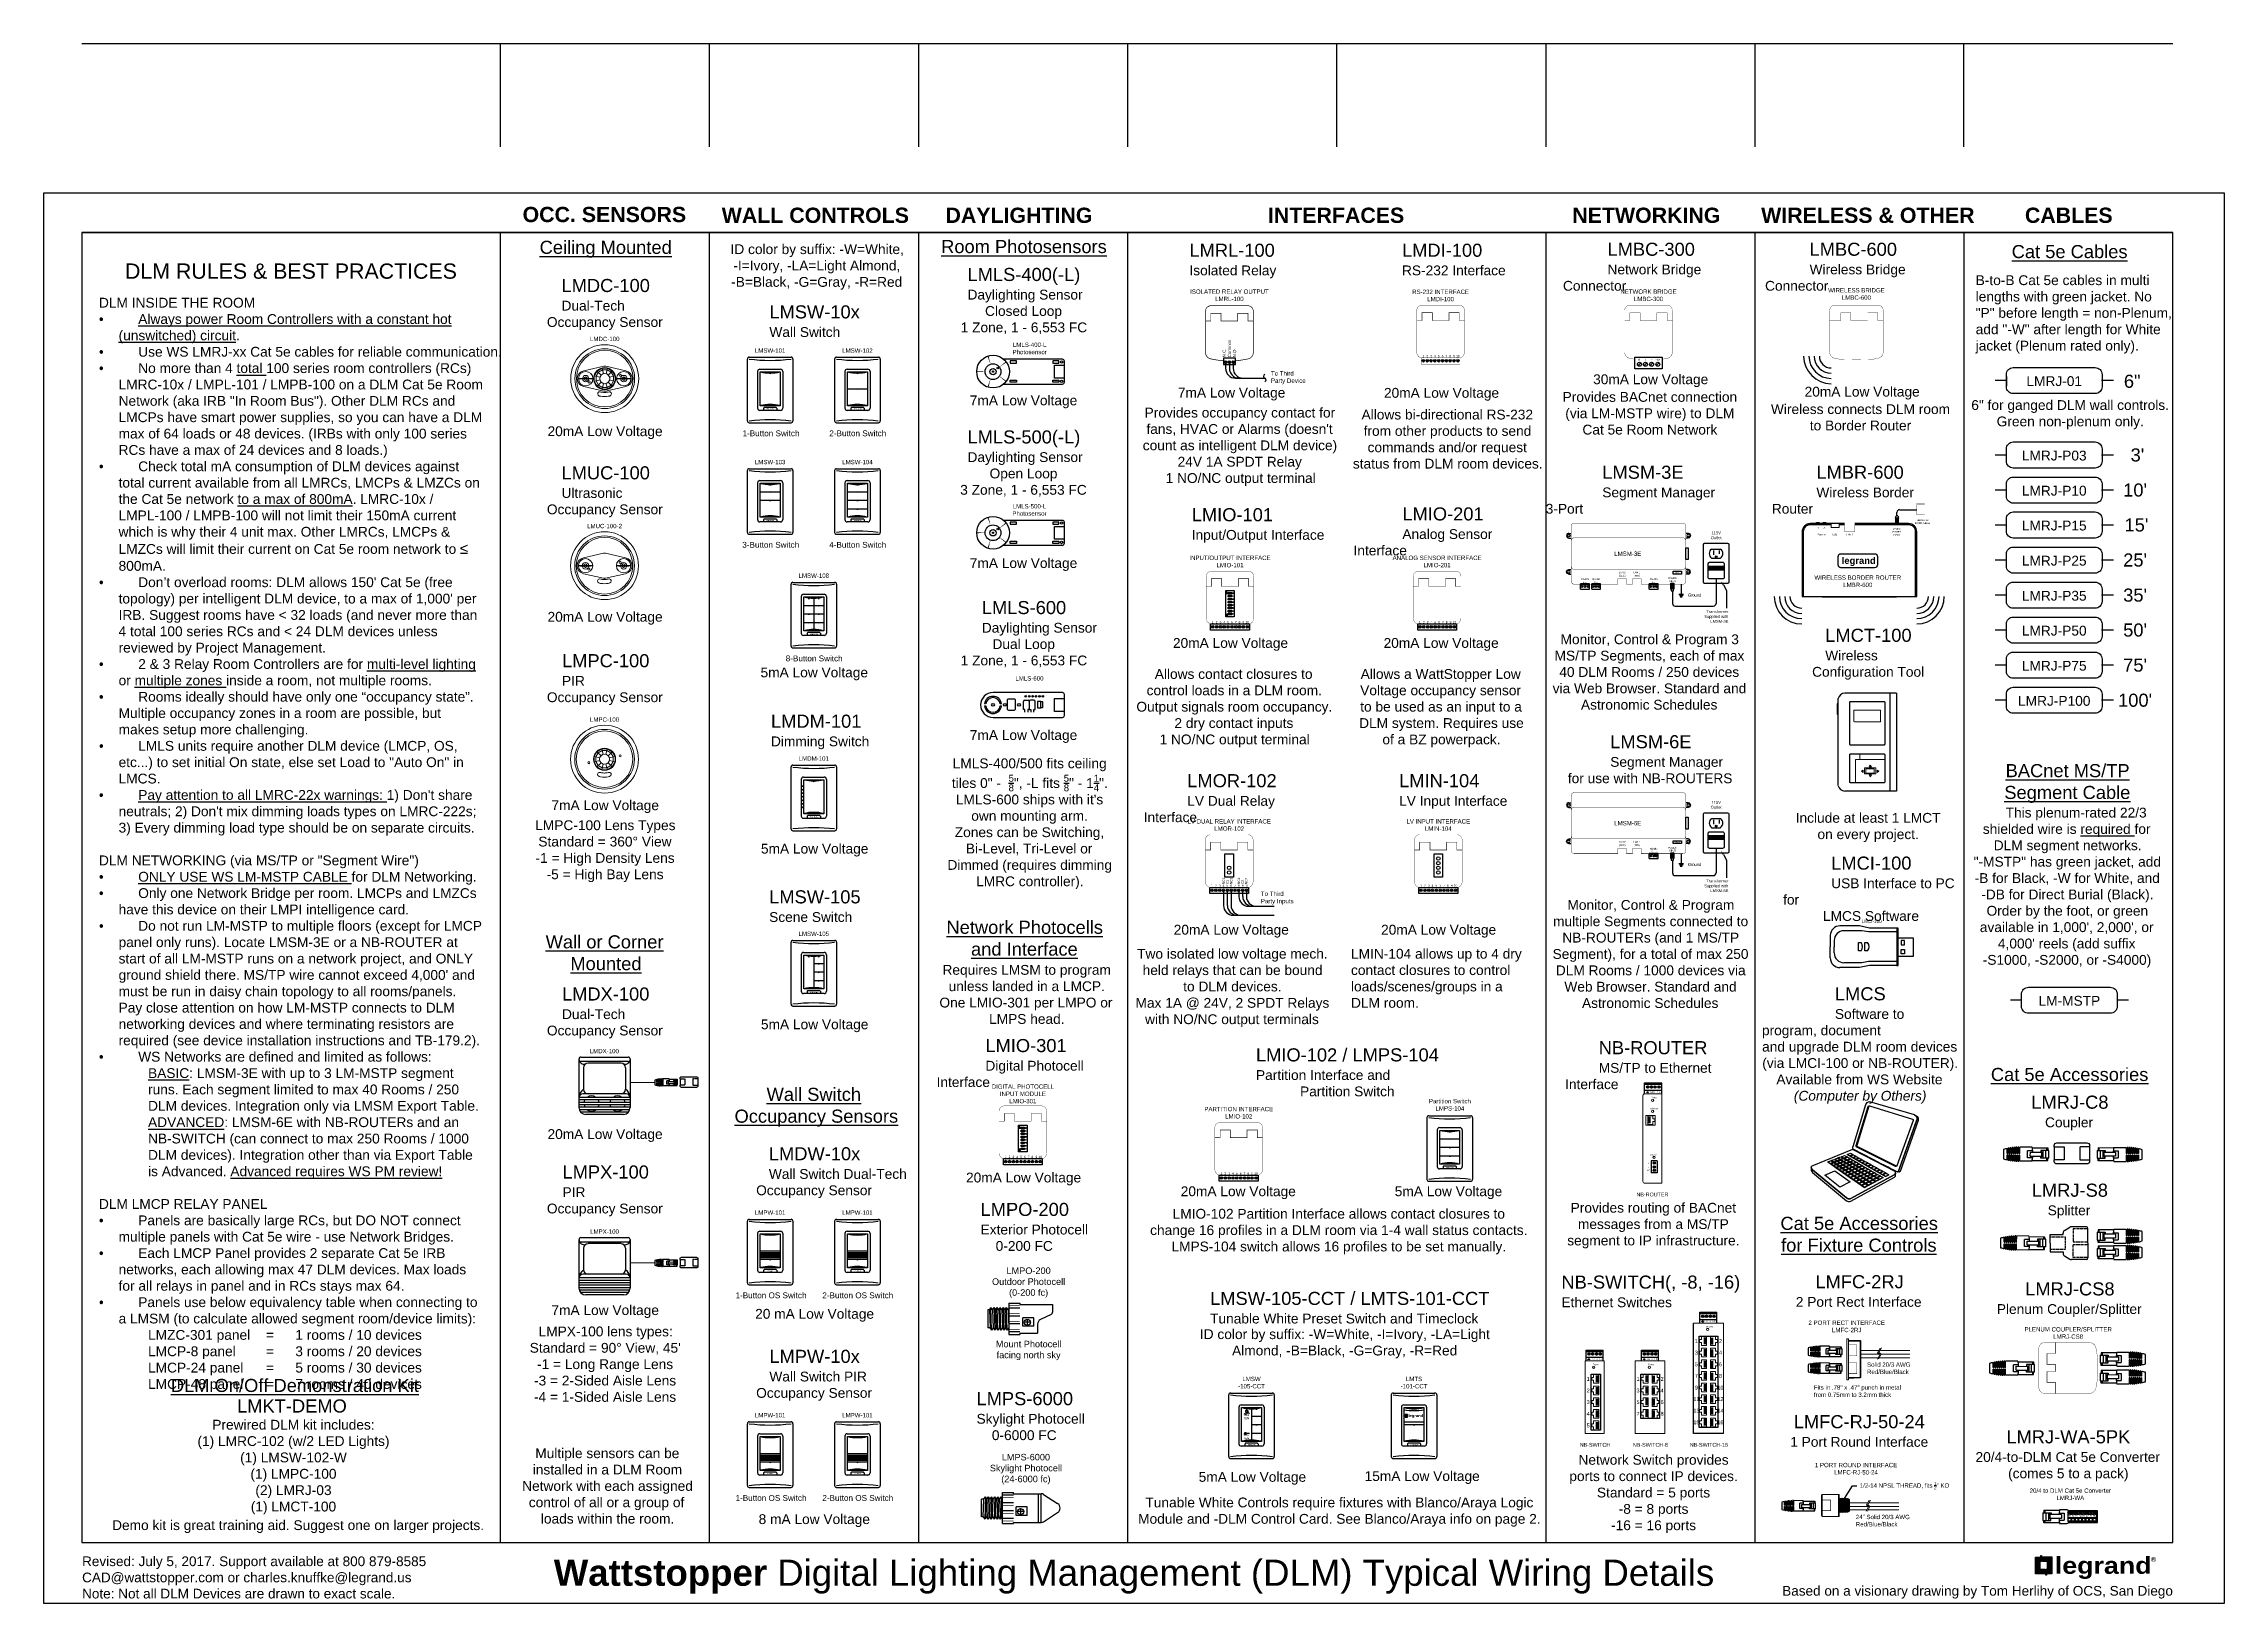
# Model space of a CAD drawing. Header units: inches. Extents: x 59 to 3361, y -1026 to 1732.
# Drawn here: x 1461 to 2586, y 38 to 842 of the extents above; entities that cross this region are included whole.
import ezdxf
from ezdxf.enums import TextEntityAlignment as Align

# ---------------------------------------------------------------- set-up
doc = ezdxf.new("R2010")
doc.units = ezdxf.units.IN
doc.header["$MEASUREMENT"] = 0
doc.linetypes.add('HIDDEN', pattern=[0.375, 0.25, -0.125])
doc.linetypes.add('SLD-Solid', pattern=[0])
doc.styles.add('ARIAL', font='arial.ttf')
doc.styles.add('Legrand', font='ariblk.ttf', dxfattribs={"height": 0.1875})
doc.dimstyles.new('SLDDIMSTYLE5', dxfattribs={"dimtxt": 0.18, "dimasz": 2.645833, "dimexe": 0, "dimexo": 0.0625, "dimgap": 0, "dimtad": 0, "dimtih": 1, "dimtoh": 1, "dimdec": 0, "dimrnd": 1e-09, "dimzin": 0, "dimdsep": 46, "dimtxsty": 'Standard', "dimsah": 1, "dimcen": 0.09, "dimadec": 0, "dimazin": 0, "dimtfac": 2.645833, "dimtdec": 0, "dimtofl": 0, "dimtmove": 0, "dimatfit": 3, "dimfxl": 1, "dimfrac": 2, "dimtolj": 1, "dimtzin": 0, "dimarcsym": 0})

# ---------------------------------------------------------------- blocks, each defined once
blk = doc.blocks.new('*U182')
at = {"lineweight": 18}
for points in [[(-1.4, -5.4), (-3.9, -3.9), (-5.4, -1.4), (-5.4, 1.4), (-3.9, 3.9), (-1.4, 5.4), (1.4, 5.4), (3.9, 3.9), (5.4, 1.4), (5.4, -1.4), (3.9, -3.9), (1.4, -5.4), (-1.4, -5.4)], [(-2.5, 0.7), (-5.4, 1.4)], [(-1.2, -4.5), (-3.3, -3.3), (-4.5, -1.2), (-4.5, 1.2), (-3.3, 3.3), (-1.2, 4.5), (1.2, 4.5), (3.3, 3.3), (4.5, 1.2), (4.5, -1.2), (3.3, -3.3), (1.2, -4.5), (-1.2, -4.5)], [(-4, 3.8), (-1.8, 1.8)], [(-1.4, 5.4), (-0.7, 2.5)], [(1.4, 5.4), (0.7, 2.5)], [(3.9, 3.9), (1.8, 1.8)], [(5.4, 1.4), (2.5, 0.7)], [(-2.5, -0.7), (-5.4, -1.4)], [(-1.8, -1.8), (-3.9, -3.9)], [(-0.7, -2.5), (-1.4, -5.4)], [(3.9, -3.9), (1.8, -1.8)], [(5.4, -1.4), (2.5, -0.7)]]:
    blk.add_lwpolyline(points, dxfattribs=at)
for points, knots in [([(17.5, 0), (17.5, -9.7), (9.7, -17.5), (0, -17.5), (-9.7, -17.5), (-17.5, -9.7), (-17.5, 0), (-17.5, 9.7), (-9.7, 17.5), (0, 17.5), (9.7, 17.5), (17.5, 9.7), (17.5, 0)], [0, 0, 0, 0, 1, 1, 1, 2, 2, 2, 3, 3, 3, 4, 4, 4, 4]), ([(15.4, 0), (15.4, -8.5), (8.5, -15.4), (0, -15.4), (-8.5, -15.4), (-15.4, -8.5), (-15.4, 0), (-15.4, 8.5), (-8.5, 15.4), (0, 15.4), (8.5, 15.4), (15.4, 8.5), (15.4, 0)], [0, 0, 0, 0, 1, 1, 1, 2, 2, 2, 3, 3, 3, 4, 4, 4, 4]), ([(14.6, 0), (14.6, -8.1), (8.1, -14.6), (0, -14.6), (-8.1, -14.6), (-14.6, -8.1), (-14.6, 0), (-14.6, 8.1), (-8.1, 14.6), (0, 14.6), (8.1, 14.6), (14.6, 8.1), (14.6, 0)], [0, 0, 0, 0, 1, 1, 1, 2, 2, 2, 3, 3, 3, 4, 4, 4, 4]), ([(-14.2, 0), (-14.2, 2), (-12.7, 3.7), (-10.8, 4.1), (-10.8, 4.1), (-0.5, 6.4), (-0.5, 6.4), (-0.3, 6.4), (-0.2, 6.4), (0, 6.4)], [0, 0, 0, 0, 1, 1, 1, 2, 2, 2, 3, 3, 3, 3]), ([(-6.1, 0), (-6.1, -2), (-7.8, -3.7), (-9.8, -3.7), (-11.9, -3.7), (-13.5, -2), (-13.5, 0), (-13.5, 2), (-11.9, 3.7), (-9.8, 3.7), (-7.8, 3.7), (-6.1, 2), (-6.1, 0)], [0, 0, 0, 0, 1, 1, 1, 2, 2, 2, 3, 3, 3, 4, 4, 4, 4]), ([(-6.1, 0), (-6.1, -2), (-7.8, -3.7), (-9.8, -3.7), (-11.9, -3.7), (-13.5, -2), (-13.5, 0), (-13.5, 2), (-11.9, 3.7), (-9.8, 3.7), (-7.8, 3.7), (-6.1, 2), (-6.1, 0)], [0, 0, 0, 0, 1, 1, 1, 2, 2, 2, 3, 3, 3, 4, 4, 4, 4]), ([(-6.1, 0), (-6.1, -0.1), (-7.8, -0.2), (-9.8, -0.2), (-11.9, -0.2), (-13.5, -0.1), (-13.5, 0), (-13.5, 0.1), (-11.9, 0.2), (-9.8, 0.2), (-7.8, 0.2), (-6.1, 0.1), (-6.1, 0)], [0, 0, 0, 0, 1, 1, 1, 2, 2, 2, 3, 3, 3, 4, 4, 4, 4]), ([(-6.1, 0), (-6.1, -0.1), (-7.8, -0.2), (-9.8, -0.2), (-11.9, -0.2), (-13.5, -0.1), (-13.5, 0), (-13.5, 0.1), (-11.9, 0.2), (-9.8, 0.2), (-7.8, 0.2), (-6.1, 0.1), (-6.1, 0)], [0, 0, 0, 0, 1, 1, 1, 2, 2, 2, 3, 3, 3, 4, 4, 4, 4]), ([(-8.2, 0), (-8.2, -0.9), (-8.9, -1.7), (-9.8, -1.7), (-10.8, -1.7), (-11.5, -0.9), (-11.5, 0), (-11.5, 0.9), (-10.8, 1.7), (-9.8, 1.7), (-8.9, 1.7), (-8.2, 0.9), (-8.2, 0)], [0, 0, 0, 0, 1, 1, 1, 2, 2, 2, 3, 3, 3, 4, 4, 4, 4]), ([(-8.2, 0), (-8.2, -0.9), (-8.9, -1.7), (-9.8, -1.7), (-10.8, -1.7), (-11.5, -0.9), (-11.5, 0), (-11.5, 0.9), (-10.8, 1.7), (-9.8, 1.7), (-8.9, 1.7), (-8.2, 0.9), (-8.2, 0)], [0, 0, 0, 0, 1, 1, 1, 2, 2, 2, 3, 3, 3, 4, 4, 4, 4]), ([(-9, 0), (-9, -0.5), (-9.4, -0.9), (-9.8, -0.9), (-10.3, -0.9), (-10.7, -0.5), (-10.7, 0), (-10.7, 0.5), (-10.3, 0.9), (-9.8, 0.9), (-9.4, 0.9), (-9, 0.5), (-9, 0)], [0, 0, 0, 0, 1, 1, 1, 2, 2, 2, 3, 3, 3, 4, 4, 4, 4]), ([(-9, 0), (-9, -0.5), (-9.4, -0.9), (-9.8, -0.9), (-10.3, -0.9), (-10.7, -0.5), (-10.7, 0), (-10.7, 0.5), (-10.3, 0.9), (-9.8, 0.9), (-9.4, 0.9), (-9, 0.5), (-9, 0)], [0, 0, 0, 0, 1, 1, 1, 2, 2, 2, 3, 3, 3, 4, 4, 4, 4]), ([(5.7, 0), (5.7, -3.2), (3.2, -5.7), (0, -5.7), (-3.2, -5.7), (-5.7, -3.2), (-5.7, 0), (-5.7, 3.2), (-3.2, 5.7), (0, 5.7), (3.2, 5.7), (5.7, 3.2), (5.7, 0)], [0, 0, 0, 0, 1, 1, 1, 2, 2, 2, 3, 3, 3, 4, 4, 4, 4]), ([(2.6, 0), (2.6, -1.4), (1.4, -2.6), (0, -2.6), (-1.4, -2.6), (-2.6, -1.4), (-2.6, 0), (-2.6, 1.4), (-1.4, 2.6), (0, 2.6), (1.4, 2.6), (2.6, 1.4), (2.6, 0)], [0, 0, 0, 0, 1, 1, 1, 2, 2, 2, 3, 3, 3, 4, 4, 4, 4]), ([(14.2, 0), (14.2, 2), (12.7, 3.7), (10.8, 4.1), (10.8, 4.1), (0.5, 6.4), (0.5, 6.4), (0.3, 6.4), (0.2, 6.4), (0, 6.4)], [0, 0, 0, 0, 1, 1, 1, 2, 2, 2, 3, 3, 3, 3]), ([(6.1, 0), (6.1, 2), (7.8, 3.7), (9.8, 3.7), (11.9, 3.7), (13.5, 2), (13.5, 0), (13.5, -2), (11.9, -3.7), (9.8, -3.7), (7.8, -3.7), (6.1, -2), (6.1, 0)], [0, 0, 0, 0, 1, 1, 1, 2, 2, 2, 3, 3, 3, 4, 4, 4, 4]), ([(6.1, 0), (6.1, 0.1), (7.8, 0.2), (9.8, 0.2), (11.9, 0.2), (13.5, 0.1), (13.5, 0), (13.5, -0.1), (11.9, -0.2), (9.8, -0.2), (7.8, -0.2), (6.1, -0.1), (6.1, 0)], [0, 0, 0, 0, 1, 1, 1, 2, 2, 2, 3, 3, 3, 4, 4, 4, 4]), ([(7.6, 1.7), (7.6, 2), (7.8, 2.3), (8.1, 2.3), (8.4, 2.3), (8.6, 2), (8.6, 1.7), (8.6, 1.4), (8.4, 1.2), (8.1, 1.2), (7.8, 1.2), (7.6, 1.4), (7.6, 1.7)], [0, 0, 0, 0, 1, 1, 1, 2, 2, 2, 3, 3, 3, 4, 4, 4, 4]), ([(8.2, 0), (8.2, 0.9), (8.9, 1.7), (9.8, 1.7), (10.7, 1.7), (11.5, 0.9), (11.5, 0), (11.5, -0.9), (10.7, -1.7), (9.8, -1.7), (8.9, -1.7), (8.2, -0.9), (8.2, 0)], [0, 0, 0, 0, 1, 1, 1, 2, 2, 2, 3, 3, 3, 4, 4, 4, 4]), ([(9, 0), (9, 0.5), (9.4, 0.9), (9.8, 0.9), (10.3, 0.9), (10.7, 0.5), (10.7, 0), (10.7, -0.5), (10.3, -0.9), (9.8, -0.9), (9.4, -0.9), (9, -0.5), (9, 0)], [0, 0, 0, 0, 1, 1, 1, 2, 2, 2, 3, 3, 3, 4, 4, 4, 4]), ([(-14.2, 0), (-14.2, -2), (-12.7, -3.7), (-10.8, -4.1), (-10.8, -4.1), (-0.5, -6.4), (-0.5, -6.4), (-0.3, -6.4), (-0.2, -6.5), (0, -6.5)], [0, 0, 0, 0, 1, 1, 1, 2, 2, 2, 3, 3, 3, 3]), ([(-7.6, -1.7), (-7.6, -2), (-7.8, -2.3), (-8.1, -2.3), (-8.4, -2.3), (-8.6, -2), (-8.6, -1.7), (-8.6, -1.4), (-8.4, -1.2), (-8.1, -1.2), (-7.8, -1.2), (-7.6, -1.4), (-7.6, -1.7)], [0, 0, 0, 0, 1, 1, 1, 2, 2, 2, 3, 3, 3, 4, 4, 4, 4]), ([(-7.6, -1.7), (-7.6, -2), (-7.8, -2.3), (-8.1, -2.3), (-8.4, -2.3), (-8.6, -2), (-8.6, -1.7), (-8.6, -1.4), (-8.4, -1.2), (-8.1, -1.2), (-7.8, -1.2), (-7.6, -1.4), (-7.6, -1.7)], [0, 0, 0, 0, 1, 1, 1, 2, 2, 2, 3, 3, 3, 4, 4, 4, 4]), ([(-0.1, -9.3), (1.3, -9.3), (2.7, -8.9), (2.7, -8.9), (2.7, -8.9), (2.8, -8.8), (2.8, -8.8), (3.1, -8.7), (3.4, -8.3), (3.4, -7.8), (3.4, -7.2), (3, -6.8), (2.4, -6.8), (2.4, -6.8), (2.1, -6.8), (1.8, -6.9), (1.4, -7), (0.6, -7.1), (0, -7.1), (0, -7.1), (-0.2, -7.1), (-0.2, -7.1), (-0.8, -7.1), (-1.6, -7), (-2, -6.9), (-2.3, -6.8), (-2.6, -6.8), (-2.6, -6.8), (-3.2, -6.8), (-3.6, -7.2), (-3.6, -7.8), (-3.6, -8.3), (-3.3, -8.7), (-3, -8.8), (-3, -8.8), (-2.9, -8.9), (-2.9, -8.9), (-2.9, -8.9), (-1.5, -9.3), (-0.1, -9.3)], [0, 0, 0, 0, 1, 1, 1, 2, 2, 2, 3, 3, 3, 4, 4, 4, 5, 5, 5, 6, 6, 6, 7, 7, 7, 8, 8, 8, 9, 9, 9, 10, 10, 10, 11, 11, 11, 12, 12, 12, 13, 13, 13, 13]), ([(14.2, 0), (14.2, -2), (12.7, -3.7), (10.8, -4.1), (10.8, -4.1), (0.5, -6.4), (0.5, -6.4), (0.3, -6.4), (0.2, -6.5), (0, -6.5)], [0, 0, 0, 0, 1, 1, 1, 2, 2, 2, 3, 3, 3, 3])]:
    blk.add_open_spline(points, degree=3, knots=knots, dxfattribs=at)
blk.add_open_spline([(1.4, -5.4), (1.4, -5.3), (0.7, -2.5), (0.7, -2.5)], degree=3, dxfattribs=at)
at = {"insert": (0, 21.6), "char_height": 2.25, "width": 40.97, "attachment_point": 2, "style": 'ARIAL'}
blk.add_mtext('LMDC-100', dxfattribs=at)
blk = doc.blocks.new('WallPlate1Gang')
for p, q in [((-10.8, 33.8), (10.8, 33.8)), ((-11.7, 1), (-11.7, 32.9)), ((-6.5, 26.5), (-6.5, 7.6)), ((-5.3, 27.7), (5.3, 27.7)), ((6.5, 26.5), (6.5, 7.6)), ((11.7, 32.9), (11.7, 1)), ((-10.8, 0), (10.8, 0)), ((5.3, 6.4), (-5.3, 6.4))]:
    blk.add_line(p, q)
for centre, radius, start, end in [((-10.8, 32.9), 0.96, 90, 180), ((10.8, 32.9), 0.96, 0, 90), ((0, 117.5), 85.3, 262.7571, 277.2429), ((-5.3, 26.5), 1.18, 90, 180), ((5.3, 26.5), 1.18, 0, 90), ((-10.8, 1), 0.96, 180, 270), ((0, -83.7), 85.3, 82.7571, 97.2429), ((-5.3, 7.6), 1.18, 180, 270), ((5.3, 7.6), 1.18, 270, 0), ((10.8, 1), 0.96, 270, 0)]:
    blk.add_arc(centre, radius, start, end)
blk = doc.blocks.new('*U113')
blk.add_blockref('WallPlate1Gang', (0, 0))
blk = doc.blocks.new('*U281')
for p, q in [((-6.5, 20.1), (-6.5, 1.2)), ((-5.3, 21.3), (5.3, 21.3)), ((-5.1, 2.4), (-5.1, 19.9)), ((-5.1, 19.9), (5.1, 19.9)), ((-0.3, 19.3), (-0.3, 19.2)), ((0.3, 19.3), (0.3, 19.2)), ((5.1, 19.9), (5.1, 2.4)), ((6.5, 20.1), (6.5, 1.2)), ((5.3, 0), (-5.3, 0)), ((5.1, 2.4), (-5.1, 2.4)), ((-3.4, 1.2), (-3.4, 0)), ((3.1, 1.5), (-3.1, 1.5)), ((3.4, 1.2), (3.4, 0))]:
    blk.add_line(p, q)
for centre, radius, start, end in [((-5.3, 20.1), 1.18, 90, 180), ((0, 41.3), 22, 256.6482, 283.3518), ((0, 19.7), 0.639, 238.6629, 301.3371), ((5.3, 20.1), 1.18, 0, 90), ((-5.3, 1.2), 1.18, 180, 270), ((0, -18.9), 22, 76.6482, 103.3518), ((-3.1, 1.2), 0.239, 90, 180), ((3.1, 1.2), 0.239, 0, 90), ((5.3, 1.2), 1.18, 270, 0)]:
    blk.add_arc(centre, radius, start, end)
at = {"style": 'ARIAL'}
for s, insert, char_height, width, attachment_point in [('LMSW-101', (0, 32), 2.25, 40.97, 2), ('{\\fArial|b1|i1|c0|p34;Wattstopper}', (-1.8, 1), 0.48, 3.795, 1)]:
    blk.add_mtext(s, dxfattribs=dict(at, insert=insert, char_height=char_height, width=width, attachment_point=attachment_point))
blk = doc.blocks.new('*U282')
for p, q in [((-6.5, 20.1), (-6.5, 1.2)), ((-5.3, 21.3), (5.3, 21.3)), ((-5.1, 2.4), (-5.1, 19.9)), ((-5.1, 19.9), (5.1, 19.9)), ((-5.1, 19.9), (5.1, 19.9)), ((-0.3, 19.3), (-0.3, 19.2)), ((0.3, 19.3), (0.3, 19.2)), ((5.1, 19.9), (5.1, 2.4)), ((6.5, 20.1), (6.5, 1.2)), ((5.3, 0), (-5.3, 0)), ((-5.1, 11.2), (0, 11.2)), ((5.1, 2.4), (-5.1, 2.4)), ((-3.4, 1.2), (-3.4, 0)), ((3.1, 1.5), (-3.1, 1.5)), ((-0.3, 11.2), (-0.3, 11.1)), ((0, 11.2), (5.1, 11.2)), ((0.3, 11.2), (0.3, 11.1)), ((3.4, 1.2), (3.4, 0))]:
    blk.add_line(p, q)
for centre, radius, start, end in [((-5.3, 20.1), 1.18, 90, 180), ((0, 41.3), 22, 256.6482, 283.3518), ((0, 19.7), 0.639, 238.6629, 301.3371), ((5.3, 20.1), 1.18, 0, 90), ((-5.3, 1.2), 1.18, 180, 270), ((0, -18.9), 22, 76.6482, 103.3518), ((-3.1, 1.2), 0.239, 90, 180), ((0, 11.6), 0.639, 238.6629, 301.3371), ((3.1, 1.2), 0.239, 0, 90), ((5.3, 1.2), 1.18, 270, 0)]:
    blk.add_arc(centre, radius, start, end)
at = {"style": 'ARIAL'}
for s, insert, char_height, width, attachment_point in [('LMSW-102', (0, 32), 2.25, 40.97, 2), ('{\\fArial|b1|i1|c0|p34;Wattstopper}', (-1.8, 1), 0.48, 3.795, 1)]:
    blk.add_mtext(s, dxfattribs=dict(at, insert=insert, char_height=char_height, width=width, attachment_point=attachment_point))
blk = doc.blocks.new('*U285')
for p, q in [((-6.5, 20.1), (-6.5, 1.2)), ((-5.3, 21.3), (5.3, 21.3)), ((-5.1, 2.4), (-5.1, 19.9)), ((-5.1, 19.9), (5.1, 19.9)), ((-5.1, 19.9), (5.1, 19.9)), ((-0.3, 19.3), (-0.3, 19.2)), ((0.3, 19.3), (0.3, 19.2)), ((5.1, 19.9), (5.1, 2.4)), ((6.5, 20.1), (6.5, 1.2)), ((5.3, 0), (-5.3, 0)), ((5.1, 2.4), (-5.1, 2.4)), ((5.1, 2.4), (-5.1, 2.4)), ((-3.4, 1.2), (-3.4, 0)), ((3.1, 1.5), (-3.1, 1.5)), ((3.4, 1.2), (3.4, 0))]:
    blk.add_line(p, q)
for centre in [(-5.8, 16.6), (-5.8, 14.8), (-5.8, 13), (-5.8, 11.2), (-5.8, 9.3), (-5.8, 7.5), (-5.8, 5.7)]:
    blk.add_circle(centre, 0.199)
for centre, radius, start, end in [((-5.3, 20.1), 1.18, 90, 180), ((0, 41.3), 22, 256.6482, 283.3518), ((0, 19.7), 0.639, 238.6629, 301.3371), ((5.3, 20.1), 1.18, 0, 90), ((-5.3, 1.2), 1.18, 180, 270), ((0, -18.9), 22, 76.6482, 103.3518), ((-3.1, 1.2), 0.239, 90, 180), ((3.1, 1.2), 0.239, 0, 90), ((5.3, 1.2), 1.18, 270, 0)]:
    blk.add_arc(centre, radius, start, end)
at = {"style": 'ARIAL'}
for s, insert, char_height, width, attachment_point in [('LMDM-101', (0, 32), 2.25, 40.97, 2), ('{\\fArial|b1|i1|c0|p34;Wattstopper}', (-1.8, 1), 0.48, 3.795, 1)]:
    blk.add_mtext(s, dxfattribs=dict(at, insert=insert, char_height=char_height, width=width, attachment_point=attachment_point))
blk = doc.blocks.new('*U286')
for p, q in [((-6.5, 20.1), (-6.5, 1.2)), ((-5.3, 21.3), (5.3, 21.3)), ((-5.1, 2.4), (-5.1, 19.9)), ((-5.1, 19.9), (5.1, 19.9)), ((-2.9, 19.3), (-2.9, 19.2)), ((-2.2, 19.3), (-2.9, 19.3)), ((-2.2, 19.3), (-2.2, 19.2)), ((0, 19.3), (0, 19.9)), ((0, 19.3), (0, 3)), ((0, 15.5), (5.1, 15.5)), ((2.2, 19.3), (2.2, 19.2)), ((2.2, 19.3), (2.9, 19.3)), ((2.2, 15.5), (2.2, 15.4)), ((2.9, 19.3), (2.9, 19.2)), ((2.9, 15.5), (2.9, 15.4)), ((5.1, 19.9), (5.1, 2.4)), ((6.5, 20.1), (6.5, 1.2)), ((5.3, 0), (-5.3, 0)), ((5.1, 2.4), (-5.1, 2.4)), ((-3.4, 1.2), (-3.4, 0)), ((3.1, 1.5), (-3.1, 1.5)), ((0, 11.2), (5.1, 11.2)), ((0, 6.8), (5.1, 6.8)), ((0, 3), (0, 2.4)), ((2.2, 11.2), (2.2, 11.1)), ((2.2, 6.8), (2.2, 6.7)), ((2.9, 11.2), (2.9, 11.1)), ((2.9, 6.8), (2.9, 6.7)), ((3.4, 1.2), (3.4, 0))]:
    blk.add_line(p, q)
for centre, radius, start, end in [((-5.3, 20.1), 1.18, 90, 180), ((0, 41.3), 22, 256.6482, 283.3518), ((-2.5, 19.7), 0.639, 238.6629, 301.3371), ((2.5, 19.7), 0.639, 238.6629, 301.3371), ((2.5, 16), 0.639, 238.6629, 301.3371), ((5.3, 20.1), 1.18, 0, 90), ((-5.3, 1.2), 1.18, 180, 270), ((0, -18.9), 22, 76.6482, 103.3518), ((-3.1, 1.2), 0.239, 90, 180), ((2.5, 11.6), 0.639, 238.6629, 301.3371), ((2.5, 7.2), 0.639, 238.6629, 301.3371), ((3.1, 1.2), 0.239, 0, 90), ((5.3, 1.2), 1.18, 270, 0)]:
    blk.add_arc(centre, radius, start, end)
at = {"style": 'ARIAL'}
for s, insert, char_height, width, attachment_point in [('LMSW-105', (0, 32), 2.25, 40.97, 2), ('{\\fArial|b1|i1|c0|p34;Wattstopper}', (-1.8, 1), 0.48, 3.795, 1)]:
    blk.add_mtext(s, dxfattribs=dict(at, insert=insert, char_height=char_height, width=width, attachment_point=attachment_point))
blk = doc.blocks.new('*U299')
at = {"color": 0, "linetype": 'HIDDEN'}
for p, q in [((11.1, 3.1), (11.1, 9.7)), ((11.1, 9.7), (16.2, 9.7)), ((16.2, 3.1), (11.1, 3.1))]:
    blk.add_line(p, q, dxfattribs=at)
for points, format in [([(-23.1, 14.1, 0.5, 0.125, 0), (-22, 10.7, 0, 0, 0)], "xyseb"), ([(-14.1, 11.2, 0.5, 0.125, 0), (-17, 9, 0, 0, 0)], "xyseb"), ([(-15.2, 0), (15.2, 0, 0.414214), (16.2, 1), (16.2, 11.8, 0.414214), (15.2, 12.8), (-15.2, 12.8)], "xyb"), ([(-28.7, 6.4, 0.5, 0.125, 0), (-25.1, 6.4, 0, 0, 0)], "xyseb"), ([(-23.1, -1.3, 0.5, 0.125, 0), (-22, 2.2, 0, 0, 0)], "xyseb"), ([(-14.1, 1.6, 0.5, 0.125, 0), (-17, 3.8, 0, 0, 0)], "xyseb")]:
    blk.add_lwpolyline(points, format=format)
for points in [[(-8.5, 11.9), (-11.7, 11.9), (-11.7, 10.8), (-8.5, 10.8)], [(13.4, 11.9), (10.2, 11.9), (10.2, 10.8), (13.4, 10.8)], [(-8.5, 0.9), (-11.7, 0.9), (-11.7, 2), (-8.5, 2)], [(13.4, 0.9), (10.2, 0.9), (10.2, 2), (13.4, 2)]]:
    blk.add_lwpolyline(points, close=True)
for centre, radius in [((-20.6, 6.4), 8.42), ((14.8, 11.4), 0.625), ((-20.6, 6.4), 4.06), ((-20.6, 6.4), 1.66), ((-20.6, 6.4), 0.341), ((-18.1, 8.3), 0.393), ((14.8, 1.4), 0.625)]:
    blk.add_circle(centre, radius)
at = {"insert": (-1.7, 21.4), "char_height": 2.25, "width": 17.692, "attachment_point": 2, "style": 'ARIAL'}
blk.add_mtext('LMLS-400-L Photosensor', dxfattribs=at)
blk = doc.blocks.new('*U112')
for p, q in [((-1.64, 7.37), (-1.63, 11.37)), ((-1.63, 11.37), (-0.99, 11.37)), ((1, 11.65), (-0.99, 11.65)), ((-0.99, 11.65), (-0.99, 9.56)), ((1, 11.65), (1, 9.56)), ((1.65, 11.37), (1, 11.37)), ((1.64, 7.37), (1.65, 11.37)), ((-1.8, 7.34), (-1.81, 4.17)), ((-1.63, 11.09), (-0.99, 11.09)), ((-0.99, 10.79), (1, 10.79)), ((-0.99, 10.12), (1, 10.12)), ((-0.5, 9.76), (-0.99, 9.76)), ((-0.99, 9.56), (-0.5, 9.56)), ((-0.9, 7.49), (-0.9, 6.2)), ((0.9, 6.2), (-0.9, 6.2)), ((-0.5, 6.9), (-0.49, 10.12)), ((0.5, 6.89), (-0.5, 6.9)), ((0.51, 9.89), (-0.49, 9.89)), ((0.5, 6.89), (0.51, 10.12)), ((1, 9.56), (0.5, 9.56)), ((1, 9.76), (0.51, 9.76)), ((0.9, 7.49), (0.9, 6.2)), ((1, 11.09), (1.65, 11.09)), ((1.81, 7.33), (1.8, 4.16)), ((-0.21, 4.16), (-1.81, 4.17)), ((-0.21, 3.92), (-1.81, 3.92)), ((-0.21, 3.67), (-1.8, 3.67)), ((-0.21, 3.42), (-1.79, 3.43)), ((-0.21, 3.18), (-1.78, 3.18)), ((-0.22, 2.93), (-1.76, 2.93)), ((-0.22, 2.69), (-1.74, 2.69)), ((-0.22, 2.44), (-1.71, 2.44)), ((-0.22, 2.19), (-1.68, 2.19)), ((-0.22, 1.95), (-1.65, 1.95)), ((-0.22, 1.7), (-1.61, 1.7)), ((-0.22, 1.45), (-1.57, 1.45)), ((-0.22, 1.21), (-1.52, 1.21)), ((-0.22, 0.96), (-1.47, 0.96)), ((-1.21, 0), (1.21, 0)), ((-0.81, 3.67), (-0.82, 3.43)), ((-0.82, 3.18), (-0.82, 2.93)), ((-0.82, 2.69), (-0.82, 2.44)), ((-0.82, 2.19), (-0.82, 1.95)), ((-0.82, 1.7), (-0.82, 1.45)), ((-0.82, 1.21), (-0.82, 0.96)), ((-0.81, 4.16), (-0.81, 3.92)), ((-0.22, 2.93), (-0.21, 3.18)), ((-0.22, 2.44), (-0.22, 2.69)), ((-0.22, 1.95), (-0.22, 2.19)), ((-0.22, 1.45), (-0.22, 1.7)), ((-0.22, 0.96), (-0.22, 1.21)), ((-0.21, 3.92), (-0.21, 4.16)), ((-0.21, 3.42), (-0.21, 3.67)), ((0.2, 1.95), (0.2, 2.19)), ((1.67, 2.19), (0.2, 2.19)), ((1.64, 1.94), (0.2, 1.95)), ((0.2, 1.45), (0.2, 1.7)), ((1.6, 1.7), (0.2, 1.7)), ((1.55, 1.45), (0.2, 1.45)), ((0.2, 0.96), (0.2, 1.21)), ((1.51, 1.2), (0.2, 1.21)), ((1.45, 0.96), (0.2, 0.96)), ((0.21, 3.92), (0.21, 4.16)), ((1.8, 4.16), (0.21, 4.16)), ((1.8, 3.91), (0.21, 3.92)), ((0.21, 3.42), (0.21, 3.67)), ((1.79, 3.67), (0.21, 3.67)), ((1.78, 3.42), (0.21, 3.42)), ((0.21, 2.93), (0.21, 3.18)), ((1.77, 3.18), (0.21, 3.18)), ((1.75, 2.93), (0.21, 2.93)), ((0.21, 2.44), (0.21, 2.68)), ((1.73, 2.68), (0.21, 2.68)), ((1.7, 2.44), (0.21, 2.44)), ((0.8, 1.7), (0.8, 1.45)), ((0.8, 1.21), (0.8, 0.96)), ((0.81, 4.16), (0.81, 3.92)), ((0.81, 3.67), (0.81, 3.42)), ((0.81, 3.18), (0.81, 2.93)), ((0.81, 2.68), (0.81, 2.44)), ((0.81, 2.19), (0.81, 1.94))]:
    blk.add_line(p, q)
for centre, radius, start, end in [((-0.01, -0.65), 8.19, 93.4212, 102.6603), ((-0.01, -0.65), 8.19, 77.1781, 86.4172), ((13.26, 4.15), 15.07, 180.8562, 181.7934), ((13.26, 4.15), 15.07, 182.7312, 183.6696), ((13.26, 4.15), 15.07, 184.6091, 185.5499), ((13.26, 4.15), 15.07, 186.4922, 187.4363), ((13.26, 4.15), 15.07, 188.3824, 189.3309), ((13.26, 4.15), 15.07, 190.282, 191.2359), ((13.26, 4.15), 15.07, 192.1931, 195.9571), ((-13.27, 4.18), 15.07, 343.8813, 347.6453), ((-13.27, 4.18), 15.07, 348.6025, 349.5565), ((-13.27, 4.18), 15.07, 350.5075, 351.456), ((-13.27, 4.18), 15.07, 352.4021, 353.3462), ((-13.27, 4.18), 15.07, 354.2885, 355.2293), ((-13.27, 4.18), 15.07, 356.1688, 357.1073), ((-13.27, 4.18), 15.07, 358.045, 358.9822)]:
    blk.add_arc(centre, radius, start, end)
blk = doc.blocks.new('*U133')
at = {"linetype": 'HIDDEN'}
for p, q in [((-6.83, 2.48), (-3.03, 2.48)), ((-3.03, 2.48), (-3.03, -2.48)), ((6.83, 2.48), (3.03, 2.48)), ((3.03, 2.48), (3.03, -2.48)), ((-3.03, -2.48), (-6.83, -2.48)), ((3.03, -2.48), (6.83, -2.48))]:
    blk.add_line(p, q, dxfattribs=at)
for p, q in [((-6.83, 2.48), (-6.83, -2.48)), ((6.83, 2.48), (6.83, -2.48))]:
    blk.add_line(p, q)
for points in [[(-6.83, 2.48), (-6.83, 3.08, -0.414214), (-5.83, 4.08), (5.83, 4.08, -0.414214), (6.83, 3.08), (6.83, 2.48)], [(6.83, -2.48), (6.83, -3.08, -0.414214), (5.83, -4.08), (-5.83, -4.08, -0.414214), (-6.83, -3.08), (-6.83, -2.48)]]:
    blk.add_lwpolyline(points, format="xyb")
blk = doc.blocks.new('*U185')
for p, q in [((-13.2, 12.6), (-13.2, 12.2)), ((-13.2, 12.1), (-13.2, -12.5)), ((-12.2, 13.6), (12.2, 13.6)), ((12.2, 11.3), (-12.2, 11.3)), ((13.2, 12.6), (13.2, 12.2)), ((13.2, 12.1), (13.2, -12.5)), ((-10.8, 8.1), (-10.8, -3)), ((8.5, 10.5), (-8.5, 10.5)), ((10.8, 8.1), (10.8, -3)), ((13.2, -7.2), (-13.2, -7.2)), ((13.2, -8.5), (-13.2, -8.5)), ((13.2, -9.8), (-13.2, -9.8)), ((13.2, -11), (-13.2, -11)), ((11.2, -5.3), (-11.2, -5.3)), ((13.2, -12.3), (-13.2, -12.3)), ((13, -13.6), (-13, -13.6)), ((12.3, -14.8), (-12.3, -14.8)), ((9.7, -16), (-9.7, -16))]:
    blk.add_line(p, q)
at = {"const_width": 0.5}
blk.add_lwpolyline([(13.2, 0.5), (26, 0.5)], dxfattribs=at)
for centre, radius, start, end in [((-12.2, 12.6), 0.965, 90, 180), ((-12.2, 12.2), 0.965, 180, 270), ((-10.5, 12.6), 2.72, 189.3383, 280.3118), ((10.5, 12.6), 2.72, 259.6882, 350.6617), ((12.2, 12.6), 0.965, 0, 90), ((12.2, 12.2), 0.965, 270, 0), ((-8.5, 8.1), 2.34, 90, 180), ((8.5, 8.1), 2.34, 0, 90), ((-8.1, -7.3), 5.06, 122.1791, 180.2423), ((-11.2, -7.3), 1.96, 90, 180), ((-8.5, -3), 2.34, 180, 270), ((-6.7, -10.4), 3.94, 151.3746, 170.9384), ((-6.7, -10.4), 3.94, 189.4443, 209.0566), ((-6.7, -10.4), 3.94, 53.1936, 126.8064), ((-6.7, -10.4), 3.94, 9.0616, 28.6254), ((-6.7, -10.4), 3.94, 330.9434, 350.5557), ((6.7, -10.4), 3.94, 151.3746, 170.9384), ((6.7, -10.4), 3.94, 189.4443, 209.0566), ((6.7, -10.4), 3.94, 53.1936, 126.8064), ((8.5, -3), 2.34, 270, 0), ((6.7, -10.4), 3.94, 9.0616, 28.6254), ((6.7, -10.4), 3.94, 330.9434, 350.5557), ((8.1, -7.3), 5.06, 359.7577, 57.8209), ((11.2, -7.3), 1.96, 0, 90), ((-9.7, -12.5), 3.51, 180, 270), ((-6.7, -10.4), 3.94, 233.8289, 306.1711), ((6.7, -10.4), 3.94, 233.8289, 306.1711), ((9.7, -12.5), 3.51, 270, 0)]:
    blk.add_arc(centre, radius, start, end)
at = {"rotation": 270}
blk.add_blockref('*U112', (26, 0.5), dxfattribs=at)
at = {"xscale": 0.6687071920106525, "yscale": 0.6687071920106525, "zscale": 0.6687071920106525}
blk.add_blockref('*U133', (43.5, 0.7), dxfattribs=at)
at = {"insert": (-0.1, 17.8), "char_height": 2.25, "width": 40.97, "attachment_point": 2, "style": 'ARIAL'}
blk.add_mtext('LMDX-100', dxfattribs=at)
blk = doc.blocks.new('*U186')
for p, q in [((-13.2, 12.6), (-13.2, 12.2)), ((-13.2, 12.1), (-13.2, -12.5)), ((-12.2, 13.6), (12.2, 13.6)), ((12.2, 11.3), (-12.2, 11.3)), ((13.2, 12.6), (13.2, 12.2)), ((13.2, 12.1), (13.2, -12.5)), ((-10.8, 8.1), (-10.8, -3)), ((8.5, 10.5), (-8.5, 10.5)), ((10.8, 8.1), (10.8, -3)), ((13.2, -7.2), (-13.2, -7.2)), ((13.2, -8.5), (-13.2, -8.5)), ((13.2, -9.8), (-13.2, -9.8)), ((13.2, -11), (-13.2, -11)), ((11.2, -5.3), (-11.2, -5.3)), ((13.2, -12.3), (-13.2, -12.3)), ((13, -13.6), (-13, -13.6)), ((12.3, -14.8), (-12.3, -14.8)), ((9.7, -16), (-9.7, -16))]:
    blk.add_line(p, q)
at = {"const_width": 0.5}
blk.add_lwpolyline([(13.2, 0.5), (26, 0.5)], dxfattribs=at)
for centre, radius, start, end in [((-12.2, 12.6), 0.965, 90, 180), ((-12.2, 12.2), 0.965, 180, 270), ((-10.5, 12.6), 2.72, 189.3383, 280.3118), ((10.5, 12.6), 2.72, 259.6882, 350.6617), ((12.2, 12.6), 0.965, 0, 90), ((12.2, 12.2), 0.965, 270, 0), ((-8.5, 8.1), 2.34, 90, 180), ((8.5, 8.1), 2.34, 0, 90), ((-8.1, -7.3), 5.06, 122.1791, 180.2423), ((-11.2, -7.3), 1.96, 90, 180), ((-8.5, -3), 2.34, 180, 270), ((8.5, -3), 2.34, 270, 0), ((8.1, -7.3), 5.06, 359.7577, 57.8209), ((11.2, -7.3), 1.96, 0, 90), ((-9.7, -12.5), 3.51, 180, 270), ((9.7, -12.5), 3.51, 270, 0)]:
    blk.add_arc(centre, radius, start, end)
at = {"rotation": 270}
blk.add_blockref('*U112', (26, 0.5), dxfattribs=at)
at = {"xscale": 0.6687071920106525, "yscale": 0.6687071920106525, "zscale": 0.6687071920106525}
blk.add_blockref('*U133', (43.5, 0.7), dxfattribs=at)
at = {"insert": (0, 17.8), "char_height": 2.25, "width": 40.97, "attachment_point": 2, "style": 'ARIAL'}
blk.add_mtext('LMPX-100', dxfattribs=at)
blk = doc.blocks.new('*U190')
for p, q in [((0.54, 3.08), (0, 3.08)), ((0, 3.08), (0, -3.08)), ((0.54, 3.08), (1.07, 3.87)), ((0.54, 3.08), (0.79, -3.08)), ((1.32, -3.87), (1.07, 3.87)), ((1.61, 3.08), (1.07, 3.87)), ((1.61, 3.08), (2.15, 3.87)), ((1.61, 3.08), (1.86, -3.08)), ((2.15, 3.87), (2.4, -3.87)), ((2.68, 3.08), (2.15, 3.87)), ((2.68, 3.08), (3.22, 3.87)), ((2.68, 3.08), (2.93, -3.08)), ((3.47, -3.87), (3.22, 3.87)), ((3.76, 3.08), (3.22, 3.87)), ((3.76, 3.08), (4.29, 3.87)), ((3.76, 3.08), (4.01, -3.08)), ((4.54, -3.87), (4.29, 3.87)), ((4.83, 3.08), (4.29, 3.87)), ((4.83, 3.08), (5.37, 3.87)), ((4.83, 3.08), (5.08, -3.08)), ((5.62, -3.87), (5.37, 3.87)), ((5.9, 3.08), (5.37, 3.87)), ((5.9, 3.08), (6.44, 3.87)), ((5.9, 3.08), (6.15, -3.08)), ((6.69, -3.87), (6.44, 3.87)), ((6.98, 3.08), (6.44, 3.87)), ((6.98, 3.08), (7.23, 3.45)), ((6.98, 3.08), (7.23, -3.08)), ((7.23, 5.36), (10.98, 5.36)), ((7.23, 5.36), (7.23, -5.36)), ((10.98, 3.65), (7.23, 3.65)), ((10.98, 0.94), (7.23, 0.94)), ((10.98, 5.36), (10.98, 4.93)), ((10.98, 4.93), (22.26, 4.93)), ((12.1, -2.56), (12.1, 0.36)), ((15.8, 0.36), (12.1, 0.36)), ((15.8, -2.56), (15.8, 0.36)), ((21.74, 1.43), (18.15, -0.24)), ((22.26, 4.93), (22.26, 2.26)), ((0.54, -3.08), (0, -3.08)), ((0.54, -3.08), (0.79, -3.08)), ((0.79, -3.08), (1.32, -3.87)), ((1.86, -3.08), (1.32, -3.87)), ((1.86, -3.12), (2.4, -3.9)), ((2.93, -3.08), (2.4, -3.87)), ((2.93, -3.08), (3.47, -3.87)), ((4.01, -3.08), (3.47, -3.87)), ((4.01, -3.08), (4.54, -3.87)), ((5.08, -3.08), (4.54, -3.87)), ((5.08, -3.08), (5.62, -3.87)), ((6.15, -3.08), (5.62, -3.87)), ((6.15, -3.08), (6.69, -3.87)), ((7.23, -3.08), (6.69, -3.87)), ((10.98, -1.77), (7.23, -1.77)), ((10.98, -4.48), (7.23, -4.48)), ((7.23, -5.36), (10.98, -5.36)), ((10.98, -4.93), (17.09, -4.93)), ((10.98, -4.93), (10.98, -5.36)), ((15.8, -2.56), (12.1, -2.56)), ((14.64, -1.21), (12.54, -1.21)), ((13.59, -0.16), (13.59, -2.26)), ((17.09, -1.89), (17.09, -4.93))]:
    blk.add_line(p, q)
at = {"const_width": 0.226}
for points in [[(10.98, 4.48), (7.23, 4.48)], [(10.98, 1.77), (7.23, 1.77)], [(10.98, -0.94), (7.23, -0.94)], [(10.98, -3.65), (7.23, -3.65)]]:
    blk.add_lwpolyline(points, dxfattribs=at)
blk.add_circle((13.59, -1.21), 1.05)
for centre, radius, start, end in [((21.35, 2.26), 0.911, 295.0034, 0), ((18.92, -1.89), 1.82, 115.0034, 180)]:
    blk.add_arc(centre, radius, start, end)
at = {"char_height": 2.25, "width": 40.9705, "attachment_point": 2, "style": 'ARIAL'}
for s, insert in [('LMPO-200 \\POutdoor Photocell\\P(0-200 fc)', (14.04, 17.66)), ('Mount Photocell\\Pfacing north sky', (14.04, -7.55))]:
    blk.add_mtext(s, dxfattribs=dict(at, insert=insert))
blk = doc.blocks.new('*U192')
for p, q in [((0, -3.08), (0, 3.08)), ((0.54, 3.08), (0, 3.08)), ((0.54, -3.08), (0.79, 3.08)), ((0.54, 3.08), (0.79, 3.08)), ((0.79, 3.08), (1.32, 3.87)), ((1.32, 3.87), (1.07, -3.87)), ((1.86, 3.08), (1.32, 3.87)), ((1.61, -3.08), (1.86, 3.08)), ((1.86, 3.12), (2.4, 3.9)), ((2.15, -3.87), (2.4, 3.87)), ((2.93, 3.08), (2.4, 3.87)), ((2.68, -3.08), (2.93, 3.08)), ((2.93, 3.08), (3.47, 3.87)), ((3.47, 3.87), (3.22, -3.87)), ((4.01, 3.08), (3.47, 3.87)), ((3.76, -3.08), (4.01, 3.08)), ((4.01, 3.08), (4.54, 3.87)), ((4.54, 3.87), (4.29, -3.87)), ((5.08, 3.08), (4.54, 3.87)), ((4.83, -3.08), (5.08, 3.08)), ((5.08, 3.08), (5.62, 3.87)), ((5.62, 3.87), (5.37, -3.87)), ((6.15, 3.08), (5.62, 3.87)), ((5.9, -3.08), (6.15, 3.08)), ((6.15, 3.08), (6.69, 3.87)), ((6.69, 3.87), (6.44, -3.87)), ((7.23, 3.08), (6.69, 3.87)), ((6.98, -3.08), (7.23, 3.08)), ((7.23, -5.36), (7.23, 5.36)), ((7.23, 5.36), (10.98, 5.36)), ((10.98, 4.48), (7.23, 4.48)), ((10.98, 1.77), (7.23, 1.77)), ((10.98, 4.93), (10.98, 5.36)), ((10.98, 4.93), (19.5, 4.93)), ((15.65, 0.36), (11.95, 0.36)), ((11.95, -2.56), (11.95, 0.36)), ((15.65, -2.56), (15.65, 0.36)), ((19.5, 4.93), (19.5, -4.93)), ((19.5, 4.93), (20.48, 4.93)), ((20.48, -4.93), (20.48, 4.93)), ((21.29, 4.7), (26.16, 1.58)), ((0.54, -3.08), (0, -3.08)), ((0.54, -3.08), (1.07, -3.87)), ((1.61, -3.08), (1.07, -3.87)), ((1.61, -3.08), (2.15, -3.87)), ((2.68, -3.08), (2.15, -3.87)), ((2.68, -3.08), (3.22, -3.87)), ((3.76, -3.08), (3.22, -3.87)), ((3.76, -3.08), (4.29, -3.87)), ((4.83, -3.08), (4.29, -3.87)), ((4.83, -3.08), (5.37, -3.87)), ((5.9, -3.08), (5.37, -3.87)), ((5.9, -3.08), (6.44, -3.87)), ((6.98, -3.08), (6.44, -3.87)), ((6.98, -3.08), (7.23, -3.45)), ((10.98, -0.94), (7.23, -0.94)), ((10.98, -3.65), (7.23, -3.65)), ((7.23, -5.36), (10.98, -5.36)), ((10.98, -4.93), (19.5, -4.93)), ((10.98, -5.36), (10.98, -4.93)), ((15.65, -2.56), (11.95, -2.56)), ((14.49, -1.21), (12.39, -1.21)), ((13.44, -0.16), (13.44, -2.26)), ((19.5, -4.93), (20.48, -4.93)), ((21.29, -4.7), (26.16, -1.58))]:
    blk.add_line(p, q)
at = {"const_width": 0.226}
for points in [[(10.98, 3.65), (7.23, 3.65)], [(10.98, 0.94), (7.23, 0.94)], [(10.98, -1.77), (7.23, -1.77)], [(10.98, -4.48), (7.23, -4.48)]]:
    blk.add_lwpolyline(points, dxfattribs=at)
blk.add_circle((13.44, -1.21), 1.05)
for centre, radius, start, end in [((20.48, 3.43), 1.5, 57.35901, 90), ((25.14, 0), 1.88, 0, 57.35901), ((25.14, 0), 1.88, 302.64099, 0), ((20.48, -3.43), 1.5, 270, 302.64099)]:
    blk.add_arc(centre, radius, start, end)
at = {"insert": (15.24, 18.62), "char_height": 2.25, "width": 40.9705, "attachment_point": 2, "style": 'ARIAL'}
blk.add_mtext('LMPS-6000 \\PSkylight Photocell\\P(24-6000 fc)', dxfattribs=at)
blk = doc.blocks.new('LMCT-100_TW')
for p, q in [((-15, 2.8, -2.2), (-15, 47.7, -2.2)), ((15, 50.4, 2.2), (-11.5, 50.4, -2.2)), ((15, 50.4, 2.2), (-11.5, 50.4, -2.2)), ((11.7, 50.4, 1.6), (11.7, 0, 1.6)), ((15, 50.4, 2.2), (15, 0, 2.2)), ((-15, 44.9, 2.9), (-15.5, 44.9, 2.9)), ((-15.5, 44.9, 2.9), (-15.5, 39.7, 2.9)), ((-15.5, 39.7, 2.9), (-15, 39.7, 2.9)), ((-15, 39.7, 2.9), (-15, 44.9, 2.9)), ((15, 0, 2.2), (-11.5, 0, -2.2))]:
    blk.add_line(p, q)
at = {"lineweight": 9}
for p, q in [((-6.9, 36.1, 5.6), (-6.9, 41.4, 5.6)), ((-6.6, 41.7, 5.6), (6.6, 41.7, 5.6)), ((6.6, 35.7, 5.6), (-6.6, 35.7, 5.6)), ((6.9, 41.4, 5.6), (6.9, 36.1, 5.6)), ((9, 16.2, 4.7), (-6, 16.2, 4.7)), ((-6, 16.2, 4.7), (-6, 4.2, 4.7)), ((-3.8, 19.2, 4.7), (-3.8, 16.2, 4.7)), ((-1.5, 11.9, 4.7), (4.5, 11.9, 4.7)), ((-1.5, 8.9, 4.7), (-1.5, 11.9, 4.7)), ((1.5, 13.3, 4.7), (0.9, 12.5, 4.7)), ((0.9, 12.5, 4.7), (2.1, 12.5, 4.7)), ((1.5, 13.3, 4.7), (2.1, 12.5, 4.7)), ((4.5, 11.9, 4.7), (4.5, 8.9, 4.7)), ((-3, 10.2, 4.7), (-2.1, 10.8, 4.7)), ((-3, 10.2, 4.7), (-2.1, 9.6, 4.7)), ((-2.1, 9.6, 4.7), (-2.1, 10.8, 4.7)), ((4.5, 8.9, 4.7), (-1.5, 8.9, 4.7)), ((0.9, 8.3, 4.7), (2.1, 8.3, 4.7)), ((1.5, 7.4, 4.7), (0.9, 8.3, 4.7)), ((1.5, 7.4, 4.7), (2.1, 8.3, 4.7)), ((5.1, 9.6, 4.7), (5.1, 10.8, 4.7)), ((6, 10.2, 4.7), (5.1, 10.8, 4.7)), ((6, 10.2, 4.7), (5.1, 9.6, 4.7))]:
    blk.add_line(p, q, dxfattribs=at)
for points, elevation in [([(-8.6, 46.2), (8.6, 46.2, -0.414214), (9, 45.9), (9, 24.1, -0.414214), (8.6, 23.7), (-8.6, 23.7, -0.414214), (-9, 24.1), (-9, 45.9, -0.414214)], 5.6), ([(-8.6, 19.2), (8.6, 19.2, -0.414214), (9, 18.8), (9, 4.6, -0.414214), (8.6, 4.2), (-8.6, 4.2, -0.414214), (-9, 4.6), (-9, 18.8, -0.414214)], 4.7)]:
    blk.add_lwpolyline(points, format="xyb", close=True, dxfattribs=dict(elevation=elevation))
for centre, radius, start, end in [((-11.5, 46.9, -2.2), 3.55, 90, 167.4237), ((-11.5, 3.6, -2.2), 3.63, 193.6434, 268.933)]:
    blk.add_arc(centre, radius, start, end)
at = {"lineweight": 9, "extrusion": (-3.23206e-15, 0, -1)}
for centre, start, end in [((6.6, 41.4, -5.6), 0, 90), ((-6.6, 36.1, -5.6), 180, 270)]:
    blk.add_arc(centre, 0.36, start, end, dxfattribs=at)
at = {"lineweight": 9}
for centre, start, end in [((-6.6, 36.1, 5.6), 180, 270), ((6.6, 41.4, 5.6), 0, 90)]:
    blk.add_arc(centre, 0.36, start, end, dxfattribs=at)
for points in [[(-15, 39.7, 6.2), (-15, 44.9, 6.2), (-15.5, 44.9, 6.2), (-15.5, 39.7, 6.2)], [(-15, 44.9, 2.9), (-15, 39.7, 2.9), (-15.5, 39.7, 2.9), (-15.5, 44.9, 2.9)], [(-15.5, 39.7, 6.2), (-15.5, 44.9, 6.2), (-15.5, 44.9, 2.9), (-15.5, 39.7, 2.9)], [(-15.5, 44.9, 2.9), (-15.5, 44.9, 6.2), (-15, 44.9, 6.2), (-15, 44.9, 2.9)], [(-15, 39.7, 2.9), (-15, 39.7, 6.2), (-15.5, 39.7, 6.2), (-15.5, 39.7, 2.9)], [(-15, 44.9, 6.2), (-15, 39.7, 6.2), (-15, 39.7, 2.9), (-15, 44.9, 2.9)], [(3.6, 9.2, 4.7), (-0.8, 9.2, 4.7), (-0.8, 11.5, 4.7), (3.6, 11.5, 4.7)]]:
    blk.add_3dface(points, dxfattribs=at)
for points, invisible_edges in [([(0.3, 11.5, 5.1), (1.4, 11.5, 5.2), (3.6, 11.5, 4.7), (-0.8, 11.5, 4.7)], 2), ([(-0.8, 9.2, 4.7), (0.3, 9.2, 5.1), (0.3, 11.5, 5.1), (-0.8, 11.5, 4.7)], 2), ([(1.4, 11.5, 5.2), (0.3, 11.5, 5.1), (0.3, 9.2, 5.1), (1.4, 9.2, 5.2)], 10), ([(3.6, 11.5, 4.7), (1.4, 11.5, 5.2), (2.5, 11.5, 5.1)], 1), ([(1.4, 9.2, 5.2), (2.5, 9.2, 5.1), (2.5, 11.5, 5.1), (1.4, 11.5, 5.2)], 10), ([(3.6, 11.5, 4.7), (2.5, 11.5, 5.1), (2.5, 9.2, 5.1), (3.6, 9.2, 4.7)], 2), ([(-0.8, 9.2, 4.7), (3.6, 9.2, 4.7), (1.4, 9.2, 5.2), (0.3, 9.2, 5.1)], 2), ([(1.4, 9.2, 5.2), (3.6, 9.2, 4.7), (2.5, 9.2, 5.1)], 1)]:
    blk.add_3dface(points, dxfattribs=dict(at, invisible_edges=invisible_edges))
blk = doc.blocks.new('*U183')
at = {"lineweight": 18}
for points in [[(-1.4, -5.4), (-3.9, -3.9), (-5.4, -1.4), (-5.4, 1.4), (-3.9, 3.9), (-1.4, 5.4), (1.4, 5.4), (3.9, 3.9), (5.4, 1.4), (5.4, -1.4), (3.9, -3.9), (1.4, -5.4), (-1.4, -5.4)], [(-2.5, 0.7), (-5.4, 1.4)], [(-1.2, -4.5), (-3.3, -3.3), (-4.5, -1.2), (-4.5, 1.2), (-3.3, 3.3), (-1.2, 4.5), (1.2, 4.5), (3.3, 3.3), (4.5, 1.2), (4.5, -1.2), (3.3, -3.3), (1.2, -4.5), (-1.2, -4.5)], [(-4, 3.8), (-1.8, 1.8)], [(-1.4, 5.4), (-0.7, 2.5)], [(1.4, 5.4), (0.7, 2.5)], [(3.9, 3.9), (1.8, 1.8)], [(5.4, 1.4), (2.5, 0.7)], [(-2.5, -0.7), (-5.4, -1.4)], [(-1.8, -1.8), (-3.9, -3.9)], [(-0.7, -2.5), (-1.4, -5.4)], [(3.9, -3.9), (1.8, -1.8)], [(5.4, -1.4), (2.5, -0.7)]]:
    blk.add_lwpolyline(points, dxfattribs=at)
for points, knots in [([(17.5, 0), (17.5, -9.7), (9.7, -17.5), (0, -17.5), (-9.7, -17.5), (-17.5, -9.7), (-17.5, 0), (-17.5, 9.7), (-9.7, 17.5), (0, 17.5), (9.7, 17.5), (17.5, 9.7), (17.5, 0)], [0, 0, 0, 0, 1, 1, 1, 2, 2, 2, 3, 3, 3, 4, 4, 4, 4]), ([(15.4, 0), (15.4, -8.5), (8.5, -15.4), (0, -15.4), (-8.5, -15.4), (-15.4, -8.5), (-15.4, 0), (-15.4, 8.5), (-8.5, 15.4), (0, 15.4), (8.5, 15.4), (15.4, 8.5), (15.4, 0)], [0, 0, 0, 0, 1, 1, 1, 2, 2, 2, 3, 3, 3, 4, 4, 4, 4]), ([(14.6, 0), (14.6, -8.1), (8.1, -14.6), (0, -14.6), (-8.1, -14.6), (-14.6, -8.1), (-14.6, 0), (-14.6, 8.1), (-8.1, 14.6), (0, 14.6), (8.1, 14.6), (14.6, 8.1), (14.6, 0)], [0, 0, 0, 0, 1, 1, 1, 2, 2, 2, 3, 3, 3, 4, 4, 4, 4]), ([(5.7, 0), (5.7, -3.2), (3.2, -5.7), (0, -5.7), (-3.2, -5.7), (-5.7, -3.2), (-5.7, 0), (-5.7, 3.2), (-3.2, 5.7), (0, 5.7), (3.2, 5.7), (5.7, 3.2), (5.7, 0)], [0, 0, 0, 0, 1, 1, 1, 2, 2, 2, 3, 3, 3, 4, 4, 4, 4]), ([(2.6, 0), (2.6, -1.4), (1.4, -2.6), (0, -2.6), (-1.4, -2.6), (-2.6, -1.4), (-2.6, 0), (-2.6, 1.4), (-1.4, 2.6), (0, 2.6), (1.4, 2.6), (2.6, 1.4), (2.6, 0)], [0, 0, 0, 0, 1, 1, 1, 2, 2, 2, 3, 3, 3, 4, 4, 4, 4]), ([(7.6, 1.7), (7.6, 2), (7.8, 2.3), (8.1, 2.3), (8.4, 2.3), (8.6, 2), (8.6, 1.7), (8.6, 1.4), (8.4, 1.2), (8.1, 1.2), (7.8, 1.2), (7.6, 1.4), (7.6, 1.7)], [0, 0, 0, 0, 1, 1, 1, 2, 2, 2, 3, 3, 3, 4, 4, 4, 4]), ([(-7.6, -1.7), (-7.6, -2), (-7.8, -2.3), (-8.1, -2.3), (-8.4, -2.3), (-8.6, -2), (-8.6, -1.7), (-8.6, -1.4), (-8.4, -1.2), (-8.1, -1.2), (-7.8, -1.2), (-7.6, -1.4), (-7.6, -1.7)], [0, 0, 0, 0, 1, 1, 1, 2, 2, 2, 3, 3, 3, 4, 4, 4, 4]), ([(-7.6, -1.7), (-7.6, -2), (-7.8, -2.3), (-8.1, -2.3), (-8.4, -2.3), (-8.6, -2), (-8.6, -1.7), (-8.6, -1.4), (-8.4, -1.2), (-8.1, -1.2), (-7.8, -1.2), (-7.6, -1.4), (-7.6, -1.7)], [0, 0, 0, 0, 1, 1, 1, 2, 2, 2, 3, 3, 3, 4, 4, 4, 4]), ([(-0.1, -9.3), (1.3, -9.3), (2.7, -8.9), (2.7, -8.9), (2.7, -8.9), (2.8, -8.8), (2.8, -8.8), (3.1, -8.7), (3.4, -8.3), (3.4, -7.8), (3.4, -7.2), (3, -6.8), (2.4, -6.8), (2.4, -6.8), (2.1, -6.8), (1.8, -6.9), (1.4, -7), (0.6, -7.1), (0, -7.1), (0, -7.1), (-0.2, -7.1), (-0.2, -7.1), (-0.8, -7.1), (-1.6, -7), (-2, -6.9), (-2.3, -6.8), (-2.6, -6.8), (-2.6, -6.8), (-3.2, -6.8), (-3.6, -7.2), (-3.6, -7.8), (-3.6, -8.3), (-3.3, -8.7), (-3, -8.8), (-3, -8.8), (-2.9, -8.9), (-2.9, -8.9), (-2.9, -8.9), (-1.5, -9.3), (-0.1, -9.3)], [0, 0, 0, 0, 1, 1, 1, 2, 2, 2, 3, 3, 3, 4, 4, 4, 5, 5, 5, 6, 6, 6, 7, 7, 7, 8, 8, 8, 9, 9, 9, 10, 10, 10, 11, 11, 11, 12, 12, 12, 13, 13, 13, 13])]:
    blk.add_open_spline(points, degree=3, knots=knots, dxfattribs=at)
blk.add_open_spline([(1.4, -5.4), (1.4, -5.3), (0.7, -2.5), (0.7, -2.5)], degree=3, dxfattribs=at)
at = {"insert": (0, 21.6), "char_height": 2.25, "width": 40.97, "attachment_point": 2, "style": 'ARIAL'}
blk.add_mtext('LMPC-100', dxfattribs=at)
blk = doc.blocks.new('*U184')
at = {"lineweight": 18}
for points, knots in [([(17.5, 0), (17.5, -9.7), (9.7, -17.5), (0, -17.5), (-9.7, -17.5), (-17.5, -9.7), (-17.5, 0), (-17.5, 9.7), (-9.7, 17.5), (0, 17.5), (9.7, 17.5), (17.5, 9.7), (17.5, 0)], [0, 0, 0, 0, 1, 1, 1, 2, 2, 2, 3, 3, 3, 4, 4, 4, 4]), ([(15.4, 0), (15.4, -8.5), (8.5, -15.4), (0, -15.4), (-8.5, -15.4), (-15.4, -8.5), (-15.4, 0), (-15.4, 8.5), (-8.5, 15.4), (0, 15.4), (8.5, 15.4), (15.4, 8.5), (15.4, 0)], [0, 0, 0, 0, 1, 1, 1, 2, 2, 2, 3, 3, 3, 4, 4, 4, 4]), ([(14.6, 0), (14.6, -8.1), (8.1, -14.6), (0, -14.6), (-8.1, -14.6), (-14.6, -8.1), (-14.6, 0), (-14.6, 8.1), (-8.1, 14.6), (0, 14.6), (8.1, 14.6), (14.6, 8.1), (14.6, 0)], [0, 0, 0, 0, 1, 1, 1, 2, 2, 2, 3, 3, 3, 4, 4, 4, 4]), ([(-14.2, 0), (-14.2, 2), (-12.7, 3.7), (-10.8, 4.1), (-10.8, 4.1), (-0.5, 6.4), (-0.5, 6.4), (-0.3, 6.4), (-0.2, 6.4), (0, 6.4)], [0, 0, 0, 0, 1, 1, 1, 2, 2, 2, 3, 3, 3, 3]), ([(-6.1, 0), (-6.1, -2), (-7.8, -3.7), (-9.8, -3.7), (-11.9, -3.7), (-13.5, -2), (-13.5, 0), (-13.5, 2), (-11.9, 3.7), (-9.8, 3.7), (-7.8, 3.7), (-6.1, 2), (-6.1, 0)], [0, 0, 0, 0, 1, 1, 1, 2, 2, 2, 3, 3, 3, 4, 4, 4, 4]), ([(-6.1, 0), (-6.1, -2), (-7.8, -3.7), (-9.8, -3.7), (-11.9, -3.7), (-13.5, -2), (-13.5, 0), (-13.5, 2), (-11.9, 3.7), (-9.8, 3.7), (-7.8, 3.7), (-6.1, 2), (-6.1, 0)], [0, 0, 0, 0, 1, 1, 1, 2, 2, 2, 3, 3, 3, 4, 4, 4, 4]), ([(-6.1, 0), (-6.1, -0.1), (-7.8, -0.2), (-9.8, -0.2), (-11.9, -0.2), (-13.5, -0.1), (-13.5, 0), (-13.5, 0.1), (-11.9, 0.2), (-9.8, 0.2), (-7.8, 0.2), (-6.1, 0.1), (-6.1, 0)], [0, 0, 0, 0, 1, 1, 1, 2, 2, 2, 3, 3, 3, 4, 4, 4, 4]), ([(-6.1, 0), (-6.1, -0.1), (-7.8, -0.2), (-9.8, -0.2), (-11.9, -0.2), (-13.5, -0.1), (-13.5, 0), (-13.5, 0.1), (-11.9, 0.2), (-9.8, 0.2), (-7.8, 0.2), (-6.1, 0.1), (-6.1, 0)], [0, 0, 0, 0, 1, 1, 1, 2, 2, 2, 3, 3, 3, 4, 4, 4, 4]), ([(-8.2, 0), (-8.2, -0.9), (-8.9, -1.7), (-9.8, -1.7), (-10.8, -1.7), (-11.5, -0.9), (-11.5, 0), (-11.5, 0.9), (-10.8, 1.7), (-9.8, 1.7), (-8.9, 1.7), (-8.2, 0.9), (-8.2, 0)], [0, 0, 0, 0, 1, 1, 1, 2, 2, 2, 3, 3, 3, 4, 4, 4, 4]), ([(-8.2, 0), (-8.2, -0.9), (-8.9, -1.7), (-9.8, -1.7), (-10.8, -1.7), (-11.5, -0.9), (-11.5, 0), (-11.5, 0.9), (-10.8, 1.7), (-9.8, 1.7), (-8.9, 1.7), (-8.2, 0.9), (-8.2, 0)], [0, 0, 0, 0, 1, 1, 1, 2, 2, 2, 3, 3, 3, 4, 4, 4, 4]), ([(-9, 0), (-9, -0.5), (-9.4, -0.9), (-9.8, -0.9), (-10.3, -0.9), (-10.7, -0.5), (-10.7, 0), (-10.7, 0.5), (-10.3, 0.9), (-9.8, 0.9), (-9.4, 0.9), (-9, 0.5), (-9, 0)], [0, 0, 0, 0, 1, 1, 1, 2, 2, 2, 3, 3, 3, 4, 4, 4, 4]), ([(-9, 0), (-9, -0.5), (-9.4, -0.9), (-9.8, -0.9), (-10.3, -0.9), (-10.7, -0.5), (-10.7, 0), (-10.7, 0.5), (-10.3, 0.9), (-9.8, 0.9), (-9.4, 0.9), (-9, 0.5), (-9, 0)], [0, 0, 0, 0, 1, 1, 1, 2, 2, 2, 3, 3, 3, 4, 4, 4, 4]), ([(14.2, 0), (14.2, 2), (12.7, 3.7), (10.8, 4.1), (10.8, 4.1), (0.5, 6.4), (0.5, 6.4), (0.3, 6.4), (0.2, 6.4), (0, 6.4)], [0, 0, 0, 0, 1, 1, 1, 2, 2, 2, 3, 3, 3, 3]), ([(6.1, 0), (6.1, 2), (7.8, 3.7), (9.8, 3.7), (11.9, 3.7), (13.5, 2), (13.5, 0), (13.5, -2), (11.9, -3.7), (9.8, -3.7), (7.8, -3.7), (6.1, -2), (6.1, 0)], [0, 0, 0, 0, 1, 1, 1, 2, 2, 2, 3, 3, 3, 4, 4, 4, 4]), ([(6.1, 0), (6.1, 0.1), (7.8, 0.2), (9.8, 0.2), (11.9, 0.2), (13.5, 0.1), (13.5, 0), (13.5, -0.1), (11.9, -0.2), (9.8, -0.2), (7.8, -0.2), (6.1, -0.1), (6.1, 0)], [0, 0, 0, 0, 1, 1, 1, 2, 2, 2, 3, 3, 3, 4, 4, 4, 4]), ([(7.6, 1.7), (7.6, 2), (7.8, 2.3), (8.1, 2.3), (8.4, 2.3), (8.6, 2), (8.6, 1.7), (8.6, 1.4), (8.4, 1.2), (8.1, 1.2), (7.8, 1.2), (7.6, 1.4), (7.6, 1.7)], [0, 0, 0, 0, 1, 1, 1, 2, 2, 2, 3, 3, 3, 4, 4, 4, 4]), ([(8.2, 0), (8.2, 0.9), (8.9, 1.7), (9.8, 1.7), (10.7, 1.7), (11.5, 0.9), (11.5, 0), (11.5, -0.9), (10.7, -1.7), (9.8, -1.7), (8.9, -1.7), (8.2, -0.9), (8.2, 0)], [0, 0, 0, 0, 1, 1, 1, 2, 2, 2, 3, 3, 3, 4, 4, 4, 4]), ([(9, 0), (9, 0.5), (9.4, 0.9), (9.8, 0.9), (10.3, 0.9), (10.7, 0.5), (10.7, 0), (10.7, -0.5), (10.3, -0.9), (9.8, -0.9), (9.4, -0.9), (9, -0.5), (9, 0)], [0, 0, 0, 0, 1, 1, 1, 2, 2, 2, 3, 3, 3, 4, 4, 4, 4]), ([(-14.2, 0), (-14.2, -2), (-12.7, -3.7), (-10.8, -4.1), (-10.8, -4.1), (-0.5, -6.4), (-0.5, -6.4), (-0.3, -6.4), (-0.2, -6.5), (0, -6.5)], [0, 0, 0, 0, 1, 1, 1, 2, 2, 2, 3, 3, 3, 3]), ([(-7.6, -1.7), (-7.6, -2), (-7.8, -2.3), (-8.1, -2.3), (-8.4, -2.3), (-8.6, -2), (-8.6, -1.7), (-8.6, -1.4), (-8.4, -1.2), (-8.1, -1.2), (-7.8, -1.2), (-7.6, -1.4), (-7.6, -1.7)], [0, 0, 0, 0, 1, 1, 1, 2, 2, 2, 3, 3, 3, 4, 4, 4, 4]), ([(-7.6, -1.7), (-7.6, -2), (-7.8, -2.3), (-8.1, -2.3), (-8.4, -2.3), (-8.6, -2), (-8.6, -1.7), (-8.6, -1.4), (-8.4, -1.2), (-8.1, -1.2), (-7.8, -1.2), (-7.6, -1.4), (-7.6, -1.7)], [0, 0, 0, 0, 1, 1, 1, 2, 2, 2, 3, 3, 3, 4, 4, 4, 4]), ([(-0.1, -9.3), (1.3, -9.3), (2.7, -8.9), (2.7, -8.9), (2.7, -8.9), (2.8, -8.8), (2.8, -8.8), (3.1, -8.7), (3.4, -8.3), (3.4, -7.8), (3.4, -7.2), (3, -6.8), (2.4, -6.8), (2.4, -6.8), (2.1, -6.8), (1.8, -6.9), (1.4, -7), (0.6, -7.1), (0, -7.1), (0, -7.1), (-0.2, -7.1), (-0.2, -7.1), (-0.8, -7.1), (-1.6, -7), (-2, -6.9), (-2.3, -6.8), (-2.6, -6.8), (-2.6, -6.8), (-3.2, -6.8), (-3.6, -7.2), (-3.6, -7.8), (-3.6, -8.3), (-3.3, -8.7), (-3, -8.8), (-3, -8.8), (-2.9, -8.9), (-2.9, -8.9), (-2.9, -8.9), (-1.5, -9.3), (-0.1, -9.3)], [0, 0, 0, 0, 1, 1, 1, 2, 2, 2, 3, 3, 3, 4, 4, 4, 5, 5, 5, 6, 6, 6, 7, 7, 7, 8, 8, 8, 9, 9, 9, 10, 10, 10, 11, 11, 11, 12, 12, 12, 13, 13, 13, 13]), ([(14.2, 0), (14.2, -2), (12.7, -3.7), (10.8, -4.1), (10.8, -4.1), (0.5, -6.4), (0.5, -6.4), (0.3, -6.4), (0.2, -6.5), (0, -6.5)], [0, 0, 0, 0, 1, 1, 1, 2, 2, 2, 3, 3, 3, 3])]:
    blk.add_open_spline(points, degree=3, knots=knots, dxfattribs=at)
at = {"insert": (0, 21.6), "char_height": 2.25, "width": 40.97, "attachment_point": 2, "style": 'ARIAL'}
blk.add_mtext('LMUC-100-2', dxfattribs=at)
blk = doc.blocks.new('*U297')
at = {"color": 0, "linetype": 'HIDDEN'}
for p, q in [((11.1, 3.1), (11.1, 9.7)), ((11.1, 9.7), (16.2, 9.7)), ((16.2, 3.1), (11.1, 3.1))]:
    blk.add_line(p, q, dxfattribs=at)
for points, format in [([(-23.1, 14.1, 0.5, 0.125, 0), (-22, 10.7, 0, 0, 0)], "xyseb"), ([(-14.1, 11.2, 0.5, 0.125, 0), (-17, 9, 0, 0, 0)], "xyseb"), ([(-15.2, 0), (15.2, 0, 0.414214), (16.2, 1), (16.2, 11.8, 0.414214), (15.2, 12.8), (-15.2, 12.8)], "xyb"), ([(-28.7, 6.4, 0.5, 0.125, 0), (-25.1, 6.4, 0, 0, 0)], "xyseb"), ([(-23.1, -1.3, 0.5, 0.125, 0), (-22, 2.2, 0, 0, 0)], "xyseb"), ([(-14.1, 1.6, 0.5, 0.125, 0), (-17, 3.8, 0, 0, 0)], "xyseb")]:
    blk.add_lwpolyline(points, format=format)
for points in [[(-8.5, 11.9), (-11.7, 11.9), (-11.7, 10.8), (-8.5, 10.8)], [(13.4, 11.9), (10.2, 11.9), (10.2, 10.8), (13.4, 10.8)], [(-8.5, 0.9), (-11.7, 0.9), (-11.7, 2), (-8.5, 2)], [(13.4, 0.9), (10.2, 0.9), (10.2, 2), (13.4, 2)]]:
    blk.add_lwpolyline(points, close=True)
for centre, radius in [((-20.6, 6.4), 8.42), ((14.8, 11.4), 0.625), ((-20.6, 6.4), 4.06), ((-20.6, 6.4), 1.66), ((-20.6, 6.4), 0.341), ((-18.1, 8.3), 0.393), ((14.8, 1.4), 0.625)]:
    blk.add_circle(centre, radius)
at = {"insert": (-1.8, 21.2), "char_height": 2.25, "width": 18.757, "attachment_point": 2, "style": 'ARIAL'}
blk.add_mtext('LMLS-500-L\\PPhotosensor', dxfattribs=at)
blk = doc.blocks.new('A$C6FC61A6A')
for p, q in [((1.3, 2.5), (0, 2.5)), ((1.3, 0), (0, 0))]:
    blk.add_line(p, q)
blk.add_circle((1.3, 1.2), 0.691)
blk.add_arc((1.3, 1.2), 1.23, 270, 90)
blk = doc.blocks.new('A$C70194CB4')
for p, q in [((0, 15.84), (0, 0.5)), ((10.29, 16.34), (0.5, 16.34)), ((10.79, 0.5), (10.79, 15.84)), ((0.5, 0), (10.29, 0))]:
    blk.add_line(p, q)
for centre, start, end in [((0.5, 15.84), 90, 180), ((10.29, 15.84), 0, 90), ((0.5, 0.5), 180, 270), ((10.29, 0.5), 270, 0)]:
    blk.add_arc(centre, 0.5, start, end)
blk = doc.blocks.new('*U296')
for p, q in [((41.8, 18.1), (46.5, 18.1)), ((41.8, 13.4), (46.5, 13.4)), ((42.8, 17.4), (42.8, 15.2)), ((45.7, 17.4), (45.7, 15.6)), ((-21.2, 0.1), (-25.8, 0.1)), ((-25.8, -2.5), (-25.8, 0.1)), ((-21.2, -2.5), (-21.2, 0.1)), ((-15.4, 0.1), (-20, 0.1)), ((-20, -2.5), (-20, 0.1)), ((-15.4, -2.5), (-15.4, 0.1)), ((14.2, 0.1), (9.6, 0.1)), ((9.6, -2.5), (9.6, 0.1)), ((14.2, -2.5), (14.2, 0.1)), ((40.1, 9.3), (48.3, 9.3)), ((40.1, 8.8), (48.3, 8.8)), ((40.1, 8.3), (48.3, 8.3)), ((40.1, 7.9), (48.3, 7.9)), ((40.1, 7.4), (48.3, 7.4)), ((44.2, 2.7), (44.2, -9.9)), ((-25.5, -0.6), (-25.8, -0.6)), ((-25.8, -2.5), (-21.2, -2.5)), ((-25.5, -0.3), (-25.5, -0.6)), ((-24.5, -0.3), (-25.5, -0.3)), ((-24.7, -1.2), (-25.3, -1.5)), ((-24.5, -0.3), (-24.5, -0.6)), ((-23.9, -0.6), (-24.5, -0.6)), ((-23.9, -0.3), (-23.9, -0.6)), ((-23, -0.3), (-23.9, -0.3)), ((-23.2, -1.2), (-23.8, -1.5)), ((-23, -0.3), (-23, -0.6)), ((-22.4, -0.6), (-23, -0.6)), ((-22.4, -0.3), (-22.4, -0.6)), ((-21.5, -0.3), (-22.4, -0.3)), ((-21.6, -1.2), (-22.3, -1.5)), ((-21.5, -0.3), (-21.5, -0.6)), ((-21.2, -0.6), (-21.5, -0.6)), ((-19.7, -0.6), (-20, -0.6)), ((-20, -2.5), (-15.4, -2.5)), ((-19.7, -0.3), (-19.7, -0.6)), ((-18.8, -0.3), (-19.7, -0.3)), ((-18.9, -1.2), (-19.6, -1.5)), ((-18.8, -0.3), (-18.8, -0.6)), ((-18.2, -0.6), (-18.8, -0.6)), ((-18.2, -0.3), (-18.2, -0.6)), ((-17.3, -0.3), (-18.2, -0.3)), ((-17.4, -1.2), (-18, -1.5)), ((-17.3, -0.3), (-17.3, -0.6)), ((-16.6, -0.6), (-17.3, -0.6)), ((-16.6, -0.3), (-16.6, -0.6)), ((-15.7, -0.3), (-16.6, -0.3)), ((-15.9, -1.2), (-16.5, -1.5)), ((-15.7, -0.3), (-15.7, -0.6)), ((-15.4, -0.6), (-15.7, -0.6)), ((9.9, -0.6), (9.6, -0.6)), ((9.6, -2.5), (14.2, -2.5)), ((9.9, -0.3), (9.9, -0.6)), ((10.8, -0.3), (9.9, -0.3)), ((10.7, -1.2), (10, -1.5)), ((10.8, -0.3), (10.8, -0.6)), ((11.4, -0.6), (10.8, -0.6)), ((11.4, -0.3), (11.4, -0.6)), ((12.4, -0.3), (11.4, -0.3)), ((12.2, -1.2), (11.6, -1.5)), ((12.4, -0.3), (12.4, -0.6)), ((13, -0.6), (12.4, -0.6)), ((13, -0.3), (13, -0.6)), ((13.9, -0.3), (13, -0.3)), ((13.7, -1.2), (13.1, -1.5)), ((13.9, -0.3), (13.9, -0.6)), ((14.2, -0.6), (13.9, -0.6)), ((22.4, -0.3), (20.8, -0.3)), ((22.4, -0.7), (20.8, -0.7)), ((22.4, -1), (20.8, -1)), ((22.4, -1.4), (20.8, -1.4)), ((22.4, -1.7), (20.8, -1.7)), ((22.4, -2.1), (20.8, -2.1)), ((20.8, -2.4), (21.2, -3.6)), ((22, -3.6), (21.2, -3.6)), ((21.6, -3.6), (21.6, -9.9)), ((22, -3.6), (22.4, -2.4)), ((25, -5.1), (27.4, -5.1)), ((25.2, -5.6), (27.1, -5.6)), ((25.4, -6), (26.9, -6)), ((25.7, -6.5), (26.6, -6.5)), ((26.2, -0.1), (26.2, -5.1)), ((47.9, -0.4), (49.5, -3.3)), ((49.5, -3.3), (49.5, -12.4)), ((23.1, -11.3), (42.7, -11.3))]:
    blk.add_line(p, q)
at = {"const_width": 0.18}
for points in [[(-5.8, 31.5), (-29.1, 31.5, 0.414214), (-30.5, 30), (-30.5, 1.4, 0.414214), (-29.1, 0), (-15.4, 0)], [(28.5, 22.4), (28.5, 22.4, 0.414214), (27.1, 23.9), (-29.1, 23.9, 0.414214), (-30.5, 22.4), (-30.5, 22.4)], [(22.4, 0), (27.1, 0, 0.414214), (28.5, 1.4), (28.5, 30, 0.414214), (27.1, 31.5), (-5.8, 31.5)], [(28.5, 9), (28.5, 9, -0.414214), (27.1, 7.6), (-29.1, 7.6, -0.414214), (-30.5, 9), (-30.5, 9)]]:
    blk.add_lwpolyline(points, format="xyb", dxfattribs=at)
for points in [[(28.5, 18.8), (29.8, 18.8), (29.8, 12.7), (28.5, 12.7)], [(20.8, 0.5), (22.4, 0.5), (22.4, -2.4), (20.8, -2.4)], [(22, 6.7), (26.3, 6.7), (26.3, 5.2), (22, 5.2)]]:
    blk.add_lwpolyline(points, close=True)
blk.add_lwpolyline([(40.8, 11.3), (47.5, 11.3, -0.414214), (48.3, 10.6), (48.3, 3.5, -0.414214), (47.5, 2.7), (40.8, 2.7, -0.414214), (40.1, 3.5), (40.1, 10.6, -0.414214)], format="xyb", close=True)
for points in [[(-21.2, 0), (-20, 0)], [(-15.4, 0), (-6.5, 0), (-6.5, 2.7), (-2, 2.7), (-2, 0), (1, 0), (1, 2.7), (5.5, 2.7), (5.5, 0), (14.2, 0)], [(14.2, 0), (20.8, 0)]]:
    blk.add_lwpolyline(points, dxfattribs=at)
for centre, radius in [((44.2, 14.2), 0.424), ((-25, -1.3), 0.381), ((-23.5, -1.3), 0.381), ((-21.9, -1.3), 0.381), ((-19.2, -1.3), 0.381), ((-17.7, -1.3), 0.381), ((-16.2, -1.3), 0.381), ((10.4, -1.3), 0.381), ((11.9, -1.3), 0.381), ((13.4, -1.3), 0.381)]:
    blk.add_circle(centre, radius)
for centre, radius, start, end in [((43.5, 15.8), 2.86, 125.9125, 234.0875), ((44.8, 15.8), 2.86, 305.9125, 54.0875), ((23.1, -9.9), 1.44, 180, 270), ((42.7, -9.9), 1.44, 270, 360)]:
    blk.add_arc(centre, radius, start, end)
blk.add_solid([(47.5, -0.6), (48.2, -0.2), (46.7, 1.6)])
at = {"yscale": 0.9606196239668273, "zscale": 0.9606196239668273, "rotation": 180}
for p, xscale in [((-30.5, 26.2), 0.9606196239668273), ((28.5, 26.2), -0.9606196239668273)]:
    blk.add_blockref('A$C6FC61A6A', p, dxfattribs=dict(at, xscale=xscale))
for name, p, xscale, yscale, zscale in [('A$C70194CB4', (37.4, 0.5), 1.250691207604608, 1.250691207604608, 1.250691207604608), ('A$C6FC61A6A', (-30.5, 5.2), -0.9606196239668273, 0.9606196239668273, 0.9606196239668273), ('A$C6FC61A6A', (28.5, 5.2), 0.9606196239668273, 0.9606196239668273, 0.9606196239668273)]:
    blk.add_blockref(name, p, dxfattribs=dict(xscale=xscale, yscale=yscale, zscale=zscale))
at = {"style": 'ARIAL'}
for s, insert, char_height, width, attachment_point in [('115V\\POutlet', (44.2, 27.2), 1.5, 13.494, 2), ('LMSM-3E', (-1.4, 15.7), 2.25, 40.97, 5), ('{\\T0.9;RS-485}', (-23.5, 3), 0.9, 29.724, 2), ('S + -', (-23.3, 1.5), 0.9, 29.724, 2), ('{\\T0.9;RS-485}', (-17.7, 3), 0.9, 29.724, 2), ('S + -', (-17.5, 1.5), 0.9, 29.724, 2), ('LAN 2', (-4.3, 6.5), 0.9, 29.724, 2), ('(SEC)', (-4.3, 4.8), 0.9, 29.724, 2), ('LAN 1', (3.3, 6.5), 0.9, 29.724, 2), ('(PRI)', (3.3, 4.8), 0.9, 29.724, 2), ('{\\T0.9;RS-485}', (11.9, 3), 0.9, 29.724, 2), ('S + -', (12.1, 1.5), 0.9, 29.724, 2), ('{\\T0.9;POWER\\PINPUT}', (21.6, 3.5), 0.9, 29.724, 2), ('{\\T0.9;USB}', (24.1, 6.4), 0.9, 29.724, 2), ('{\\T0.9;Ground}', (33, -4.8), 1.619, 29.724, 2)]:
    blk.add_mtext(s, dxfattribs=dict(at, insert=insert, char_height=char_height, width=width, attachment_point=attachment_point))
at = {"linetype": 'Continuous', "insert": (50.5, -16.7), "char_height": 1.5, "width": 57.738, "attachment_point": 6, "style": 'ARIAL'}
blk.add_mtext('Transformer\\PSupplied with\\PLMSM-3E', dxfattribs=at)
blk = doc.blocks.new('*U188')
for p, q in [((0, 7.7), (0, 0)), ((0, -7.7), (0, 0)), ((2.7, 4.3), (2.7, 0)), ((2.7, -4.3), (2.7, 0)), ((20.1, 14.4), (6.7, 14.4)), ((21.8, 11), (9.4, 11)), ((19.4, 2.8), (21.2, 2.8)), ((19.4, -2.8), (19.4, 2.8)), ((19.4, 2.8), (21.2, 2.8)), ((19.4, -2.8), (19.4, 2.8)), ((27.1, 12.8), (20.1, 14.4)), ((26.2, 10.2), (21.8, 11)), ((23.9, 2.8), (25.7, 2.8)), ((23.9, -2.8), (23.9, 2.8)), ((23.9, 2.8), (25.7, 2.8)), ((23.9, -2.8), (23.9, 2.8)), ((45.8, 10.2), (26.2, 10.2)), ((45.8, 12.8), (27.1, 12.8)), ((45.8, 10.2), (45.8, 10.2)), ((20.1, -14.4), (6.7, -14.4)), ((21.8, -11), (9.4, -11)), ((21.2, -2.8), (19.4, -2.8)), ((21.2, -2.8), (19.4, -2.8)), ((27.1, -12.8), (20.1, -14.4)), ((26.2, -10.2), (21.8, -11)), ((25.7, -2.8), (23.9, -2.8)), ((25.7, -2.8), (23.9, -2.8)), ((45.8, -10.2), (26.2, -10.2)), ((45.8, -12.8), (27.1, -12.8)), ((45.8, -10.2), (45.8, -10.2))]:
    blk.add_line(p, q)
for points in [[(46.8, 12.8), (45.8, 12.8), (45.8, -12.8), (46.8, -12.8)], [(46.8, 6.2), (57, 6.2), (57, -6.8), (46.8, -6.8)], [(48.8, 1.4), (51, 1.4), (51, 4.3), (48.8, 4.3)], [(48.8, -1.9), (51, -1.9), (51, -4.8), (48.8, -4.8)]]:
    blk.add_lwpolyline(points, close=True)
for centre, radius, start, end in [((6.7, 7.7), 6.67, 90, 180), ((9.4, 4.3), 6.67, 90, 180), ((17.7, 0), 4.49, 321.1682, 38.8318), ((22.2, 0), 4.49, 321.1682, 38.8318), ((6.7, -7.7), 6.67, 180, 270), ((9.4, -4.3), 6.67, 180, 270)]:
    blk.add_arc(centre, radius, start, end)
at = {"insert": (28.5, 18.6), "char_height": 2.25, "width": 56.998, "attachment_point": 2, "style": 'ARIAL'}
blk.add_mtext('LMCI-100', dxfattribs=at)
blk = doc.blocks.new('Laptop_TW')
for p, q in [((-16.6, 3.2), (2.2, -9.9)), ((-12.3, 0.2), (-3.7, -5.8)), ((-1.9, -5), (-10.6, 0.8)), ((-6.6, 7.1), (13.1, -4.3)), ((-18.1, -3.6), (-13.1, -1.3)), ((-18.1, -3.6), (-13.1, -1.3)), ((-10.5, -9.8), (-18.1, -3.6)), ((-13.1, -1.3), (-5.1, -7.1)), ((-13.1, -1.3), (-5.1, -7.1)), ((-5.1, -7.1), (-10.5, -9.8)), ((-3.7, -5.8), (-1.9, -5)), ((2.2, -9.9), (11.9, -4.9)), ((13.1, -4.3), (14.9, -3.4))]:
    blk.add_line(p, q)
for points in [[(-16.6, 3.2), (-15.1, 3.8), (-13.8, 3), (-15.4, 2.3)], [(-12.4, 2), (-13.9, 1.3), (-15.2, 2.2), (-13.6, 2.8)], [(-14.9, 3.9), (-13.3, 4.5), (-12, 3.7), (-13.6, 3.1)], [(-10.9, 1), (-12.5, 0.3), (-13.7, 1.2), (-12.1, 1.8)], [(-10.5, 2.7), (-12.1, 2.1), (-13.4, 2.9), (-11.8, 3.5)], [(-13.1, 4.6), (-11.6, 5.2), (-10.3, 4.4), (-11.9, 3.8)], [(-9.4, 0), (-11, -0.7), (-12.2, 0.2), (-10.6, 0.8)], [(-9, 1.8), (-10.6, 1.1), (-11.9, 1.9), (-10.3, 2.6)], [(-8.8, 3.4), (-10.4, 2.8), (-11.7, 3.6), (-10.1, 4.2)], [(-11.5, 5.3), (-9.9, 5.9), (-8.6, 5.1), (-10.2, 4.5)], [(-7.5, 0.8), (-9.1, 0.1), (-10.4, 0.9), (-8.8, 1.6)], [(-7.3, 2.5), (-8.9, 1.8), (-10.2, 2.6), (-8.6, 3.3)], [(-7, 4.2), (-8.6, 3.5), (-9.9, 4.3), (-8.4, 5)], [(-9.6, 5.9), (-8.1, 6.5), (-6.7, 5.8), (-8.3, 5.2)], [(-6, -0.2), (-7.6, -0.9), (-8.9, 0), (-7.3, 0.7)], [(-5.7, 1.6), (-7.4, 0.9), (-8.7, 1.7), (-7.1, 2.4)], [(-5.5, 3.3), (-7.1, 2.6), (-8.4, 3.4), (-6.8, 4.1)], [(-5.2, 4.9), (-6.8, 4.2), (-8.1, 5), (-6.5, 5.6)], [(-4.2, 0.6), (-5.8, -0.1), (-7.2, 0.7), (-5.5, 1.4)], [(-4, 2.4), (-5.6, 1.7), (-6.9, 2.5), (-5.3, 3.1)], [(-6.6, 7.1), (-5, 7.7), (-3.7, 7), (-5.3, 6.3)], [(-3.6, 4), (-5.2, 3.3), (-6.5, 4.1), (-5, 4.8)], [(-2.7, -0.3), (-4.3, -1.1), (-5.7, -0.2), (-4, 0.5)], [(-2.4, 1.4), (-4, 0.7), (-5.4, 1.5), (-3.8, 2.2)], [(-2.2, 6.1), (-3.7, 5.4), (-5, 6.2), (-3.5, 6.9)], [(-2.1, 3.1), (-3.7, 2.4), (-5, 3.2), (-3.4, 3.9)], [(-0.9, 0.5), (-2.5, -0.2), (-3.8, 0.6), (-2.2, 1.3)], [(-0.6, 5.2), (-2.2, 4.6), (-3.5, 5.3), (-1.9, 6)], [(-0.5, 2.2), (-2.2, 1.5), (-3.5, 2.3), (-1.9, 3)], [(0.7, -0.4), (-1, -1.2), (-2.3, -0.4), (-0.7, 0.4)], [(0.9, 4.4), (-0.7, 3.7), (-2, 4.5), (-0.4, 5.1)], [(1, 1.3), (-0.6, 0.6), (-2, 1.4), (-0.3, 2.1)], [(2.5, 3.5), (0.8, 2.8), (-0.5, 3.6), (1.1, 4.3)], [(2.6, 0.4), (0.9, -0.3), (-0.4, 0.4), (1.2, 1.2)], [(4, 2.7), (2.4, 1.9), (1, 2.7), (2.7, 3.4)], [(4.1, -0.5), (2.5, -1.3), (1.1, -0.5), (2.8, 0.3)], [(5.6, 1.8), (3.9, 1), (2.6, 1.8), (4.2, 2.6)], [(7.1, 0.9), (5.4, 0.1), (4.1, 0.9), (5.8, 1.7)], [(8.7, 0.1), (7, -0.7), (5.6, 0.1), (7.3, 0.9)], [(10.2, -0.8), (8.5, -1.6), (7.1, -0.8), (8.8, 0)], [(-7.9, -1), (-9.5, -1.7), (-10.8, -0.9), (-9.2, -0.2)], [(-6.4, -2), (-8.1, -2.8), (-9.3, -1.9), (-7.7, -1.1)], [(-4.9, -3), (-6.6, -3.8), (-7.9, -2.9), (-6.2, -2.1)], [(-4.5, -1.1), (-6.1, -1.9), (-7.5, -1), (-5.8, -0.3)], [(-3.4, -4), (-5.1, -4.8), (-6.4, -3.9), (-4.7, -3.1)], [(-3, -2.1), (-4.7, -2.9), (-6, -2), (-4.3, -1.3)], [(-1.9, -5), (-3.6, -5.8), (-4.9, -4.9), (-3.2, -4.1)], [(-1.5, -3.1), (-3.2, -3.9), (-4.5, -3), (-2.8, -2.2)], [(-1.2, -1.3), (-2.8, -2), (-4.2, -1.2), (-2.5, -0.4)], [(-0.5, -6), (-2.2, -6.8), (-3.5, -5.9), (-1.8, -5.1)], [(0, -4), (-1.7, -4.9), (-3, -4), (-1.3, -3.2)], [(0.4, -2.2), (-1.3, -3), (-2.7, -2.2), (-1, -1.4)], [(1, -7), (-0.7, -7.8), (-2, -6.9), (-0.3, -6.1)], [(1.5, -5), (-0.2, -5.8), (-1.5, -5), (0.2, -4.1)], [(1.9, -3.1), (0.2, -4), (-1.2, -3.1), (0.5, -2.3)], [(2.2, -1.3), (0.5, -2.1), (-0.8, -1.3), (0.9, -0.5)], [(2.5, -8), (0.8, -8.9), (-0.5, -7.9), (1.2, -7.1)], [(3, -6), (1.3, -6.8), (-0.1, -6), (1.6, -5.1)], [(3.4, -4.1), (1.7, -4.9), (0.3, -4.1), (2, -3.3)], [(3.8, -2.2), (2.1, -3.1), (0.7, -2.2), (2.4, -1.4)], [(2.7, -8), (4, -9), (2.2, -9.9), (0.9, -8.9)], [(4.5, -6.9), (2.8, -7.8), (1.4, -6.9), (3.1, -6.1)], [(4.9, -5), (3.2, -5.9), (1.8, -5), (3.5, -4.2)], [(5.3, -3.2), (3.6, -4), (2.2, -3.2), (3.9, -2.3)], [(5.7, -1.4), (4, -2.2), (2.6, -1.4), (4.3, -0.6)], [(4.6, -7), (6, -7.9), (4.2, -8.8), (2.9, -7.9)], [(6.5, -6), (4.7, -6.9), (3.3, -6), (5, -5.1)], [(6.8, -4.1), (5.1, -4.9), (3.8, -4.1), (5.5, -3.3)], [(7.3, -2.3), (5.5, -3.1), (4.2, -2.3), (5.9, -1.5)], [(6.6, -6.1), (8, -6.9), (6.2, -7.8), (4.8, -7)], [(8.4, -5), (6.6, -5.9), (5.3, -5), (7, -4.2)], [(8.8, -3.2), (7.1, -4), (5.7, -3.2), (7.4, -2.3)], [(8.6, -5.1), (9.9, -5.9), (8.2, -6.8), (6.8, -6)], [(10.4, -4), (8.6, -4.9), (7.2, -4.1), (9, -3.2)], [(11.8, -1.6), (10, -2.5), (8.7, -1.7), (10.4, -0.8)], [(10.5, -4.1), (11.9, -4.9), (10.2, -5.8), (8.8, -5)], [(13.3, -2.5), (11.6, -3.4), (10.2, -2.6), (11.9, -1.7)], [(13.5, -2.6), (14.9, -3.4), (13.1, -4.3), (11.7, -3.5)]]:
    blk.add_lwpolyline(points, close=True)
for points in [[(2.9, 32.9), (3.2, 33.6), (4.1, 34.3), (4.9, 34.3)], [(4.9, 34.3), (4.9, 34.3), (27.8, 27.7), (27.8, 27.7)], [(-3.6, 11.1), (-3.6, 11.1), (2.9, 32.9), (2.9, 32.9)], [(-2, 11.6), (-2, 11.6), (4.1, 31.8), (4.1, 31.8)], [(-1.5, 11.8), (-1.5, 11.8), (4.7, 32.1), (4.7, 32.1)], [(4.1, 31.8), (4.2, 32.1), (4.5, 32.3), (4.8, 32.2)], [(4.8, 32.2), (4.8, 32.2), (27, 25.3), (27, 25.3)], [(27.4, 24.6), (27.4, 24.6), (19, 1.2), (19, 1.2)], [(29.3, 24.9), (29.3, 24.9), (19.8, -1.6), (19.8, -1.6)], [(27, 25.3), (27.3, 25.2), (27.5, 24.9), (27.4, 24.6)], [(27.8, 27.7), (27.8, 27.7), (29.7, 26.7), (29.3, 24.9)], [(-1.7, 10.8), (-2, 10.9), (-2.1, 11.3), (-2, 11.6)], [(-1.2, 11), (-1.4, 11.1), (-1.6, 11.5), (-1.5, 11.8)], [(-24.9, 1), (-25.5, 0.6), (-25.3, 0.1), (-24.6, -0.8)], [(-24.6, -0.8), (-25, -0.4), (-25.2, 0), (-25.2, 0.3)], [(-25.2, 0.3), (-25.2, 0.3), (-25.2, -1.1), (-25.2, -1.1)], [(-4.8, 9.3), (-4.8, 9.3), (-24.9, 1), (-24.9, 1)], [(-3.2, 9.3), (-3.7, 9.6), (-4.1, 9.7), (-4.8, 9.3)], [(-3.5, 9.8), (-4.1, 10.2), (-3.6, 11.1), (-3.6, 11.1)], [(18, -1.7), (18, -1.7), (-3.2, 9.3), (-3.2, 9.3)], [(18.3, 0.9), (18.3, 0.9), (-1.7, 10.8), (-1.7, 10.8)], [(18.8, 1.1), (18.8, 1.1), (-1.2, 11), (-1.2, 11)], [(19, 1.2), (18.9, 0.9), (18.5, 0.8), (18.3, 0.9)], [(-25.2, -1.1), (-25.2, -1.4), (-25, -1.8), (-24.6, -2.2)], [(-7, -15.3), (-7, -15.3), (-24.6, -0.8), (-24.6, -0.8)], [(-24.6, -0.8), (-24.6, -0.8), (-7, -15.3), (-7, -15.3)], [(-24.6, -2.2), (-24.6, -2.2), (-7, -16.8), (-7, -16.8)], [(17.9, -3.3), (17.9, -3.3), (-5.2, -15.8), (-5.2, -15.8)], [(-5.2, -15.8), (-5.2, -15.8), (17.9, -3.3), (17.9, -3.3)], [(-4.7, -17), (-4.7, -17), (17.8, -4.7), (17.8, -4.7)], [(17.8, -4.7), (18.3, -4.3), (18.4, -4), (18.3, -3.8)], [(17.9, -3.3), (18.5, -2.5), (18.4, -2), (18, -1.7)], [(18.3, -2.3), (18.4, -2.5), (18.3, -2.9), (17.9, -3.3)], [(18.3, -3.8), (18.3, -3.8), (18.3, -2.3), (18.3, -2.3)], [(-5.2, -15.8), (-5.8, -16.1), (-6.4, -15.7), (-7, -15.3)], [(-7, -15.3), (-6.4, -15.7), (-5.8, -16.1), (-5.2, -15.8)], [(-7, -16.8), (-6.4, -17.1), (-5.6, -17.4), (-4.7, -17)]]:
    blk.add_open_spline(points, degree=3)
for points, knots in [([(28.5, 27.3), (28.5, 27.3), (30.4, 26.3), (30, 24.6), (30, 24.6), (20.6, -1.7), (20.6, -1.7), (20.4, -1.9), (20.3, -2), (20.1, -2), (20.1, -2), (19.3, -1.9), (19.3, -1.9), (19.5, -1.9), (19.7, -1.8), (19.8, -1.6), (19.8, -1.6), (29.3, 24.9), (29.3, 24.9)], [0, 0, 0, 0, 1, 1, 1, 2, 2, 2, 3, 3, 3, 4, 4, 4, 5, 5, 5, 6, 6, 6, 6]), ([(19.8, -1.6), (19.6, -2), (19.2, -2), (18.2, -1.5), (17.3, -1), (-3.5, 9.8), (-3.5, 9.8)], [5, 5, 5, 5, 6, 6, 6, 7, 7, 7, 7])]:
    blk.add_open_spline(points, degree=3, knots=knots)
blk = doc.blocks.new('*U115')
for p, q in [((1.21, 0), (-1.21, 0)), ((-1.81, -7.33), (-1.8, -4.16)), ((-1.8, -3.91), (-0.21, -3.92)), ((-1.8, -4.16), (-0.21, -4.16)), ((-1.79, -3.67), (-0.21, -3.67)), ((-1.78, -3.42), (-0.21, -3.42)), ((-1.77, -3.18), (-0.21, -3.18)), ((-1.75, -2.93), (-0.21, -2.93)), ((-1.73, -2.68), (-0.21, -2.68)), ((-1.7, -2.44), (-0.21, -2.44)), ((-1.67, -2.19), (-0.2, -2.19)), ((-1.64, -1.94), (-0.2, -1.95)), ((-1.6, -1.7), (-0.2, -1.7)), ((-1.55, -1.45), (-0.2, -1.45)), ((-1.51, -1.2), (-0.2, -1.21)), ((-1.45, -0.96), (-0.2, -0.96)), ((-0.81, -2.19), (-0.81, -1.94)), ((-0.81, -2.68), (-0.81, -2.44)), ((-0.81, -3.18), (-0.81, -2.93)), ((-0.81, -3.67), (-0.81, -3.42)), ((-0.81, -4.16), (-0.81, -3.92)), ((-0.8, -1.21), (-0.8, -0.96)), ((-0.8, -1.7), (-0.8, -1.45)), ((-0.21, -2.44), (-0.21, -2.68)), ((-0.21, -2.93), (-0.21, -3.18)), ((-0.21, -3.42), (-0.21, -3.67)), ((-0.21, -3.92), (-0.21, -4.16)), ((-0.2, -0.96), (-0.2, -1.21)), ((-0.2, -1.45), (-0.2, -1.7)), ((-0.2, -1.95), (-0.2, -2.19)), ((0.22, -2.93), (0.21, -3.18)), ((0.21, -3.18), (1.78, -3.18)), ((0.21, -3.42), (1.79, -3.43)), ((0.21, -3.42), (0.21, -3.67)), ((0.21, -3.67), (1.8, -3.67)), ((0.21, -3.92), (1.81, -3.92)), ((0.21, -3.92), (0.21, -4.16)), ((0.21, -4.16), (1.81, -4.17)), ((0.22, -0.96), (1.47, -0.96)), ((0.22, -0.96), (0.22, -1.21)), ((0.22, -1.21), (1.52, -1.21)), ((0.22, -1.45), (1.57, -1.45)), ((0.22, -1.45), (0.22, -1.7)), ((0.22, -1.7), (1.61, -1.7)), ((0.22, -1.95), (1.65, -1.95)), ((0.22, -1.95), (0.22, -2.19)), ((0.22, -2.19), (1.68, -2.19)), ((0.22, -2.44), (1.71, -2.44)), ((0.22, -2.44), (0.22, -2.69)), ((0.22, -2.69), (1.74, -2.69)), ((0.22, -2.93), (1.76, -2.93)), ((0.81, -3.67), (0.82, -3.43)), ((0.81, -4.16), (0.81, -3.92)), ((0.82, -1.21), (0.82, -0.96)), ((0.82, -1.7), (0.82, -1.45)), ((0.82, -2.19), (0.82, -1.95)), ((0.82, -2.69), (0.82, -2.44)), ((0.82, -3.18), (0.82, -2.93)), ((1.8, -7.34), (1.81, -4.17)), ((-1.64, -7.37), (-1.65, -11.37)), ((-1, -11.09), (-1.65, -11.09)), ((-1, -11.65), (-1, -9.56)), ((-1, -9.56), (-0.5, -9.56)), ((-1, -9.76), (-0.51, -9.76)), ((0.99, -10.12), (-1, -10.12)), ((0.99, -10.79), (-1, -10.79)), ((-0.9, -7.49), (-0.9, -6.2)), ((-0.9, -6.2), (0.9, -6.2)), ((-0.5, -6.89), (-0.51, -10.12)), ((-0.51, -9.89), (0.49, -9.89)), ((-0.5, -6.89), (0.5, -6.9)), ((0.5, -6.9), (0.49, -10.12)), ((0.99, -9.56), (0.5, -9.56)), ((0.5, -9.76), (0.99, -9.76)), ((0.9, -7.49), (0.9, -6.2)), ((0.99, -11.65), (0.99, -9.56)), ((1.63, -11.09), (0.99, -11.09)), ((1.64, -7.37), (1.63, -11.37)), ((-1.65, -11.37), (-1, -11.37)), ((-1, -11.65), (0.99, -11.65)), ((1.63, -11.37), (0.99, -11.37))]:
    blk.add_line(p, q)
for centre, radius, start, end in [((13.27, -4.18), 15.07, 163.8813, 167.6453), ((13.27, -4.18), 15.07, 178.045, 178.9822), ((13.27, -4.18), 15.07, 176.1688, 177.1073), ((13.27, -4.18), 15.07, 174.2885, 175.2293), ((13.27, -4.18), 15.07, 172.4021, 173.3462), ((13.27, -4.18), 15.07, 170.5075, 171.456), ((13.27, -4.18), 15.07, 168.6025, 169.5565), ((-13.26, -4.15), 15.07, 12.1931, 15.9571), ((-13.26, -4.15), 15.07, 10.282, 11.2359), ((-13.26, -4.15), 15.07, 8.3824, 9.3309), ((-13.26, -4.15), 15.07, 6.4922, 7.4363), ((-13.26, -4.15), 15.07, 4.6091, 5.5499), ((-13.26, -4.15), 15.07, 2.7312, 3.6696), ((-13.26, -4.15), 15.07, 0.8562, 1.7934), ((0.01, 0.65), 8.19, 257.1781, 266.4172), ((0.01, 0.65), 8.19, 273.4212, 282.6603)]:
    blk.add_arc(centre, radius, start, end)
blk = doc.blocks.new('*U278')
for p, q in [((-11.65, 1), (-9.56, 1)), ((-11.65, 1), (-11.65, -0.99)), ((-7.37, 1.64), (-11.37, 1.65)), ((-11.37, 1.65), (-11.37, 1)), ((-11.09, 1), (-11.09, 1.65)), ((-10.79, -0.99), (-10.79, 1)), ((-10.12, -0.99), (-10.12, 1)), ((-6.89, 0.5), (-10.12, 0.51)), ((-9.89, 0.51), (-9.89, -0.49)), ((-9.76, 1), (-9.76, 0.51)), ((-9.56, 1), (-9.56, 0.5)), ((-7.49, 0.9), (-6.2, 0.9)), ((-7.33, 1.81), (-4.16, 1.8)), ((-6.89, 0.5), (-6.9, -0.5)), ((-6.2, 0.9), (-6.2, -0.9)), ((-4.16, 1.8), (-4.16, 0.21)), ((-4.16, 0.81), (-3.92, 0.81)), ((-3.92, 0.21), (-4.16, 0.21)), ((-3.91, 1.8), (-3.92, 0.21)), ((-3.67, 1.79), (-3.67, 0.21)), ((-3.67, 0.81), (-3.42, 0.81)), ((-3.42, 0.21), (-3.67, 0.21)), ((-3.42, 1.78), (-3.42, 0.21)), ((-3.18, 1.77), (-3.18, 0.21)), ((-3.18, 0.81), (-2.93, 0.81)), ((-2.93, 0.21), (-3.18, 0.21)), ((-2.93, 1.75), (-2.93, 0.21)), ((-2.68, 1.73), (-2.68, 0.21)), ((-2.68, 0.81), (-2.44, 0.81)), ((-2.44, 0.21), (-2.68, 0.21)), ((-2.44, 1.7), (-2.44, 0.21)), ((-2.19, 1.67), (-2.19, 0.2)), ((-2.19, 0.81), (-1.94, 0.81)), ((-1.95, 0.2), (-2.19, 0.2)), ((-1.94, 1.64), (-1.95, 0.2)), ((-1.7, 1.6), (-1.7, 0.2)), ((-1.7, 0.8), (-1.45, 0.8)), ((-1.45, 0.2), (-1.7, 0.2)), ((-1.45, 1.55), (-1.45, 0.2)), ((-1.2, 1.51), (-1.21, 0.2)), ((-1.21, 0.8), (-0.96, 0.8)), ((-0.96, 0.2), (-1.21, 0.2)), ((-0.96, 1.45), (-0.96, 0.2)), ((0, -1.21), (0, 1.21)), ((-11.65, -0.99), (-9.56, -0.99)), ((-11.37, -1.63), (-11.37, -0.99)), ((-7.37, -1.64), (-11.37, -1.63)), ((-11.09, -1.63), (-11.09, -0.99)), ((-6.9, -0.5), (-10.12, -0.49)), ((-9.76, -0.5), (-9.76, -0.99)), ((-9.56, -0.99), (-9.56, -0.5)), ((-7.49, -0.9), (-6.2, -0.9)), ((-7.34, -1.8), (-4.17, -1.81)), ((-4.16, -0.21), (-4.17, -1.81)), ((-3.92, -0.21), (-4.16, -0.21)), ((-4.16, -0.81), (-3.92, -0.81)), ((-3.92, -0.21), (-3.92, -1.81)), ((-3.67, -0.21), (-3.67, -1.8)), ((-3.42, -0.21), (-3.67, -0.21)), ((-3.67, -0.81), (-3.43, -0.82)), ((-3.42, -0.21), (-3.43, -1.79)), ((-3.18, -0.21), (-3.18, -1.78)), ((-2.93, -0.22), (-3.18, -0.21)), ((-3.18, -0.82), (-2.93, -0.82)), ((-2.93, -0.22), (-2.93, -1.76)), ((-2.69, -0.22), (-2.69, -1.74)), ((-2.44, -0.22), (-2.69, -0.22)), ((-2.69, -0.82), (-2.44, -0.82)), ((-2.44, -0.22), (-2.44, -1.71)), ((-2.19, -0.22), (-2.19, -1.68)), ((-1.95, -0.22), (-2.19, -0.22)), ((-2.19, -0.82), (-1.95, -0.82)), ((-1.95, -0.22), (-1.95, -1.65)), ((-1.7, -0.22), (-1.7, -1.61)), ((-1.45, -0.22), (-1.7, -0.22)), ((-1.7, -0.82), (-1.45, -0.82)), ((-1.45, -0.22), (-1.45, -1.57)), ((-1.21, -0.22), (-1.21, -1.52)), ((-0.96, -0.22), (-1.21, -0.22)), ((-1.21, -0.82), (-0.96, -0.82)), ((-0.96, -0.22), (-0.96, -1.47))]:
    blk.add_line(p, q)
for centre, radius, start, end in [((0.65, -0.01), 8.19, 167.1781, 176.4172), ((-4.18, -13.27), 15.07, 88.045, 88.9822), ((-4.18, -13.27), 15.07, 86.1688, 87.1073), ((-4.18, -13.27), 15.07, 84.2885, 85.2293), ((-4.18, -13.27), 15.07, 82.4021, 83.3462), ((-4.18, -13.27), 15.07, 80.5075, 81.456), ((-4.18, -13.27), 15.07, 78.6025, 79.5565), ((-4.18, -13.27), 15.07, 73.8813, 77.6453), ((0.65, -0.01), 8.19, 183.4212, 192.6603), ((-4.15, 13.26), 15.07, 270.8562, 271.7934), ((-4.15, 13.26), 15.07, 272.7312, 273.6696), ((-4.15, 13.26), 15.07, 274.6091, 275.5499), ((-4.15, 13.26), 15.07, 276.4922, 277.4363), ((-4.15, 13.26), 15.07, 278.3824, 279.3309), ((-4.15, 13.26), 15.07, 280.282, 281.2359), ((-4.15, 13.26), 15.07, 282.1931, 285.9571)]:
    blk.add_arc(centre, radius, start, end)
blk = doc.blocks.new('*U116')
for p, q in [((0, 1.21), (0, -1.21)), ((0.96, 0.22), (0.96, 1.47)), ((1.21, 0.82), (0.96, 0.82)), ((0.96, 0.22), (1.21, 0.22)), ((1.21, 0.22), (1.21, 1.52)), ((1.45, 0.22), (1.45, 1.57)), ((1.7, 0.82), (1.45, 0.82)), ((1.45, 0.22), (1.7, 0.22)), ((1.7, 0.22), (1.7, 1.61)), ((1.95, 0.22), (1.95, 1.65)), ((2.19, 0.82), (1.95, 0.82)), ((1.95, 0.22), (2.19, 0.22)), ((2.19, 0.22), (2.19, 1.68)), ((2.44, 0.22), (2.44, 1.71)), ((2.69, 0.82), (2.44, 0.82)), ((2.44, 0.22), (2.69, 0.22)), ((2.69, 0.22), (2.69, 1.74)), ((2.93, 0.22), (2.93, 1.76)), ((3.18, 0.82), (2.93, 0.82)), ((2.93, 0.22), (3.18, 0.21)), ((3.18, 0.21), (3.18, 1.78)), ((3.42, 0.21), (3.43, 1.79)), ((3.42, 0.21), (3.67, 0.21)), ((3.67, 0.81), (3.43, 0.82)), ((3.67, 0.21), (3.67, 1.8)), ((3.92, 0.21), (3.92, 1.81)), ((4.16, 0.81), (3.92, 0.81)), ((3.92, 0.21), (4.16, 0.21)), ((4.16, 0.21), (4.17, 1.81)), ((7.34, 1.8), (4.17, 1.81)), ((6.2, -0.9), (6.2, 0.9)), ((7.49, 0.9), (6.2, 0.9)), ((6.89, -0.5), (6.9, 0.5)), ((6.9, 0.5), (10.12, 0.49)), ((7.37, 1.64), (11.37, 1.63)), ((11.65, 0.99), (9.56, 0.99)), ((9.56, 0.99), (9.56, 0.5)), ((9.76, 0.5), (9.76, 0.99)), ((9.89, -0.51), (9.89, 0.49)), ((10.12, 0.99), (10.12, -1)), ((10.79, 0.99), (10.79, -1)), ((11.09, 1.63), (11.09, 0.99)), ((11.37, 1.63), (11.37, 0.99)), ((11.65, -1), (11.65, 0.99)), ((0.96, -0.2), (1.21, -0.2)), ((0.96, -1.45), (0.96, -0.2)), ((1.21, -0.8), (0.96, -0.8)), ((1.2, -1.51), (1.21, -0.2)), ((1.45, -0.2), (1.7, -0.2)), ((1.45, -1.55), (1.45, -0.2)), ((1.7, -0.8), (1.45, -0.8)), ((1.7, -1.6), (1.7, -0.2)), ((1.94, -1.64), (1.95, -0.2)), ((2.19, -0.81), (1.94, -0.81)), ((1.95, -0.2), (2.19, -0.2)), ((2.19, -1.67), (2.19, -0.2)), ((2.44, -0.21), (2.68, -0.21)), ((2.44, -1.7), (2.44, -0.21)), ((2.68, -0.81), (2.44, -0.81)), ((2.68, -1.73), (2.68, -0.21)), ((2.93, -0.21), (3.18, -0.21)), ((2.93, -1.75), (2.93, -0.21)), ((3.18, -0.81), (2.93, -0.81)), ((3.18, -1.77), (3.18, -0.21)), ((3.42, -0.21), (3.67, -0.21)), ((3.42, -1.78), (3.42, -0.21)), ((3.67, -0.81), (3.42, -0.81)), ((3.67, -1.79), (3.67, -0.21)), ((3.91, -1.8), (3.92, -0.21)), ((3.92, -0.21), (4.16, -0.21)), ((4.16, -0.81), (3.92, -0.81)), ((4.16, -1.8), (4.16, -0.21)), ((7.33, -1.81), (4.16, -1.8)), ((7.49, -0.9), (6.2, -0.9)), ((6.89, -0.5), (10.12, -0.51)), ((7.37, -1.64), (11.37, -1.65)), ((9.56, -1), (9.56, -0.5)), ((11.65, -1), (9.56, -1)), ((9.76, -1), (9.76, -0.51)), ((11.09, -1), (11.09, -1.65)), ((11.37, -1.65), (11.37, -1))]:
    blk.add_line(p, q)
for centre, radius, start, end in [((4.15, -13.26), 15.07, 102.1931, 105.9571), ((4.15, -13.26), 15.07, 100.282, 101.2359), ((4.15, -13.26), 15.07, 98.3824, 99.3309), ((4.15, -13.26), 15.07, 96.4922, 97.4363), ((4.15, -13.26), 15.07, 94.6091, 95.5499), ((4.15, -13.26), 15.07, 92.7312, 93.6696), ((4.15, -13.26), 15.07, 90.8562, 91.7934), ((-0.65, 0.01), 8.19, 3.4212, 12.6603), ((4.18, 13.27), 15.07, 253.8813, 257.6453), ((4.18, 13.27), 15.07, 258.6025, 259.5565), ((4.18, 13.27), 15.07, 260.5075, 261.456), ((4.18, 13.27), 15.07, 262.4021, 263.3462), ((4.18, 13.27), 15.07, 264.2885, 265.2293), ((4.18, 13.27), 15.07, 266.1688, 267.1073), ((4.18, 13.27), 15.07, 268.045, 268.9822), ((-0.65, 0.01), 8.19, 347.1781, 356.4172)]:
    blk.add_arc(centre, radius, start, end)
blk = doc.blocks.new('*U249')
at = {"insert": (0, -0.08), "char_height": 1.25, "attachment_point": 5, "style": 'ARIAL', "bg_fill": 3, "box_fill_scale": 1, "bg_fill_color": 256, "bg_fill_transparency": 0}
blk.add_mtext_dynamic_manual_height_columns('LMRJ-01', width=12.0337, gutter_width=70, heights=[2.35], dxfattribs=at)
blk.add_lwpolyline([(-5.21, 1.66), (5.21, 1.66, -0.414214), (6.09, 0.78), (6.09, -0.78, -0.414214), (5.21, -1.66), (-5.21, -1.66, -0.414214), (-6.09, -0.78), (-6.09, 0.78, -0.414214)], format="xyb", close=True)
blk = doc.blocks.new('*U254')
blk.add_lwpolyline([(-5.21, 1.66), (5.21, 1.66, -0.414214), (6.09, 0.78), (6.09, -0.78, -0.414214), (5.21, -1.66), (-5.21, -1.66, -0.414214), (-6.09, -0.78), (-6.09, 0.78, -0.414214)], format="xyb", close=True)
at = {"insert": (0, -0.08), "char_height": 1.25, "attachment_point": 5, "style": 'ARIAL', "bg_fill": 3, "box_fill_scale": 1, "bg_fill_color": 256, "bg_fill_transparency": 0}
blk.add_mtext_dynamic_manual_height_columns('LMRJ-P15', width=12.0337, gutter_width=70, heights=[0], dxfattribs=at)
blk = doc.blocks.new('*U255')
blk.add_lwpolyline([(-5.21, 1.66), (5.21, 1.66, -0.414214), (6.09, 0.78), (6.09, -0.78, -0.414214), (5.21, -1.66), (-5.21, -1.66, -0.414214), (-6.09, -0.78), (-6.09, 0.78, -0.414214)], format="xyb", close=True)
at = {"insert": (0, -0.08), "char_height": 1.25, "attachment_point": 5, "style": 'ARIAL', "bg_fill": 3, "box_fill_scale": 1, "bg_fill_color": 256, "bg_fill_transparency": 0}
blk.add_mtext_dynamic_manual_height_columns('LMRJ-P25', width=12.0337, gutter_width=70, heights=[0], dxfattribs=at)
blk = doc.blocks.new('*U259')
blk.add_lwpolyline([(-5.21, 1.66), (5.21, 1.66, -0.414214), (6.09, 0.78), (6.09, -0.78, -0.414214), (5.21, -1.66), (-5.21, -1.66, -0.414214), (-6.09, -0.78), (-6.09, 0.78, -0.414214)], format="xyb", close=True)
at = {"insert": (0, -0.08), "char_height": 1.25, "attachment_point": 5, "style": 'ARIAL', "bg_fill": 3, "box_fill_scale": 1, "bg_fill_color": 256, "bg_fill_transparency": 0}
blk.add_mtext_dynamic_manual_height_columns('LMRJ-P35', width=12.0337, gutter_width=70, heights=[0], dxfattribs=at)
blk = doc.blocks.new('*U256')
blk.add_lwpolyline([(-5.21, 1.66), (5.21, 1.66, -0.414214), (6.09, 0.78), (6.09, -0.78, -0.414214), (5.21, -1.66), (-5.21, -1.66, -0.414214), (-6.09, -0.78), (-6.09, 0.78, -0.414214)], format="xyb", close=True)
at = {"insert": (0, -0.08), "char_height": 1.25, "attachment_point": 5, "style": 'ARIAL', "bg_fill": 3, "box_fill_scale": 1, "bg_fill_color": 256, "bg_fill_transparency": 0}
blk.add_mtext_dynamic_manual_height_columns('LMRJ-P50', width=12.0337, gutter_width=70, heights=[0], dxfattribs=at)
blk = doc.blocks.new('*U260')
blk.add_lwpolyline([(-5.21, 1.66), (5.21, 1.66, -0.414214), (6.09, 0.78), (6.09, -0.78, -0.414214), (5.21, -1.66), (-5.21, -1.66, -0.414214), (-6.09, -0.78), (-6.09, 0.78, -0.414214)], format="xyb", close=True)
at = {"insert": (0, -0.08), "char_height": 1.25, "attachment_point": 5, "style": 'ARIAL', "bg_fill": 3, "box_fill_scale": 1, "bg_fill_color": 256, "bg_fill_transparency": 0}
blk.add_mtext_dynamic_manual_height_columns('LMRJ-P75', width=12.0337, gutter_width=70, heights=[0], dxfattribs=at)
blk = doc.blocks.new('*U257')
blk.add_lwpolyline([(-5.21, 1.66), (5.21, 1.66, -0.414214), (6.09, 0.78), (6.09, -0.78, -0.414214), (5.21, -1.66), (-5.21, -1.66, -0.414214), (-6.09, -0.78), (-6.09, 0.78, -0.414214)], format="xyb", close=True)
at = {"insert": (0, -0.08), "char_height": 1.25, "attachment_point": 5, "style": 'ARIAL', "bg_fill": 3, "box_fill_scale": 1, "bg_fill_color": 256, "bg_fill_transparency": 0}
blk.add_mtext_dynamic_manual_height_columns('LMRJ-P100', width=12.0337, gutter_width=70, heights=[0], dxfattribs=at)
blk = doc.blocks.new('*U258')
blk.add_lwpolyline([(-5.21, 1.66), (5.21, 1.66, -0.414214), (6.09, 0.78), (6.09, -0.78, -0.414214), (5.21, -1.66), (-5.21, -1.66, -0.414214), (-6.09, -0.78), (-6.09, 0.78, -0.414214)], format="xyb", close=True)
at = {"insert": (0, -0.08), "char_height": 1.25, "attachment_point": 5, "style": 'ARIAL', "bg_fill": 3, "box_fill_scale": 1, "bg_fill_color": 256, "bg_fill_transparency": 0}
blk.add_mtext_dynamic_manual_height_columns('LM-MSTP', width=12.0337, gutter_width=70, heights=[0.822], dxfattribs=at)
blk = doc.blocks.new('*U131')
for p, q in [((-3.82, 0), (-3.82, 2.23)), ((-3.82, 2.23), (-0.53, 2.23)), ((-3.82, 0), (-3.82, -2.23)), ((-0.53, 2.23), (-0.53, 2.59)), ((-0.13, 3.3), (1.2, 4.11)), ((5.48, 4.24), (1.64, 4.24)), ((5.9, 0), (5.9, 3.82)), ((5.9, 0), (5.9, -3.82)), ((-3.82, -2.23), (-0.53, -2.23)), ((-0.53, -2.23), (-0.53, -2.59)), ((-0.13, -3.3), (1.2, -4.11)), ((5.48, -4.24), (1.64, -4.24))]:
    blk.add_line(p, q)
at = {"linetype": 'HIDDEN'}
for p, q in [((-3.82, 1.66), (0, 1.66)), ((0, 1.66), (0, -1.66)), ((5.9, 3.66), (2.08, 3.66)), ((2.08, 3.66), (2.08, 0.35)), ((2.08, 0.35), (5.9, 0.35)), ((0, -1.66), (-3.82, -1.66)), ((2.08, -3.66), (2.08, -0.35)), ((2.08, -0.35), (5.9, -0.35)), ((5.9, -3.66), (2.08, -3.66))]:
    blk.add_line(p, q, dxfattribs=at)
for centre, radius, start, end in [((0.31, 2.59), 0.84, 121.5133, 180), ((1.64, 3.4), 0.84, 90, 121.5133), ((5.48, 3.82), 0.42, 360, 90), ((0.31, -2.59), 0.84, 180, 238.4867), ((1.64, -3.4), 0.84, 238.4867, 270), ((5.48, -3.82), 0.42, 270, 360)]:
    blk.add_arc(centre, radius, start, end)
blk = doc.blocks.new('*U301')
h = blk.add_hatch(color=256)
edge = h.paths.add_edge_path()
edge.add_spline(control_points=[(-1.2, 0.7), (-1.2, 0.7), (-1.2, 0.6), (-1.2, 0.5), (-1.2, 0.5), (-1.2, 0.5), (-1.2, 0.5), (-1.2, 0.6), (-1.2, 0.6), (-1.2, 0.6), (-1.2, 0.6), (-1.2, 0.7), (-1.1, 0.7), (-1.1, 0.7), (-1, 1), (-1, 1), (-1, 1), (-1, 1), (-1, 1), (-1, 1), (-1.1, 0.5), (-1.1, 0.5), (-1.1, 0.5), (-1.3, 0.5), (-1.3, 0.5), (-1.3, 0.5), (-1.2, 0.7), (-1.2, 0.7), (-1.2, 0.7), (-1.2, 0.8), (-1.2, 0.8), (-1.2, 0.8), (-1.2, 0.8), (-1.2, 0.8), (-1.3, 0.8), (-1.3, 0.7), (-1.3, 0.7), (-1.3, 0.7), (-1.4, 0.5), (-1.4, 0.5), (-1.4, 0.5), (-1.5, 0.5), (-1.5, 0.5), (-1.5, 0.5), (-1.5, 1), (-1.5, 1), (-1.5, 1), (-1.4, 1), (-1.4, 1), (-1.4, 1), (-1.4, 0.7), (-1.4, 0.7), (-1.4, 0.7), (-1.4, 0.6), (-1.4, 0.6), (-1.4, 0.6), (-1.4, 0.6), (-1.4, 0.5), (-1.4, 0.5), (-1.4, 0.5), (-1.4, 0.5), (-1.4, 0.6), (-1.4, 0.7), (-1.3, 0.7), (-1.3, 0.7), (-1.2, 1), (-1.2, 1), (-1.2, 1), (-1.2, 1), (-1.2, 1), (-1.2, 1), (-1.2, 0.7), (-1.2, 0.7)], knot_values=[0, 0, 0, 0, 1, 1, 1, 2, 2, 2, 3, 3, 3, 4, 4, 4, 5, 5, 5, 6, 6, 6, 7, 7, 7, 8, 8, 8, 9, 9, 9, 10, 10, 10, 11, 11, 11, 12, 12, 12, 13, 13, 13, 14, 14, 14, 15, 15, 15, 16, 16, 16, 17, 17, 17, 18, 18, 18, 19, 19, 19, 20, 20, 20, 21, 21, 21, 22, 22, 22, 23, 23, 23, 24, 24, 24, 24], degree=3, periodic=0)
h = blk.add_hatch(color=256)
edge = h.paths.add_edge_path()
edge.add_spline(control_points=[(-0.8, 0.5), (-0.8, 0.5), (-0.8, 0.5), (-0.8, 0.5), (-0.8, 0.5), (-0.7, 0.7), (-0.7, 0.7), (-0.7, 0.8), (-0.7, 0.9), (-0.8, 0.9), (-0.9, 0.9), (-1, 0.8), (-1, 0.7), (-1, 0.7), (-0.9, 0.7), (-0.9, 0.7), (-0.9, 0.8), (-0.9, 0.8), (-0.8, 0.8), (-0.8, 0.8), (-0.8, 0.8), (-0.8, 0.8), (-0.8, 0.7), (-0.8, 0.7), (-0.9, 0.7), (-0.9, 0.7), (-1, 0.7), (-1, 0.6), (-1, 0.5), (-1, 0.5), (-0.9, 0.5), (-0.9, 0.5), (-0.9, 0.5), (-0.8, 0.5), (-0.8, 0.5), (-0.8, 0.5), (-0.8, 0.5), (-0.8, 0.5), (-0.9, 0.5), (-0.8, 0.5), (-0.8, 0.5), (-0.8, 0.5), (-0.8, 0.5)], knot_values=[0, 0, 0, 0, 1, 1, 1, 2, 2, 2, 3, 3, 3, 4, 4, 4, 5, 5, 5, 6, 6, 6, 7, 7, 7, 8, 8, 8, 9, 9, 9, 10, 10, 10, 11, 11, 11, 12, 12, 12, 13, 13, 13, 14, 14, 14, 14], degree=3, periodic=0)
edge = h.paths.add_edge_path()
edge.add_spline(control_points=[(-0.8, 0.6), (-0.8, 0.6), (-0.8, 0.5), (-0.9, 0.5), (-0.9, 0.5), (-0.9, 0.6), (-0.9, 0.6), (-0.9, 0.6), (-0.9, 0.6), (-0.9, 0.6), (-0.9, 0.6), (-0.8, 0.7), (-0.8, 0.7), (-0.8, 0.7), (-0.8, 0.6), (-0.8, 0.6)], knot_values=[0, 0, 0, 0, 1, 1, 1, 2, 2, 2, 3, 3, 3, 4, 4, 4, 5, 5, 5, 5], degree=3, periodic=0)
h = blk.add_hatch(color=256)
edge = h.paths.add_edge_path()
edge.add_spline(control_points=[(-0.6, 0.5), (-0.6, 0.5), (-0.7, 0.5), (-0.7, 0.5), (-0.7, 0.5), (-0.6, 0.8), (-0.6, 0.8), (-0.6, 0.8), (-0.7, 0.8), (-0.7, 0.8), (-0.7, 0.8), (-0.6, 0.8), (-0.6, 0.8), (-0.6, 0.8), (-0.6, 0.8), (-0.6, 0.8), (-0.6, 0.8), (-0.6, 0.9), (-0.6, 0.9), (-0.6, 0.9), (-0.5, 0.9), (-0.5, 0.9), (-0.5, 0.9), (-0.5, 0.8), (-0.5, 0.8), (-0.5, 0.8), (-0.5, 0.8), (-0.5, 0.8), (-0.5, 0.8), (-0.5, 0.8), (-0.5, 0.8), (-0.5, 0.8), (-0.5, 0.8), (-0.5, 0.8), (-0.5, 0.8), (-0.6, 0.6), (-0.6, 0.6), (-0.6, 0.5), (-0.6, 0.5), (-0.6, 0.5), (-0.6, 0.5), (-0.6, 0.5), (-0.6, 0.5)], knot_values=[0, 0, 0, 0, 1, 1, 1, 2, 2, 2, 3, 3, 3, 4, 4, 4, 5, 5, 5, 6, 6, 6, 7, 7, 7, 8, 8, 8, 9, 9, 9, 10, 10, 10, 11, 11, 11, 12, 12, 12, 13, 13, 13, 14, 14, 14, 14], degree=3, periodic=0)
h = blk.add_hatch(color=256)
edge = h.paths.add_edge_path()
edge.add_spline(control_points=[(-0.4, 0.5), (-0.4, 0.5), (-0.5, 0.5), (-0.5, 0.5), (-0.5, 0.5), (-0.5, 0.8), (-0.5, 0.8), (-0.5, 0.8), (-0.5, 0.8), (-0.5, 0.8), (-0.5, 0.8), (-0.5, 0.8), (-0.5, 0.8), (-0.5, 0.8), (-0.4, 0.8), (-0.4, 0.8), (-0.4, 0.8), (-0.4, 0.9), (-0.4, 0.9), (-0.4, 0.9), (-0.3, 0.9), (-0.3, 0.9), (-0.3, 0.9), (-0.4, 0.8), (-0.4, 0.8), (-0.4, 0.8), (-0.3, 0.8), (-0.3, 0.8), (-0.3, 0.8), (-0.3, 0.8), (-0.3, 0.8), (-0.3, 0.8), (-0.4, 0.8), (-0.4, 0.8), (-0.4, 0.8), (-0.4, 0.6), (-0.4, 0.6), (-0.4, 0.5), (-0.4, 0.5), (-0.4, 0.5), (-0.4, 0.5), (-0.4, 0.5), (-0.4, 0.5)], knot_values=[0, 0, 0, 0, 1, 1, 1, 2, 2, 2, 3, 3, 3, 4, 4, 4, 5, 5, 5, 6, 6, 6, 7, 7, 7, 8, 8, 8, 9, 9, 9, 10, 10, 10, 11, 11, 11, 12, 12, 12, 13, 13, 13, 14, 14, 14, 14], degree=3, periodic=0)
h = blk.add_hatch(color=256)
edge = h.paths.add_edge_path()
edge.add_spline(control_points=[(0, 0.8), (0, 0.9), (0, 0.9), (0, 0.9), (-0.1, 0.9), (-0.1, 0.9), (-0.1, 0.9), (-0.1, 0.8), (-0.1, 0.8), (-0.1, 0.8), (0, 0.8), (0, 0.7), (0, 0.7), (0.1, 0.7), (0.1, 0.7), (0.1, 0.6), (0, 0.5), (0, 0.5), (-0.1, 0.5), (-0.2, 0.5), (-0.3, 0.5), (-0.2, 0.6), (-0.2, 0.6), (-0.2, 0.7), (-0.2, 0.7), (-0.2, 0.7), (-0.1, 0.7), (-0.1, 0.7), (-0.1, 0.7), (-0.1, 0.6), (-0.1, 0.6), (-0.2, 0.6), (-0.1, 0.5), (-0.1, 0.5), (-0.1, 0.5), (0, 0.6), (0, 0.6), (0, 0.6), (0, 0.6), (-0.1, 0.7), (-0.1, 0.7), (-0.2, 0.7), (-0.2, 0.8), (-0.2, 0.8), (-0.2, 0.8), (-0.2, 0.8), (-0.2, 0.9), (-0.1, 1), (0, 1), (0.1, 1), (0.1, 0.9), (0.1, 0.8), (0.1, 0.8), (0, 0.8), (0, 0.8)], knot_values=[0, 0, 0, 0, 1, 1, 1, 2, 2, 2, 3, 3, 3, 4, 4, 4, 5, 5, 5, 6, 6, 6, 7, 7, 7, 8, 8, 8, 9, 9, 9, 10, 10, 10, 11, 11, 11, 12, 12, 12, 13, 13, 13, 14, 14, 14, 15, 15, 15, 16, 16, 16, 17, 17, 17, 18, 18, 18, 18], degree=3, periodic=0)
h = blk.add_hatch(color=256)
edge = h.paths.add_edge_path(flags=16)
edge.add_spline(control_points=[(0.2, 0.5), (0.2, 0.5), (0.1, 0.5), (0.1, 0.5), (0.1, 0.5), (0.2, 0.8), (0.2, 0.8), (0.2, 0.8), (0.1, 0.8), (0.1, 0.8), (0.1, 0.8), (0.1, 0.8), (0.1, 0.8), (0.1, 0.8), (0.2, 0.8), (0.2, 0.8), (0.2, 0.8), (0.2, 0.9), (0.2, 0.9), (0.2, 0.9), (0.3, 0.9), (0.3, 0.9), (0.3, 0.9), (0.3, 0.8), (0.3, 0.8), (0.3, 0.8), (0.3, 0.8), (0.3, 0.8), (0.3, 0.8), (0.3, 0.8), (0.3, 0.8), (0.3, 0.8), (0.2, 0.8), (0.2, 0.8), (0.2, 0.8), (0.2, 0.6), (0.2, 0.6), (0.2, 0.5), (0.2, 0.5), (0.2, 0.5), (0.2, 0.5), (0.2, 0.5), (0.2, 0.5)], knot_values=[0, 0, 0, 0, 1, 1, 1, 2, 2, 2, 3, 3, 3, 4, 4, 4, 5, 5, 5, 6, 6, 6, 7, 7, 7, 8, 8, 8, 9, 9, 9, 10, 10, 10, 11, 11, 11, 12, 12, 12, 13, 13, 13, 14, 14, 14, 14], degree=3, periodic=0)
h = blk.add_hatch(color=256)
edge = h.paths.add_edge_path(flags=16)
edge.add_spline(control_points=[(0.4, 0.5), (0.5, 0.5), (0.5, 0.5), (0.6, 0.7), (0.6, 0.8), (0.6, 0.9), (0.5, 0.9), (0.3, 0.9), (0.3, 0.8), (0.3, 0.7), (0.3, 0.5), (0.3, 0.5), (0.4, 0.5)], knot_values=[0, 0, 0, 0, 1, 1, 1, 2, 2, 2, 3, 3, 3, 4, 4, 4, 4], degree=3, periodic=0)
edge = h.paths.add_edge_path(flags=16)
edge.add_spline(control_points=[(0.4, 0.7), (0.4, 0.8), (0.4, 0.8), (0.5, 0.8), (0.5, 0.8), (0.5, 0.8), (0.5, 0.7), (0.5, 0.7), (0.5, 0.6), (0.5, 0.6), (0.5, 0.6), (0.4, 0.5), (0.4, 0.5), (0.4, 0.5), (0.4, 0.6), (0.4, 0.6), (0.4, 0.6), (0.4, 0.7), (0.4, 0.7)], knot_values=[0, 0, 0, 0, 1, 1, 1, 2, 2, 2, 3, 3, 3, 4, 4, 4, 5, 5, 5, 6, 6, 6, 6], degree=3, periodic=0)
h = blk.add_hatch(color=256)
edge = h.paths.add_edge_path(flags=16)
edge.add_spline(control_points=[(0.7, 0.8), (0.7, 0.8), (0.7, 0.8), (0.7, 0.8), (0.7, 0.8), (0.6, 0.4), (0.6, 0.4), (0.6, 0.4), (0.6, 0.4), (0.6, 0.4), (0.6, 0.4), (0.7, 0.5), (0.7, 0.5), (0.7, 0.5), (0.7, 0.5), (0.7, 0.5), (0.7, 0.5), (0.7, 0.5), (0.7, 0.5), (0.8, 0.5), (0.8, 0.5), (0.9, 0.6), (0.9, 0.6), (0.9, 0.7), (0.9, 0.7), (0.9, 0.8), (0.9, 0.9), (0.8, 0.9), (0.8, 0.9), (0.8, 0.8), (0.7, 0.8), (0.7, 0.8), (0.7, 0.8), (0.7, 0.8), (0.7, 0.8), (0.7, 0.8), (0.7, 0.8)], knot_values=[0, 0, 0, 0, 1, 1, 1, 2, 2, 2, 3, 3, 3, 4, 4, 4, 5, 5, 5, 6, 6, 6, 7, 7, 7, 8, 8, 8, 9, 9, 9, 10, 10, 10, 11, 11, 11, 12, 12, 12, 12], degree=3, periodic=0)
edge = h.paths.add_edge_path(flags=16)
edge.add_spline(control_points=[(0.7, 0.7), (0.7, 0.7), (0.7, 0.8), (0.8, 0.8), (0.8, 0.8), (0.8, 0.8), (0.8, 0.7), (0.8, 0.7), (0.8, 0.6), (0.8, 0.6), (0.8, 0.6), (0.7, 0.5), (0.7, 0.5), (0.7, 0.5), (0.7, 0.6), (0.7, 0.6), (0.7, 0.6), (0.7, 0.7), (0.7, 0.7)], knot_values=[0, 0, 0, 0, 1, 1, 1, 2, 2, 2, 3, 3, 3, 4, 4, 4, 5, 5, 5, 6, 6, 6, 6], degree=3, periodic=0)
h = blk.add_hatch(color=256)
edge = h.paths.add_edge_path(flags=16)
edge.add_spline(control_points=[(1.1, 0.8), (1.1, 0.8), (1, 0.8), (1, 0.8), (1, 0.8), (0.9, 0.4), (0.9, 0.4), (0.9, 0.4), (1, 0.4), (1, 0.4), (1, 0.4), (1, 0.5), (1, 0.5), (1, 0.5), (1, 0.5), (1, 0.5), (1, 0.5), (1, 0.5), (1.1, 0.5), (1.1, 0.5), (1.2, 0.5), (1.2, 0.6), (1.2, 0.6), (1.2, 0.7), (1.2, 0.7), (1.2, 0.8), (1.2, 0.9), (1.1, 0.9), (1.1, 0.9), (1.1, 0.8), (1.1, 0.8), (1.1, 0.8), (1.1, 0.8), (1.1, 0.8), (1.1, 0.8), (1.1, 0.8), (1.1, 0.8)], knot_values=[0, 0, 0, 0, 1, 1, 1, 2, 2, 2, 3, 3, 3, 4, 4, 4, 5, 5, 5, 6, 6, 6, 7, 7, 7, 8, 8, 8, 9, 9, 9, 10, 10, 10, 11, 11, 11, 12, 12, 12, 12], degree=3, periodic=0)
edge = h.paths.add_edge_path(flags=16)
edge.add_spline(control_points=[(1, 0.7), (1, 0.7), (1.1, 0.8), (1.1, 0.8), (1.1, 0.8), (1.1, 0.8), (1.1, 0.7), (1.1, 0.7), (1.1, 0.6), (1.1, 0.6), (1.1, 0.6), (1.1, 0.5), (1, 0.5), (1, 0.5), (1, 0.6), (1, 0.6), (1, 0.6), (1, 0.7), (1, 0.7)], knot_values=[0, 0, 0, 0, 1, 1, 1, 2, 2, 2, 3, 3, 3, 4, 4, 4, 5, 5, 5, 6, 6, 6, 6], degree=3, periodic=0)
h = blk.add_hatch(color=256)
edge = h.paths.add_edge_path(flags=16)
edge.add_spline(control_points=[(1.2, 0.6), (1.2, 0.5), (1.3, 0.5), (1.3, 0.5), (1.4, 0.5), (1.5, 0.5), (1.5, 0.6), (1.5, 0.6), (1.4, 0.6), (1.4, 0.6), (1.4, 0.6), (1.4, 0.5), (1.4, 0.5), (1.3, 0.5), (1.3, 0.5), (1.3, 0.6), (1.3, 0.6), (1.3, 0.6), (1.3, 0.6), (1.3, 0.6), (1.5, 0.6), (1.5, 0.6), (1.5, 0.6), (1.5, 0.7), (1.5, 0.7), (1.5, 0.8), (1.5, 0.9), (1.4, 0.9), (1.3, 0.9), (1.3, 0.8), (1.3, 0.7), (1.3, 0.7), (1.2, 0.6), (1.2, 0.6)], knot_values=[0, 0, 0, 0, 1, 1, 1, 2, 2, 2, 3, 3, 3, 4, 4, 4, 5, 5, 5, 6, 6, 6, 7, 7, 7, 8, 8, 8, 9, 9, 9, 10, 10, 10, 11, 11, 11, 11], degree=3, periodic=0)
edge = h.paths.add_edge_path()
edge.add_spline(control_points=[(1.3, 0.7), (1.3, 0.7), (1.4, 0.7), (1.4, 0.7), (1.4, 0.8), (1.4, 0.8), (1.4, 0.8), (1.4, 0.8), (1.4, 0.8), (1.4, 0.7), (1.4, 0.7), (1.4, 0.7), (1.4, 0.7), (1.4, 0.7), (1.3, 0.7), (1.3, 0.7)], knot_values=[0, 0, 0, 0, 1, 1, 1, 2, 2, 2, 3, 3, 3, 4, 4, 4, 5, 5, 5, 5], degree=3, periodic=0)
h = blk.add_hatch(color=256)
edge = h.paths.add_edge_path()
edge.add_spline(control_points=[(1.7, 0.8), (1.7, 0.8), (1.7, 0.8), (1.7, 0.8), (1.7, 0.8), (1.7, 0.8), (1.7, 0.8), (1.8, 0.9), (1.8, 0.9), (1.8, 0.9), (1.8, 0.9), (1.8, 0.8), (1.8, 0.8), (1.7, 0.8), (1.7, 0.7), (1.7, 0.7), (1.7, 0.7), (1.6, 0.5), (1.6, 0.5), (1.6, 0.5), (1.5, 0.5), (1.5, 0.5), (1.5, 0.5), (1.6, 0.8), (1.6, 0.8), (1.6, 0.8), (1.7, 0.8), (1.7, 0.8), (1.7, 0.8), (1.7, 0.8), (1.7, 0.8)], knot_values=[0, 0, 0, 0, 1, 1, 1, 2, 2, 2, 3, 3, 3, 4, 4, 4, 5, 5, 5, 6, 6, 6, 7, 7, 7, 8, 8, 8, 9, 9, 9, 10, 10, 10, 10], degree=3, periodic=0)
for p, q in [((-6.5, 20.1), (-6.5, 1.2)), ((-5.3, 21.3), (5.3, 21.3)), ((-5.1, 2.4), (-5.1, 19.9)), ((-5.1, 19.9), (5.1, 19.9)), ((5.1, 19.9), (5.1, 2.4)), ((6.5, 20.1), (6.5, 1.2)), ((5.3, 0), (-5.3, 0)), ((-5.1, 11.2), (5.1, 11.2)), ((-5.1, 10.3), (5.1, 10.3)), ((-5.1, 9.8), (5.1, 9.8)), ((-5.1, 9.2), (5.1, 9.2)), ((-5.1, 8.7), (5.1, 8.7)), ((-5.1, 8.2), (5.1, 8.2)), ((-5.1, 7.7), (5.1, 7.7)), ((-5.1, 6.8), (5.1, 6.8)), ((5.1, 2.4), (-5.1, 2.4)), ((-3.4, 1.2), (-3.4, 0)), ((3.1, 1.5), (-3.1, 1.5)), ((-0.3, 6.8), (-0.3, 6.7)), ((0.3, 6.8), (0.3, 6.7)), ((3.4, 1.2), (3.4, 0))]:
    blk.add_line(p, q)
for centre, radius, start, end in [((-5.3, 20.1), 1.18, 90, 180), ((0, 41.3), 22, 256.6482, 283.3518), ((5.3, 20.1), 1.18, 0, 90), ((-5.3, 1.2), 1.18, 180, 270), ((0, -18.9), 22, 76.6482, 103.3518), ((-3.1, 1.2), 0.239, 90, 180), ((0, 7.2), 0.639, 238.6629, 301.3371), ((3.1, 1.2), 0.239, 0, 90), ((5.3, 1.2), 1.18, 270, 0)]:
    blk.add_arc(centre, radius, start, end)
at = {"insert": (0, 32), "char_height": 2.25, "width": 18.023, "attachment_point": 2, "style": 'ARIAL'}
blk.add_mtext('LMPW-101', dxfattribs=at)
blk = doc.blocks.new('*U287')
for p, q in [((-6.5, 20.1), (-6.5, 1.2)), ((-5.3, 21.3), (5.3, 21.3)), ((-5.1, 2.4), (-5.1, 19.9)), ((-5.1, 19.9), (5.1, 19.9)), ((-5.1, 19.9), (5.1, 19.9)), ((-5.1, 19.9), (5.1, 19.9)), ((-5.1, 19.9), (5.1, 19.9)), ((-5.1, 19.9), (5.1, 19.9)), ((-5.1, 19.9), (5.1, 19.9)), ((-5.1, 19.9), (5.1, 19.9)), ((-5.1, 15.5), (0, 15.5)), ((-0.3, 19.3), (-0.3, 19.2)), ((-0.3, 15.5), (-0.3, 15.4)), ((0, 15.5), (5.1, 15.5)), ((0.3, 19.3), (0.3, 19.2)), ((0.3, 15.5), (0.3, 15.4)), ((5.1, 19.9), (5.1, 2.4)), ((6.5, 20.1), (6.5, 1.2)), ((5.3, 0), (-5.3, 0)), ((-5.1, 11.2), (0, 11.2)), ((5.1, 2.4), (-5.1, 2.4)), ((-3.4, 1.2), (-3.4, 0)), ((3.1, 1.5), (-3.1, 1.5)), ((-0.3, 11.2), (-0.3, 11.1)), ((0, 11.2), (5.1, 11.2)), ((0.3, 11.2), (0.3, 11.1)), ((3.4, 1.2), (3.4, 0))]:
    blk.add_line(p, q)
for centre, radius, start, end in [((-5.3, 20.1), 1.18, 90, 180), ((0, 41.3), 22, 256.6482, 283.3518), ((0, 19.7), 0.639, 238.6629, 301.3371), ((0, 16), 0.639, 238.6629, 301.3371), ((5.3, 20.1), 1.18, 0, 90), ((-5.3, 1.2), 1.18, 180, 270), ((0, -18.9), 22, 76.6482, 103.3518), ((-3.1, 1.2), 0.239, 90, 180), ((0, 11.6), 0.639, 238.6629, 301.3371), ((3.1, 1.2), 0.239, 0, 90), ((5.3, 1.2), 1.18, 270, 0)]:
    blk.add_arc(centre, radius, start, end)
at = {"style": 'ARIAL'}
for s, insert, char_height, width, attachment_point in [('LMSW-103', (0, 32), 2.25, 40.97, 2), ('{\\fArial|b1|i1|c0|p34;Wattstopper}', (-1.8, 1), 0.48, 3.795, 1)]:
    blk.add_mtext(s, dxfattribs=dict(at, insert=insert, char_height=char_height, width=width, attachment_point=attachment_point))
blk = doc.blocks.new('*U283')
for p, q in [((-6.5, 20.1), (-6.5, 1.2)), ((-5.3, 21.3), (5.3, 21.3)), ((-5.1, 2.4), (-5.1, 19.9)), ((-5.1, 19.9), (5.1, 19.9)), ((-5.1, 15.5), (0, 15.5)), ((-0.3, 19.3), (-0.3, 19.2)), ((-0.3, 15.5), (-0.3, 15.4)), ((0, 15.5), (5.1, 15.5)), ((0.3, 19.3), (0.3, 19.2)), ((0.3, 15.5), (0.3, 15.4)), ((5.1, 19.9), (5.1, 2.4)), ((6.5, 20.1), (6.5, 1.2)), ((5.3, 0), (-5.3, 0)), ((-5.1, 11.2), (0, 11.2)), ((-5.1, 6.8), (0, 6.8)), ((5.1, 2.4), (-5.1, 2.4)), ((5.1, 2.4), (-5.1, 2.4)), ((-3.4, 1.2), (-3.4, 0)), ((3.1, 1.5), (-3.1, 1.5)), ((-0.3, 11.2), (-0.3, 11.1)), ((-0.3, 6.8), (-0.3, 6.7)), ((0, 11.2), (5.1, 11.2)), ((0, 6.8), (5.1, 6.8)), ((0.3, 11.2), (0.3, 11.1)), ((0.3, 6.8), (0.3, 6.7)), ((3.4, 1.2), (3.4, 0))]:
    blk.add_line(p, q)
for centre, radius, start, end in [((-5.3, 20.1), 1.18, 90, 180), ((0, 41.3), 22, 256.6482, 283.3518), ((0, 19.7), 0.639, 238.6629, 301.3371), ((0, 16), 0.639, 238.6629, 301.3371), ((5.3, 20.1), 1.18, 0, 90), ((-5.3, 1.2), 1.18, 180, 270), ((0, -18.9), 22, 76.6482, 103.3518), ((-3.1, 1.2), 0.239, 90, 180), ((0, 11.6), 0.639, 238.6629, 301.3371), ((0, 7.2), 0.639, 238.6629, 301.3371), ((3.1, 1.2), 0.239, 0, 90), ((5.3, 1.2), 1.18, 270, 0)]:
    blk.add_arc(centre, radius, start, end)
at = {"style": 'ARIAL'}
for s, insert, char_height, width, attachment_point in [('LMSW-104', (0, 32), 2.25, 40.97, 2), ('{\\fArial|b1|i1|c0|p34;Wattstopper}', (-1.8, 1), 0.48, 3.795, 1)]:
    blk.add_mtext(s, dxfattribs=dict(at, insert=insert, char_height=char_height, width=width, attachment_point=attachment_point))
blk = doc.blocks.new('*U284')
for p, q in [((-6.5, 20.1), (-6.5, 1.2)), ((-5.3, 21.3), (5.3, 21.3)), ((-5.1, 2.4), (-5.1, 19.9)), ((-5.1, 19.9), (5.1, 19.9)), ((-5.1, 19.9), (5.1, 19.9)), ((-5.1, 19.9), (5.1, 19.9)), ((-5.1, 19.9), (5.1, 19.9)), ((-5.1, 19.9), (5.1, 19.9)), ((-5.1, 19.9), (5.1, 19.9)), ((-5.1, 19.9), (5.1, 19.9)), ((-5.1, 15.5), (0, 15.5)), ((-2.9, 19.3), (-2.9, 19.2)), ((-2.2, 19.3), (-2.9, 19.3)), ((-2.9, 15.5), (-2.9, 15.4)), ((-2.2, 19.3), (-2.2, 19.2)), ((-2.2, 15.5), (-2.2, 15.4)), ((0, 19.3), (0, 19.9)), ((0, 19.3), (0, 3)), ((0, 15.5), (5.1, 15.5)), ((2.2, 19.3), (2.2, 19.2)), ((2.2, 19.3), (2.9, 19.3)), ((2.2, 15.5), (2.2, 15.4)), ((2.9, 19.3), (2.9, 19.2)), ((2.9, 15.5), (2.9, 15.4)), ((5.1, 19.9), (5.1, 2.4)), ((6.5, 20.1), (6.5, 1.2)), ((5.3, 0), (-5.3, 0)), ((-5.1, 11.2), (0, 11.2)), ((-5.1, 6.8), (0, 6.8)), ((5.1, 2.4), (-5.1, 2.4)), ((5.1, 2.4), (-5.1, 2.4)), ((5.1, 2.4), (-5.1, 2.4)), ((5.1, 2.4), (-5.1, 2.4)), ((5.1, 2.4), (-5.1, 2.4)), ((-3.4, 1.2), (-3.4, 0)), ((3.1, 1.5), (-3.1, 1.5)), ((-2.9, 11.2), (-2.9, 11.1)), ((-2.9, 6.8), (-2.9, 6.7)), ((-2.2, 11.2), (-2.2, 11.1)), ((-2.2, 6.8), (-2.2, 6.7)), ((0, 11.2), (5.1, 11.2)), ((0, 6.8), (5.1, 6.8)), ((0, 3), (0, 2.4)), ((2.2, 11.2), (2.2, 11.1)), ((2.2, 6.8), (2.2, 6.7)), ((2.9, 11.2), (2.9, 11.1)), ((2.9, 6.8), (2.9, 6.7)), ((3.4, 1.2), (3.4, 0))]:
    blk.add_line(p, q)
for centre, radius, start, end in [((-5.3, 20.1), 1.18, 90, 180), ((0, 41.3), 22, 256.6482, 283.3518), ((-2.5, 19.7), 0.639, 238.6629, 301.3371), ((-2.5, 16), 0.639, 238.6629, 301.3371), ((2.5, 19.7), 0.639, 238.6629, 301.3371), ((2.5, 16), 0.639, 238.6629, 301.3371), ((5.3, 20.1), 1.18, 0, 90), ((-5.3, 1.2), 1.18, 180, 270), ((0, -18.9), 22, 76.6482, 103.3518), ((-3.1, 1.2), 0.239, 90, 180), ((-2.5, 11.6), 0.639, 238.6629, 301.3371), ((-2.5, 7.2), 0.639, 238.6629, 301.3371), ((2.5, 11.6), 0.639, 238.6629, 301.3371), ((2.5, 7.2), 0.639, 238.6629, 301.3371), ((3.1, 1.2), 0.239, 0, 90), ((5.3, 1.2), 1.18, 270, 0)]:
    blk.add_arc(centre, radius, start, end)
at = {"style": 'ARIAL'}
for s, insert, char_height, width, attachment_point in [('LMSW-108', (0, 32), 2.25, 40.97, 2), ('{\\fArial|b1|i1|c0|p34;Wattstopper}', (-1.8, 1), 0.48, 3.795, 1)]:
    blk.add_mtext(s, dxfattribs=dict(at, insert=insert, char_height=char_height, width=width, attachment_point=attachment_point))
blk = doc.blocks.new('*U302')
h = blk.add_hatch(color=256)
edge = h.paths.add_edge_path()
edge.add_spline(control_points=[(-1.2, 0.7), (-1.2, 0.7), (-1.2, 0.6), (-1.2, 0.5), (-1.2, 0.5), (-1.2, 0.5), (-1.2, 0.5), (-1.2, 0.6), (-1.2, 0.6), (-1.2, 0.6), (-1.2, 0.6), (-1.2, 0.7), (-1.1, 0.7), (-1.1, 0.7), (-1, 1), (-1, 1), (-1, 1), (-1, 1), (-1, 1), (-1, 1), (-1.1, 0.5), (-1.1, 0.5), (-1.1, 0.5), (-1.3, 0.5), (-1.3, 0.5), (-1.3, 0.5), (-1.2, 0.7), (-1.2, 0.7), (-1.2, 0.7), (-1.2, 0.8), (-1.2, 0.8), (-1.2, 0.8), (-1.2, 0.8), (-1.2, 0.8), (-1.3, 0.8), (-1.3, 0.7), (-1.3, 0.7), (-1.3, 0.7), (-1.4, 0.5), (-1.4, 0.5), (-1.4, 0.5), (-1.5, 0.5), (-1.5, 0.5), (-1.5, 0.5), (-1.5, 1), (-1.5, 1), (-1.5, 1), (-1.4, 1), (-1.4, 1), (-1.4, 1), (-1.4, 0.7), (-1.4, 0.7), (-1.4, 0.7), (-1.4, 0.6), (-1.4, 0.6), (-1.4, 0.6), (-1.4, 0.6), (-1.4, 0.5), (-1.4, 0.5), (-1.4, 0.5), (-1.4, 0.5), (-1.4, 0.6), (-1.4, 0.7), (-1.3, 0.7), (-1.3, 0.7), (-1.2, 1), (-1.2, 1), (-1.2, 1), (-1.2, 1), (-1.2, 1), (-1.2, 1), (-1.2, 0.7), (-1.2, 0.7)], knot_values=[0, 0, 0, 0, 1, 1, 1, 2, 2, 2, 3, 3, 3, 4, 4, 4, 5, 5, 5, 6, 6, 6, 7, 7, 7, 8, 8, 8, 9, 9, 9, 10, 10, 10, 11, 11, 11, 12, 12, 12, 13, 13, 13, 14, 14, 14, 15, 15, 15, 16, 16, 16, 17, 17, 17, 18, 18, 18, 19, 19, 19, 20, 20, 20, 21, 21, 21, 22, 22, 22, 23, 23, 23, 24, 24, 24, 24], degree=3, periodic=0)
h = blk.add_hatch(color=256)
edge = h.paths.add_edge_path()
edge.add_spline(control_points=[(-0.8, 0.5), (-0.8, 0.5), (-0.8, 0.5), (-0.8, 0.5), (-0.8, 0.5), (-0.7, 0.7), (-0.7, 0.7), (-0.7, 0.8), (-0.7, 0.9), (-0.8, 0.9), (-0.9, 0.9), (-1, 0.8), (-1, 0.7), (-1, 0.7), (-0.9, 0.7), (-0.9, 0.7), (-0.9, 0.8), (-0.9, 0.8), (-0.8, 0.8), (-0.8, 0.8), (-0.8, 0.8), (-0.8, 0.8), (-0.8, 0.7), (-0.8, 0.7), (-0.9, 0.7), (-0.9, 0.7), (-1, 0.7), (-1, 0.6), (-1, 0.5), (-1, 0.5), (-0.9, 0.5), (-0.9, 0.5), (-0.9, 0.5), (-0.8, 0.5), (-0.8, 0.5), (-0.8, 0.5), (-0.8, 0.5), (-0.8, 0.5), (-0.9, 0.5), (-0.8, 0.5), (-0.8, 0.5), (-0.8, 0.5), (-0.8, 0.5)], knot_values=[0, 0, 0, 0, 1, 1, 1, 2, 2, 2, 3, 3, 3, 4, 4, 4, 5, 5, 5, 6, 6, 6, 7, 7, 7, 8, 8, 8, 9, 9, 9, 10, 10, 10, 11, 11, 11, 12, 12, 12, 13, 13, 13, 14, 14, 14, 14], degree=3, periodic=0)
edge = h.paths.add_edge_path()
edge.add_spline(control_points=[(-0.8, 0.6), (-0.8, 0.6), (-0.8, 0.5), (-0.9, 0.5), (-0.9, 0.5), (-0.9, 0.6), (-0.9, 0.6), (-0.9, 0.6), (-0.9, 0.6), (-0.9, 0.6), (-0.9, 0.6), (-0.8, 0.7), (-0.8, 0.7), (-0.8, 0.7), (-0.8, 0.6), (-0.8, 0.6)], knot_values=[0, 0, 0, 0, 1, 1, 1, 2, 2, 2, 3, 3, 3, 4, 4, 4, 5, 5, 5, 5], degree=3, periodic=0)
h = blk.add_hatch(color=256)
edge = h.paths.add_edge_path()
edge.add_spline(control_points=[(-0.6, 0.5), (-0.6, 0.5), (-0.7, 0.5), (-0.7, 0.5), (-0.7, 0.5), (-0.6, 0.8), (-0.6, 0.8), (-0.6, 0.8), (-0.7, 0.8), (-0.7, 0.8), (-0.7, 0.8), (-0.6, 0.8), (-0.6, 0.8), (-0.6, 0.8), (-0.6, 0.8), (-0.6, 0.8), (-0.6, 0.8), (-0.6, 0.9), (-0.6, 0.9), (-0.6, 0.9), (-0.5, 0.9), (-0.5, 0.9), (-0.5, 0.9), (-0.5, 0.8), (-0.5, 0.8), (-0.5, 0.8), (-0.5, 0.8), (-0.5, 0.8), (-0.5, 0.8), (-0.5, 0.8), (-0.5, 0.8), (-0.5, 0.8), (-0.5, 0.8), (-0.5, 0.8), (-0.5, 0.8), (-0.6, 0.6), (-0.6, 0.6), (-0.6, 0.5), (-0.6, 0.5), (-0.6, 0.5), (-0.6, 0.5), (-0.6, 0.5), (-0.6, 0.5)], knot_values=[0, 0, 0, 0, 1, 1, 1, 2, 2, 2, 3, 3, 3, 4, 4, 4, 5, 5, 5, 6, 6, 6, 7, 7, 7, 8, 8, 8, 9, 9, 9, 10, 10, 10, 11, 11, 11, 12, 12, 12, 13, 13, 13, 14, 14, 14, 14], degree=3, periodic=0)
h = blk.add_hatch(color=256)
edge = h.paths.add_edge_path()
edge.add_spline(control_points=[(-0.4, 0.5), (-0.4, 0.5), (-0.5, 0.5), (-0.5, 0.5), (-0.5, 0.5), (-0.5, 0.8), (-0.5, 0.8), (-0.5, 0.8), (-0.5, 0.8), (-0.5, 0.8), (-0.5, 0.8), (-0.5, 0.8), (-0.5, 0.8), (-0.5, 0.8), (-0.4, 0.8), (-0.4, 0.8), (-0.4, 0.8), (-0.4, 0.9), (-0.4, 0.9), (-0.4, 0.9), (-0.3, 0.9), (-0.3, 0.9), (-0.3, 0.9), (-0.4, 0.8), (-0.4, 0.8), (-0.4, 0.8), (-0.3, 0.8), (-0.3, 0.8), (-0.3, 0.8), (-0.3, 0.8), (-0.3, 0.8), (-0.3, 0.8), (-0.4, 0.8), (-0.4, 0.8), (-0.4, 0.8), (-0.4, 0.6), (-0.4, 0.6), (-0.4, 0.5), (-0.4, 0.5), (-0.4, 0.5), (-0.4, 0.5), (-0.4, 0.5), (-0.4, 0.5)], knot_values=[0, 0, 0, 0, 1, 1, 1, 2, 2, 2, 3, 3, 3, 4, 4, 4, 5, 5, 5, 6, 6, 6, 7, 7, 7, 8, 8, 8, 9, 9, 9, 10, 10, 10, 11, 11, 11, 12, 12, 12, 13, 13, 13, 14, 14, 14, 14], degree=3, periodic=0)
h = blk.add_hatch(color=256)
edge = h.paths.add_edge_path()
edge.add_spline(control_points=[(0, 0.8), (0, 0.9), (0, 0.9), (0, 0.9), (-0.1, 0.9), (-0.1, 0.9), (-0.1, 0.9), (-0.1, 0.8), (-0.1, 0.8), (-0.1, 0.8), (0, 0.8), (0, 0.7), (0, 0.7), (0.1, 0.7), (0.1, 0.7), (0.1, 0.6), (0, 0.5), (0, 0.5), (-0.1, 0.5), (-0.2, 0.5), (-0.3, 0.5), (-0.2, 0.6), (-0.2, 0.6), (-0.2, 0.7), (-0.2, 0.7), (-0.2, 0.7), (-0.1, 0.7), (-0.1, 0.7), (-0.1, 0.7), (-0.1, 0.6), (-0.1, 0.6), (-0.2, 0.6), (-0.1, 0.5), (-0.1, 0.5), (-0.1, 0.5), (0, 0.6), (0, 0.6), (0, 0.6), (0, 0.6), (-0.1, 0.7), (-0.1, 0.7), (-0.2, 0.7), (-0.2, 0.8), (-0.2, 0.8), (-0.2, 0.8), (-0.2, 0.8), (-0.2, 0.9), (-0.1, 1), (0, 1), (0.1, 1), (0.1, 0.9), (0.1, 0.8), (0.1, 0.8), (0, 0.8), (0, 0.8)], knot_values=[0, 0, 0, 0, 1, 1, 1, 2, 2, 2, 3, 3, 3, 4, 4, 4, 5, 5, 5, 6, 6, 6, 7, 7, 7, 8, 8, 8, 9, 9, 9, 10, 10, 10, 11, 11, 11, 12, 12, 12, 13, 13, 13, 14, 14, 14, 15, 15, 15, 16, 16, 16, 17, 17, 17, 18, 18, 18, 18], degree=3, periodic=0)
h = blk.add_hatch(color=256)
edge = h.paths.add_edge_path(flags=16)
edge.add_spline(control_points=[(0.2, 0.5), (0.2, 0.5), (0.1, 0.5), (0.1, 0.5), (0.1, 0.5), (0.2, 0.8), (0.2, 0.8), (0.2, 0.8), (0.1, 0.8), (0.1, 0.8), (0.1, 0.8), (0.1, 0.8), (0.1, 0.8), (0.1, 0.8), (0.2, 0.8), (0.2, 0.8), (0.2, 0.8), (0.2, 0.9), (0.2, 0.9), (0.2, 0.9), (0.3, 0.9), (0.3, 0.9), (0.3, 0.9), (0.3, 0.8), (0.3, 0.8), (0.3, 0.8), (0.3, 0.8), (0.3, 0.8), (0.3, 0.8), (0.3, 0.8), (0.3, 0.8), (0.3, 0.8), (0.2, 0.8), (0.2, 0.8), (0.2, 0.8), (0.2, 0.6), (0.2, 0.6), (0.2, 0.5), (0.2, 0.5), (0.2, 0.5), (0.2, 0.5), (0.2, 0.5), (0.2, 0.5)], knot_values=[0, 0, 0, 0, 1, 1, 1, 2, 2, 2, 3, 3, 3, 4, 4, 4, 5, 5, 5, 6, 6, 6, 7, 7, 7, 8, 8, 8, 9, 9, 9, 10, 10, 10, 11, 11, 11, 12, 12, 12, 13, 13, 13, 14, 14, 14, 14], degree=3, periodic=0)
h = blk.add_hatch(color=256)
edge = h.paths.add_edge_path(flags=16)
edge.add_spline(control_points=[(0.4, 0.5), (0.5, 0.5), (0.5, 0.5), (0.6, 0.7), (0.6, 0.8), (0.6, 0.9), (0.5, 0.9), (0.3, 0.9), (0.3, 0.8), (0.3, 0.7), (0.3, 0.5), (0.3, 0.5), (0.4, 0.5)], knot_values=[0, 0, 0, 0, 1, 1, 1, 2, 2, 2, 3, 3, 3, 4, 4, 4, 4], degree=3, periodic=0)
edge = h.paths.add_edge_path(flags=16)
edge.add_spline(control_points=[(0.4, 0.7), (0.4, 0.8), (0.4, 0.8), (0.5, 0.8), (0.5, 0.8), (0.5, 0.8), (0.5, 0.7), (0.5, 0.7), (0.5, 0.6), (0.5, 0.6), (0.5, 0.6), (0.4, 0.5), (0.4, 0.5), (0.4, 0.5), (0.4, 0.6), (0.4, 0.6), (0.4, 0.6), (0.4, 0.7), (0.4, 0.7)], knot_values=[0, 0, 0, 0, 1, 1, 1, 2, 2, 2, 3, 3, 3, 4, 4, 4, 5, 5, 5, 6, 6, 6, 6], degree=3, periodic=0)
h = blk.add_hatch(color=256)
edge = h.paths.add_edge_path(flags=16)
edge.add_spline(control_points=[(0.7, 0.8), (0.7, 0.8), (0.7, 0.8), (0.7, 0.8), (0.7, 0.8), (0.6, 0.4), (0.6, 0.4), (0.6, 0.4), (0.6, 0.4), (0.6, 0.4), (0.6, 0.4), (0.7, 0.5), (0.7, 0.5), (0.7, 0.5), (0.7, 0.5), (0.7, 0.5), (0.7, 0.5), (0.7, 0.5), (0.7, 0.5), (0.8, 0.5), (0.8, 0.5), (0.9, 0.6), (0.9, 0.6), (0.9, 0.7), (0.9, 0.7), (0.9, 0.8), (0.9, 0.9), (0.8, 0.9), (0.8, 0.9), (0.8, 0.8), (0.7, 0.8), (0.7, 0.8), (0.7, 0.8), (0.7, 0.8), (0.7, 0.8), (0.7, 0.8), (0.7, 0.8)], knot_values=[0, 0, 0, 0, 1, 1, 1, 2, 2, 2, 3, 3, 3, 4, 4, 4, 5, 5, 5, 6, 6, 6, 7, 7, 7, 8, 8, 8, 9, 9, 9, 10, 10, 10, 11, 11, 11, 12, 12, 12, 12], degree=3, periodic=0)
edge = h.paths.add_edge_path(flags=16)
edge.add_spline(control_points=[(0.7, 0.7), (0.7, 0.7), (0.7, 0.8), (0.8, 0.8), (0.8, 0.8), (0.8, 0.8), (0.8, 0.7), (0.8, 0.7), (0.8, 0.6), (0.8, 0.6), (0.8, 0.6), (0.7, 0.5), (0.7, 0.5), (0.7, 0.5), (0.7, 0.6), (0.7, 0.6), (0.7, 0.6), (0.7, 0.7), (0.7, 0.7)], knot_values=[0, 0, 0, 0, 1, 1, 1, 2, 2, 2, 3, 3, 3, 4, 4, 4, 5, 5, 5, 6, 6, 6, 6], degree=3, periodic=0)
h = blk.add_hatch(color=256)
edge = h.paths.add_edge_path(flags=16)
edge.add_spline(control_points=[(1.1, 0.8), (1.1, 0.8), (1, 0.8), (1, 0.8), (1, 0.8), (0.9, 0.4), (0.9, 0.4), (0.9, 0.4), (1, 0.4), (1, 0.4), (1, 0.4), (1, 0.5), (1, 0.5), (1, 0.5), (1, 0.5), (1, 0.5), (1, 0.5), (1, 0.5), (1.1, 0.5), (1.1, 0.5), (1.2, 0.5), (1.2, 0.6), (1.2, 0.6), (1.2, 0.7), (1.2, 0.7), (1.2, 0.8), (1.2, 0.9), (1.1, 0.9), (1.1, 0.9), (1.1, 0.8), (1.1, 0.8), (1.1, 0.8), (1.1, 0.8), (1.1, 0.8), (1.1, 0.8), (1.1, 0.8), (1.1, 0.8)], knot_values=[0, 0, 0, 0, 1, 1, 1, 2, 2, 2, 3, 3, 3, 4, 4, 4, 5, 5, 5, 6, 6, 6, 7, 7, 7, 8, 8, 8, 9, 9, 9, 10, 10, 10, 11, 11, 11, 12, 12, 12, 12], degree=3, periodic=0)
edge = h.paths.add_edge_path(flags=16)
edge.add_spline(control_points=[(1, 0.7), (1, 0.7), (1.1, 0.8), (1.1, 0.8), (1.1, 0.8), (1.1, 0.8), (1.1, 0.7), (1.1, 0.7), (1.1, 0.6), (1.1, 0.6), (1.1, 0.6), (1.1, 0.5), (1, 0.5), (1, 0.5), (1, 0.6), (1, 0.6), (1, 0.6), (1, 0.7), (1, 0.7)], knot_values=[0, 0, 0, 0, 1, 1, 1, 2, 2, 2, 3, 3, 3, 4, 4, 4, 5, 5, 5, 6, 6, 6, 6], degree=3, periodic=0)
h = blk.add_hatch(color=256)
edge = h.paths.add_edge_path(flags=16)
edge.add_spline(control_points=[(1.2, 0.6), (1.2, 0.5), (1.3, 0.5), (1.3, 0.5), (1.4, 0.5), (1.5, 0.5), (1.5, 0.6), (1.5, 0.6), (1.4, 0.6), (1.4, 0.6), (1.4, 0.6), (1.4, 0.5), (1.4, 0.5), (1.3, 0.5), (1.3, 0.5), (1.3, 0.6), (1.3, 0.6), (1.3, 0.6), (1.3, 0.6), (1.3, 0.6), (1.5, 0.6), (1.5, 0.6), (1.5, 0.6), (1.5, 0.7), (1.5, 0.7), (1.5, 0.8), (1.5, 0.9), (1.4, 0.9), (1.3, 0.9), (1.3, 0.8), (1.3, 0.7), (1.3, 0.7), (1.2, 0.6), (1.2, 0.6)], knot_values=[0, 0, 0, 0, 1, 1, 1, 2, 2, 2, 3, 3, 3, 4, 4, 4, 5, 5, 5, 6, 6, 6, 7, 7, 7, 8, 8, 8, 9, 9, 9, 10, 10, 10, 11, 11, 11, 11], degree=3, periodic=0)
edge = h.paths.add_edge_path()
edge.add_spline(control_points=[(1.3, 0.7), (1.3, 0.7), (1.4, 0.7), (1.4, 0.7), (1.4, 0.8), (1.4, 0.8), (1.4, 0.8), (1.4, 0.8), (1.4, 0.8), (1.4, 0.7), (1.4, 0.7), (1.4, 0.7), (1.4, 0.7), (1.4, 0.7), (1.3, 0.7), (1.3, 0.7)], knot_values=[0, 0, 0, 0, 1, 1, 1, 2, 2, 2, 3, 3, 3, 4, 4, 4, 5, 5, 5, 5], degree=3, periodic=0)
h = blk.add_hatch(color=256)
edge = h.paths.add_edge_path()
edge.add_spline(control_points=[(1.7, 0.8), (1.7, 0.8), (1.7, 0.8), (1.7, 0.8), (1.7, 0.8), (1.7, 0.8), (1.7, 0.8), (1.8, 0.9), (1.8, 0.9), (1.8, 0.9), (1.8, 0.9), (1.8, 0.8), (1.8, 0.8), (1.7, 0.8), (1.7, 0.7), (1.7, 0.7), (1.7, 0.7), (1.6, 0.5), (1.6, 0.5), (1.6, 0.5), (1.5, 0.5), (1.5, 0.5), (1.5, 0.5), (1.6, 0.8), (1.6, 0.8), (1.6, 0.8), (1.7, 0.8), (1.7, 0.8), (1.7, 0.8), (1.7, 0.8), (1.7, 0.8)], knot_values=[0, 0, 0, 0, 1, 1, 1, 2, 2, 2, 3, 3, 3, 4, 4, 4, 5, 5, 5, 6, 6, 6, 7, 7, 7, 8, 8, 8, 9, 9, 9, 10, 10, 10, 10], degree=3, periodic=0)
for p, q in [((-6.5, 20.1), (-6.5, 1.2)), ((-5.3, 21.3), (5.3, 21.3)), ((-5.1, 2.4), (-5.1, 19.9)), ((-5.1, 19.9), (5.1, 19.9)), ((5.1, 19.9), (5.1, 2.4)), ((6.5, 20.1), (6.5, 1.2)), ((5.3, 0), (-5.3, 0)), ((-5.1, 11.2), (5.1, 11.2)), ((-5.1, 10.3), (5.1, 10.3)), ((-5.1, 9.8), (5.1, 9.8)), ((-5.1, 9.2), (5.1, 9.2)), ((-5.1, 8.7), (5.1, 8.7)), ((-5.1, 8.2), (5.1, 8.2)), ((-5.1, 7.7), (5.1, 7.7)), ((-5.1, 6.8), (5.1, 6.8)), ((5.1, 2.4), (-5.1, 2.4)), ((-3.4, 1.2), (-3.4, 0)), ((3.1, 1.5), (-3.1, 1.5)), ((-0.3, 6.8), (-0.3, 6.7)), ((0.3, 6.8), (0.3, 6.7)), ((3.4, 1.2), (3.4, 0))]:
    blk.add_line(p, q)
for centre, radius, start, end in [((-5.3, 20.1), 1.18, 90, 180), ((0, 41.3), 22, 256.6482, 283.3518), ((5.3, 20.1), 1.18, 0, 90), ((-5.3, 1.2), 1.18, 180, 270), ((0, -18.9), 22, 76.6482, 103.3518), ((-3.1, 1.2), 0.239, 90, 180), ((0, 7.2), 0.639, 238.6629, 301.3371), ((3.1, 1.2), 0.239, 0, 90), ((5.3, 1.2), 1.18, 270, 0)]:
    blk.add_arc(centre, radius, start, end)
at = {"insert": (0, 32), "char_height": 2.25, "width": 18.023, "attachment_point": 2, "style": 'ARIAL'}
blk.add_mtext('LMPW-101', dxfattribs=at)
blk = doc.blocks.new('*U303')
h = blk.add_hatch(color=256)
edge = h.paths.add_edge_path()
edge.add_spline(control_points=[(-1.2, 0.7), (-1.2, 0.7), (-1.2, 0.6), (-1.2, 0.5), (-1.2, 0.5), (-1.2, 0.5), (-1.2, 0.5), (-1.2, 0.6), (-1.2, 0.6), (-1.2, 0.6), (-1.2, 0.6), (-1.2, 0.7), (-1.1, 0.7), (-1.1, 0.7), (-1, 1), (-1, 1), (-1, 1), (-1, 1), (-1, 1), (-1, 1), (-1.1, 0.5), (-1.1, 0.5), (-1.1, 0.5), (-1.3, 0.5), (-1.3, 0.5), (-1.3, 0.5), (-1.2, 0.7), (-1.2, 0.7), (-1.2, 0.7), (-1.2, 0.8), (-1.2, 0.8), (-1.2, 0.8), (-1.2, 0.8), (-1.2, 0.8), (-1.3, 0.8), (-1.3, 0.7), (-1.3, 0.7), (-1.3, 0.7), (-1.4, 0.5), (-1.4, 0.5), (-1.4, 0.5), (-1.5, 0.5), (-1.5, 0.5), (-1.5, 0.5), (-1.5, 1), (-1.5, 1), (-1.5, 1), (-1.4, 1), (-1.4, 1), (-1.4, 1), (-1.4, 0.7), (-1.4, 0.7), (-1.4, 0.7), (-1.4, 0.6), (-1.4, 0.6), (-1.4, 0.6), (-1.4, 0.6), (-1.4, 0.5), (-1.4, 0.5), (-1.4, 0.5), (-1.4, 0.5), (-1.4, 0.6), (-1.4, 0.7), (-1.3, 0.7), (-1.3, 0.7), (-1.2, 1), (-1.2, 1), (-1.2, 1), (-1.2, 1), (-1.2, 1), (-1.2, 1), (-1.2, 0.7), (-1.2, 0.7)], knot_values=[0, 0, 0, 0, 1, 1, 1, 2, 2, 2, 3, 3, 3, 4, 4, 4, 5, 5, 5, 6, 6, 6, 7, 7, 7, 8, 8, 8, 9, 9, 9, 10, 10, 10, 11, 11, 11, 12, 12, 12, 13, 13, 13, 14, 14, 14, 15, 15, 15, 16, 16, 16, 17, 17, 17, 18, 18, 18, 19, 19, 19, 20, 20, 20, 21, 21, 21, 22, 22, 22, 23, 23, 23, 24, 24, 24, 24], degree=3, periodic=0)
h = blk.add_hatch(color=256)
edge = h.paths.add_edge_path()
edge.add_spline(control_points=[(-0.8, 0.5), (-0.8, 0.5), (-0.8, 0.5), (-0.8, 0.5), (-0.8, 0.5), (-0.7, 0.7), (-0.7, 0.7), (-0.7, 0.8), (-0.7, 0.9), (-0.8, 0.9), (-0.9, 0.9), (-1, 0.8), (-1, 0.7), (-1, 0.7), (-0.9, 0.7), (-0.9, 0.7), (-0.9, 0.8), (-0.9, 0.8), (-0.8, 0.8), (-0.8, 0.8), (-0.8, 0.8), (-0.8, 0.8), (-0.8, 0.7), (-0.8, 0.7), (-0.9, 0.7), (-0.9, 0.7), (-1, 0.7), (-1, 0.6), (-1, 0.5), (-1, 0.5), (-0.9, 0.5), (-0.9, 0.5), (-0.9, 0.5), (-0.8, 0.5), (-0.8, 0.5), (-0.8, 0.5), (-0.8, 0.5), (-0.8, 0.5), (-0.9, 0.5), (-0.8, 0.5), (-0.8, 0.5), (-0.8, 0.5), (-0.8, 0.5)], knot_values=[0, 0, 0, 0, 1, 1, 1, 2, 2, 2, 3, 3, 3, 4, 4, 4, 5, 5, 5, 6, 6, 6, 7, 7, 7, 8, 8, 8, 9, 9, 9, 10, 10, 10, 11, 11, 11, 12, 12, 12, 13, 13, 13, 14, 14, 14, 14], degree=3, periodic=0)
edge = h.paths.add_edge_path()
edge.add_spline(control_points=[(-0.8, 0.6), (-0.8, 0.6), (-0.8, 0.5), (-0.9, 0.5), (-0.9, 0.5), (-0.9, 0.6), (-0.9, 0.6), (-0.9, 0.6), (-0.9, 0.6), (-0.9, 0.6), (-0.9, 0.6), (-0.8, 0.7), (-0.8, 0.7), (-0.8, 0.7), (-0.8, 0.6), (-0.8, 0.6)], knot_values=[0, 0, 0, 0, 1, 1, 1, 2, 2, 2, 3, 3, 3, 4, 4, 4, 5, 5, 5, 5], degree=3, periodic=0)
h = blk.add_hatch(color=256)
edge = h.paths.add_edge_path()
edge.add_spline(control_points=[(-0.6, 0.5), (-0.6, 0.5), (-0.7, 0.5), (-0.7, 0.5), (-0.7, 0.5), (-0.6, 0.8), (-0.6, 0.8), (-0.6, 0.8), (-0.7, 0.8), (-0.7, 0.8), (-0.7, 0.8), (-0.6, 0.8), (-0.6, 0.8), (-0.6, 0.8), (-0.6, 0.8), (-0.6, 0.8), (-0.6, 0.8), (-0.6, 0.9), (-0.6, 0.9), (-0.6, 0.9), (-0.5, 0.9), (-0.5, 0.9), (-0.5, 0.9), (-0.5, 0.8), (-0.5, 0.8), (-0.5, 0.8), (-0.5, 0.8), (-0.5, 0.8), (-0.5, 0.8), (-0.5, 0.8), (-0.5, 0.8), (-0.5, 0.8), (-0.5, 0.8), (-0.5, 0.8), (-0.5, 0.8), (-0.6, 0.6), (-0.6, 0.6), (-0.6, 0.5), (-0.6, 0.5), (-0.6, 0.5), (-0.6, 0.5), (-0.6, 0.5), (-0.6, 0.5)], knot_values=[0, 0, 0, 0, 1, 1, 1, 2, 2, 2, 3, 3, 3, 4, 4, 4, 5, 5, 5, 6, 6, 6, 7, 7, 7, 8, 8, 8, 9, 9, 9, 10, 10, 10, 11, 11, 11, 12, 12, 12, 13, 13, 13, 14, 14, 14, 14], degree=3, periodic=0)
h = blk.add_hatch(color=256)
edge = h.paths.add_edge_path()
edge.add_spline(control_points=[(-0.4, 0.5), (-0.4, 0.5), (-0.5, 0.5), (-0.5, 0.5), (-0.5, 0.5), (-0.5, 0.8), (-0.5, 0.8), (-0.5, 0.8), (-0.5, 0.8), (-0.5, 0.8), (-0.5, 0.8), (-0.5, 0.8), (-0.5, 0.8), (-0.5, 0.8), (-0.4, 0.8), (-0.4, 0.8), (-0.4, 0.8), (-0.4, 0.9), (-0.4, 0.9), (-0.4, 0.9), (-0.3, 0.9), (-0.3, 0.9), (-0.3, 0.9), (-0.4, 0.8), (-0.4, 0.8), (-0.4, 0.8), (-0.3, 0.8), (-0.3, 0.8), (-0.3, 0.8), (-0.3, 0.8), (-0.3, 0.8), (-0.3, 0.8), (-0.4, 0.8), (-0.4, 0.8), (-0.4, 0.8), (-0.4, 0.6), (-0.4, 0.6), (-0.4, 0.5), (-0.4, 0.5), (-0.4, 0.5), (-0.4, 0.5), (-0.4, 0.5), (-0.4, 0.5)], knot_values=[0, 0, 0, 0, 1, 1, 1, 2, 2, 2, 3, 3, 3, 4, 4, 4, 5, 5, 5, 6, 6, 6, 7, 7, 7, 8, 8, 8, 9, 9, 9, 10, 10, 10, 11, 11, 11, 12, 12, 12, 13, 13, 13, 14, 14, 14, 14], degree=3, periodic=0)
h = blk.add_hatch(color=256)
edge = h.paths.add_edge_path()
edge.add_spline(control_points=[(0, 0.8), (0, 0.9), (0, 0.9), (0, 0.9), (-0.1, 0.9), (-0.1, 0.9), (-0.1, 0.9), (-0.1, 0.8), (-0.1, 0.8), (-0.1, 0.8), (0, 0.8), (0, 0.7), (0, 0.7), (0.1, 0.7), (0.1, 0.7), (0.1, 0.6), (0, 0.5), (0, 0.5), (-0.1, 0.5), (-0.2, 0.5), (-0.3, 0.5), (-0.2, 0.6), (-0.2, 0.6), (-0.2, 0.7), (-0.2, 0.7), (-0.2, 0.7), (-0.1, 0.7), (-0.1, 0.7), (-0.1, 0.7), (-0.1, 0.6), (-0.1, 0.6), (-0.2, 0.6), (-0.1, 0.5), (-0.1, 0.5), (-0.1, 0.5), (0, 0.6), (0, 0.6), (0, 0.6), (0, 0.6), (-0.1, 0.7), (-0.1, 0.7), (-0.2, 0.7), (-0.2, 0.8), (-0.2, 0.8), (-0.2, 0.8), (-0.2, 0.8), (-0.2, 0.9), (-0.1, 1), (0, 1), (0.1, 1), (0.1, 0.9), (0.1, 0.8), (0.1, 0.8), (0, 0.8), (0, 0.8)], knot_values=[0, 0, 0, 0, 1, 1, 1, 2, 2, 2, 3, 3, 3, 4, 4, 4, 5, 5, 5, 6, 6, 6, 7, 7, 7, 8, 8, 8, 9, 9, 9, 10, 10, 10, 11, 11, 11, 12, 12, 12, 13, 13, 13, 14, 14, 14, 15, 15, 15, 16, 16, 16, 17, 17, 17, 18, 18, 18, 18], degree=3, periodic=0)
h = blk.add_hatch(color=256)
edge = h.paths.add_edge_path(flags=16)
edge.add_spline(control_points=[(0.2, 0.5), (0.2, 0.5), (0.1, 0.5), (0.1, 0.5), (0.1, 0.5), (0.2, 0.8), (0.2, 0.8), (0.2, 0.8), (0.1, 0.8), (0.1, 0.8), (0.1, 0.8), (0.1, 0.8), (0.1, 0.8), (0.1, 0.8), (0.2, 0.8), (0.2, 0.8), (0.2, 0.8), (0.2, 0.9), (0.2, 0.9), (0.2, 0.9), (0.3, 0.9), (0.3, 0.9), (0.3, 0.9), (0.3, 0.8), (0.3, 0.8), (0.3, 0.8), (0.3, 0.8), (0.3, 0.8), (0.3, 0.8), (0.3, 0.8), (0.3, 0.8), (0.3, 0.8), (0.2, 0.8), (0.2, 0.8), (0.2, 0.8), (0.2, 0.6), (0.2, 0.6), (0.2, 0.5), (0.2, 0.5), (0.2, 0.5), (0.2, 0.5), (0.2, 0.5), (0.2, 0.5)], knot_values=[0, 0, 0, 0, 1, 1, 1, 2, 2, 2, 3, 3, 3, 4, 4, 4, 5, 5, 5, 6, 6, 6, 7, 7, 7, 8, 8, 8, 9, 9, 9, 10, 10, 10, 11, 11, 11, 12, 12, 12, 13, 13, 13, 14, 14, 14, 14], degree=3, periodic=0)
h = blk.add_hatch(color=256)
edge = h.paths.add_edge_path(flags=16)
edge.add_spline(control_points=[(0.4, 0.5), (0.5, 0.5), (0.5, 0.5), (0.6, 0.7), (0.6, 0.8), (0.6, 0.9), (0.5, 0.9), (0.3, 0.9), (0.3, 0.8), (0.3, 0.7), (0.3, 0.5), (0.3, 0.5), (0.4, 0.5)], knot_values=[0, 0, 0, 0, 1, 1, 1, 2, 2, 2, 3, 3, 3, 4, 4, 4, 4], degree=3, periodic=0)
edge = h.paths.add_edge_path(flags=16)
edge.add_spline(control_points=[(0.4, 0.7), (0.4, 0.8), (0.4, 0.8), (0.5, 0.8), (0.5, 0.8), (0.5, 0.8), (0.5, 0.7), (0.5, 0.7), (0.5, 0.6), (0.5, 0.6), (0.5, 0.6), (0.4, 0.5), (0.4, 0.5), (0.4, 0.5), (0.4, 0.6), (0.4, 0.6), (0.4, 0.6), (0.4, 0.7), (0.4, 0.7)], knot_values=[0, 0, 0, 0, 1, 1, 1, 2, 2, 2, 3, 3, 3, 4, 4, 4, 5, 5, 5, 6, 6, 6, 6], degree=3, periodic=0)
h = blk.add_hatch(color=256)
edge = h.paths.add_edge_path(flags=16)
edge.add_spline(control_points=[(0.7, 0.8), (0.7, 0.8), (0.7, 0.8), (0.7, 0.8), (0.7, 0.8), (0.6, 0.4), (0.6, 0.4), (0.6, 0.4), (0.6, 0.4), (0.6, 0.4), (0.6, 0.4), (0.7, 0.5), (0.7, 0.5), (0.7, 0.5), (0.7, 0.5), (0.7, 0.5), (0.7, 0.5), (0.7, 0.5), (0.7, 0.5), (0.8, 0.5), (0.8, 0.5), (0.9, 0.6), (0.9, 0.6), (0.9, 0.7), (0.9, 0.7), (0.9, 0.8), (0.9, 0.9), (0.8, 0.9), (0.8, 0.9), (0.8, 0.8), (0.7, 0.8), (0.7, 0.8), (0.7, 0.8), (0.7, 0.8), (0.7, 0.8), (0.7, 0.8), (0.7, 0.8)], knot_values=[0, 0, 0, 0, 1, 1, 1, 2, 2, 2, 3, 3, 3, 4, 4, 4, 5, 5, 5, 6, 6, 6, 7, 7, 7, 8, 8, 8, 9, 9, 9, 10, 10, 10, 11, 11, 11, 12, 12, 12, 12], degree=3, periodic=0)
edge = h.paths.add_edge_path(flags=16)
edge.add_spline(control_points=[(0.7, 0.7), (0.7, 0.7), (0.7, 0.8), (0.8, 0.8), (0.8, 0.8), (0.8, 0.8), (0.8, 0.7), (0.8, 0.7), (0.8, 0.6), (0.8, 0.6), (0.8, 0.6), (0.7, 0.5), (0.7, 0.5), (0.7, 0.5), (0.7, 0.6), (0.7, 0.6), (0.7, 0.6), (0.7, 0.7), (0.7, 0.7)], knot_values=[0, 0, 0, 0, 1, 1, 1, 2, 2, 2, 3, 3, 3, 4, 4, 4, 5, 5, 5, 6, 6, 6, 6], degree=3, periodic=0)
h = blk.add_hatch(color=256)
edge = h.paths.add_edge_path(flags=16)
edge.add_spline(control_points=[(1.1, 0.8), (1.1, 0.8), (1, 0.8), (1, 0.8), (1, 0.8), (0.9, 0.4), (0.9, 0.4), (0.9, 0.4), (1, 0.4), (1, 0.4), (1, 0.4), (1, 0.5), (1, 0.5), (1, 0.5), (1, 0.5), (1, 0.5), (1, 0.5), (1, 0.5), (1.1, 0.5), (1.1, 0.5), (1.2, 0.5), (1.2, 0.6), (1.2, 0.6), (1.2, 0.7), (1.2, 0.7), (1.2, 0.8), (1.2, 0.9), (1.1, 0.9), (1.1, 0.9), (1.1, 0.8), (1.1, 0.8), (1.1, 0.8), (1.1, 0.8), (1.1, 0.8), (1.1, 0.8), (1.1, 0.8), (1.1, 0.8)], knot_values=[0, 0, 0, 0, 1, 1, 1, 2, 2, 2, 3, 3, 3, 4, 4, 4, 5, 5, 5, 6, 6, 6, 7, 7, 7, 8, 8, 8, 9, 9, 9, 10, 10, 10, 11, 11, 11, 12, 12, 12, 12], degree=3, periodic=0)
edge = h.paths.add_edge_path(flags=16)
edge.add_spline(control_points=[(1, 0.7), (1, 0.7), (1.1, 0.8), (1.1, 0.8), (1.1, 0.8), (1.1, 0.8), (1.1, 0.7), (1.1, 0.7), (1.1, 0.6), (1.1, 0.6), (1.1, 0.6), (1.1, 0.5), (1, 0.5), (1, 0.5), (1, 0.6), (1, 0.6), (1, 0.6), (1, 0.7), (1, 0.7)], knot_values=[0, 0, 0, 0, 1, 1, 1, 2, 2, 2, 3, 3, 3, 4, 4, 4, 5, 5, 5, 6, 6, 6, 6], degree=3, periodic=0)
h = blk.add_hatch(color=256)
edge = h.paths.add_edge_path(flags=16)
edge.add_spline(control_points=[(1.2, 0.6), (1.2, 0.5), (1.3, 0.5), (1.3, 0.5), (1.4, 0.5), (1.5, 0.5), (1.5, 0.6), (1.5, 0.6), (1.4, 0.6), (1.4, 0.6), (1.4, 0.6), (1.4, 0.5), (1.4, 0.5), (1.3, 0.5), (1.3, 0.5), (1.3, 0.6), (1.3, 0.6), (1.3, 0.6), (1.3, 0.6), (1.3, 0.6), (1.5, 0.6), (1.5, 0.6), (1.5, 0.6), (1.5, 0.7), (1.5, 0.7), (1.5, 0.8), (1.5, 0.9), (1.4, 0.9), (1.3, 0.9), (1.3, 0.8), (1.3, 0.7), (1.3, 0.7), (1.2, 0.6), (1.2, 0.6)], knot_values=[0, 0, 0, 0, 1, 1, 1, 2, 2, 2, 3, 3, 3, 4, 4, 4, 5, 5, 5, 6, 6, 6, 7, 7, 7, 8, 8, 8, 9, 9, 9, 10, 10, 10, 11, 11, 11, 11], degree=3, periodic=0)
edge = h.paths.add_edge_path()
edge.add_spline(control_points=[(1.3, 0.7), (1.3, 0.7), (1.4, 0.7), (1.4, 0.7), (1.4, 0.8), (1.4, 0.8), (1.4, 0.8), (1.4, 0.8), (1.4, 0.8), (1.4, 0.7), (1.4, 0.7), (1.4, 0.7), (1.4, 0.7), (1.4, 0.7), (1.3, 0.7), (1.3, 0.7)], knot_values=[0, 0, 0, 0, 1, 1, 1, 2, 2, 2, 3, 3, 3, 4, 4, 4, 5, 5, 5, 5], degree=3, periodic=0)
h = blk.add_hatch(color=256)
edge = h.paths.add_edge_path()
edge.add_spline(control_points=[(1.7, 0.8), (1.7, 0.8), (1.7, 0.8), (1.7, 0.8), (1.7, 0.8), (1.7, 0.8), (1.7, 0.8), (1.8, 0.9), (1.8, 0.9), (1.8, 0.9), (1.8, 0.9), (1.8, 0.8), (1.8, 0.8), (1.7, 0.8), (1.7, 0.7), (1.7, 0.7), (1.7, 0.7), (1.6, 0.5), (1.6, 0.5), (1.6, 0.5), (1.5, 0.5), (1.5, 0.5), (1.5, 0.5), (1.6, 0.8), (1.6, 0.8), (1.6, 0.8), (1.7, 0.8), (1.7, 0.8), (1.7, 0.8), (1.7, 0.8), (1.7, 0.8)], knot_values=[0, 0, 0, 0, 1, 1, 1, 2, 2, 2, 3, 3, 3, 4, 4, 4, 5, 5, 5, 6, 6, 6, 7, 7, 7, 8, 8, 8, 9, 9, 9, 10, 10, 10, 10], degree=3, periodic=0)
for p, q in [((-6.5, 20.1), (-6.5, 1.2)), ((-5.3, 21.3), (5.3, 21.3)), ((-5.1, 2.4), (-5.1, 19.9)), ((-5.1, 19.9), (5.1, 19.9)), ((5.1, 19.9), (5.1, 2.4)), ((6.5, 20.1), (6.5, 1.2)), ((5.3, 0), (-5.3, 0)), ((-5.1, 11.2), (5.1, 11.2)), ((-5.1, 10.3), (5.1, 10.3)), ((-5.1, 9.8), (5.1, 9.8)), ((-5.1, 9.2), (5.1, 9.2)), ((-5.1, 8.7), (5.1, 8.7)), ((-5.1, 8.2), (5.1, 8.2)), ((-5.1, 7.7), (5.1, 7.7)), ((-5.1, 6.8), (5.1, 6.8)), ((5.1, 2.4), (-5.1, 2.4)), ((-3.4, 1.2), (-3.4, 0)), ((3.1, 1.5), (-3.1, 1.5)), ((-0.3, 6.8), (-0.3, 6.7)), ((0.3, 6.8), (0.3, 6.7)), ((3.4, 1.2), (3.4, 0))]:
    blk.add_line(p, q)
for centre, radius, start, end in [((-5.3, 20.1), 1.18, 90, 180), ((0, 41.3), 22, 256.6482, 283.3518), ((5.3, 20.1), 1.18, 0, 90), ((-5.3, 1.2), 1.18, 180, 270), ((0, -18.9), 22, 76.6482, 103.3518), ((-3.1, 1.2), 0.239, 90, 180), ((0, 7.2), 0.639, 238.6629, 301.3371), ((3.1, 1.2), 0.239, 0, 90), ((5.3, 1.2), 1.18, 270, 0)]:
    blk.add_arc(centre, radius, start, end)
at = {"insert": (0, 32), "char_height": 2.25, "width": 18.023, "attachment_point": 2, "style": 'ARIAL'}
blk.add_mtext('LMPW-101', dxfattribs=at)
blk = doc.blocks.new('*U304')
h = blk.add_hatch(color=256)
edge = h.paths.add_edge_path()
edge.add_spline(control_points=[(-1.2, 0.7), (-1.2, 0.7), (-1.2, 0.6), (-1.2, 0.5), (-1.2, 0.5), (-1.2, 0.5), (-1.2, 0.5), (-1.2, 0.6), (-1.2, 0.6), (-1.2, 0.6), (-1.2, 0.6), (-1.2, 0.7), (-1.1, 0.7), (-1.1, 0.7), (-1, 1), (-1, 1), (-1, 1), (-1, 1), (-1, 1), (-1, 1), (-1.1, 0.5), (-1.1, 0.5), (-1.1, 0.5), (-1.3, 0.5), (-1.3, 0.5), (-1.3, 0.5), (-1.2, 0.7), (-1.2, 0.7), (-1.2, 0.7), (-1.2, 0.8), (-1.2, 0.8), (-1.2, 0.8), (-1.2, 0.8), (-1.2, 0.8), (-1.3, 0.8), (-1.3, 0.7), (-1.3, 0.7), (-1.3, 0.7), (-1.4, 0.5), (-1.4, 0.5), (-1.4, 0.5), (-1.5, 0.5), (-1.5, 0.5), (-1.5, 0.5), (-1.5, 1), (-1.5, 1), (-1.5, 1), (-1.4, 1), (-1.4, 1), (-1.4, 1), (-1.4, 0.7), (-1.4, 0.7), (-1.4, 0.7), (-1.4, 0.6), (-1.4, 0.6), (-1.4, 0.6), (-1.4, 0.6), (-1.4, 0.5), (-1.4, 0.5), (-1.4, 0.5), (-1.4, 0.5), (-1.4, 0.6), (-1.4, 0.7), (-1.3, 0.7), (-1.3, 0.7), (-1.2, 1), (-1.2, 1), (-1.2, 1), (-1.2, 1), (-1.2, 1), (-1.2, 1), (-1.2, 0.7), (-1.2, 0.7)], knot_values=[0, 0, 0, 0, 1, 1, 1, 2, 2, 2, 3, 3, 3, 4, 4, 4, 5, 5, 5, 6, 6, 6, 7, 7, 7, 8, 8, 8, 9, 9, 9, 10, 10, 10, 11, 11, 11, 12, 12, 12, 13, 13, 13, 14, 14, 14, 15, 15, 15, 16, 16, 16, 17, 17, 17, 18, 18, 18, 19, 19, 19, 20, 20, 20, 21, 21, 21, 22, 22, 22, 23, 23, 23, 24, 24, 24, 24], degree=3, periodic=0)
h = blk.add_hatch(color=256)
edge = h.paths.add_edge_path()
edge.add_spline(control_points=[(-0.8, 0.5), (-0.8, 0.5), (-0.8, 0.5), (-0.8, 0.5), (-0.8, 0.5), (-0.7, 0.7), (-0.7, 0.7), (-0.7, 0.8), (-0.7, 0.9), (-0.8, 0.9), (-0.9, 0.9), (-1, 0.8), (-1, 0.7), (-1, 0.7), (-0.9, 0.7), (-0.9, 0.7), (-0.9, 0.8), (-0.9, 0.8), (-0.8, 0.8), (-0.8, 0.8), (-0.8, 0.8), (-0.8, 0.8), (-0.8, 0.7), (-0.8, 0.7), (-0.9, 0.7), (-0.9, 0.7), (-1, 0.7), (-1, 0.6), (-1, 0.5), (-1, 0.5), (-0.9, 0.5), (-0.9, 0.5), (-0.9, 0.5), (-0.8, 0.5), (-0.8, 0.5), (-0.8, 0.5), (-0.8, 0.5), (-0.8, 0.5), (-0.9, 0.5), (-0.8, 0.5), (-0.8, 0.5), (-0.8, 0.5), (-0.8, 0.5)], knot_values=[0, 0, 0, 0, 1, 1, 1, 2, 2, 2, 3, 3, 3, 4, 4, 4, 5, 5, 5, 6, 6, 6, 7, 7, 7, 8, 8, 8, 9, 9, 9, 10, 10, 10, 11, 11, 11, 12, 12, 12, 13, 13, 13, 14, 14, 14, 14], degree=3, periodic=0)
edge = h.paths.add_edge_path()
edge.add_spline(control_points=[(-0.8, 0.6), (-0.8, 0.6), (-0.8, 0.5), (-0.9, 0.5), (-0.9, 0.5), (-0.9, 0.6), (-0.9, 0.6), (-0.9, 0.6), (-0.9, 0.6), (-0.9, 0.6), (-0.9, 0.6), (-0.8, 0.7), (-0.8, 0.7), (-0.8, 0.7), (-0.8, 0.6), (-0.8, 0.6)], knot_values=[0, 0, 0, 0, 1, 1, 1, 2, 2, 2, 3, 3, 3, 4, 4, 4, 5, 5, 5, 5], degree=3, periodic=0)
h = blk.add_hatch(color=256)
edge = h.paths.add_edge_path()
edge.add_spline(control_points=[(-0.6, 0.5), (-0.6, 0.5), (-0.7, 0.5), (-0.7, 0.5), (-0.7, 0.5), (-0.6, 0.8), (-0.6, 0.8), (-0.6, 0.8), (-0.7, 0.8), (-0.7, 0.8), (-0.7, 0.8), (-0.6, 0.8), (-0.6, 0.8), (-0.6, 0.8), (-0.6, 0.8), (-0.6, 0.8), (-0.6, 0.8), (-0.6, 0.9), (-0.6, 0.9), (-0.6, 0.9), (-0.5, 0.9), (-0.5, 0.9), (-0.5, 0.9), (-0.5, 0.8), (-0.5, 0.8), (-0.5, 0.8), (-0.5, 0.8), (-0.5, 0.8), (-0.5, 0.8), (-0.5, 0.8), (-0.5, 0.8), (-0.5, 0.8), (-0.5, 0.8), (-0.5, 0.8), (-0.5, 0.8), (-0.6, 0.6), (-0.6, 0.6), (-0.6, 0.5), (-0.6, 0.5), (-0.6, 0.5), (-0.6, 0.5), (-0.6, 0.5), (-0.6, 0.5)], knot_values=[0, 0, 0, 0, 1, 1, 1, 2, 2, 2, 3, 3, 3, 4, 4, 4, 5, 5, 5, 6, 6, 6, 7, 7, 7, 8, 8, 8, 9, 9, 9, 10, 10, 10, 11, 11, 11, 12, 12, 12, 13, 13, 13, 14, 14, 14, 14], degree=3, periodic=0)
h = blk.add_hatch(color=256)
edge = h.paths.add_edge_path()
edge.add_spline(control_points=[(-0.4, 0.5), (-0.4, 0.5), (-0.5, 0.5), (-0.5, 0.5), (-0.5, 0.5), (-0.5, 0.8), (-0.5, 0.8), (-0.5, 0.8), (-0.5, 0.8), (-0.5, 0.8), (-0.5, 0.8), (-0.5, 0.8), (-0.5, 0.8), (-0.5, 0.8), (-0.4, 0.8), (-0.4, 0.8), (-0.4, 0.8), (-0.4, 0.9), (-0.4, 0.9), (-0.4, 0.9), (-0.3, 0.9), (-0.3, 0.9), (-0.3, 0.9), (-0.4, 0.8), (-0.4, 0.8), (-0.4, 0.8), (-0.3, 0.8), (-0.3, 0.8), (-0.3, 0.8), (-0.3, 0.8), (-0.3, 0.8), (-0.3, 0.8), (-0.4, 0.8), (-0.4, 0.8), (-0.4, 0.8), (-0.4, 0.6), (-0.4, 0.6), (-0.4, 0.5), (-0.4, 0.5), (-0.4, 0.5), (-0.4, 0.5), (-0.4, 0.5), (-0.4, 0.5)], knot_values=[0, 0, 0, 0, 1, 1, 1, 2, 2, 2, 3, 3, 3, 4, 4, 4, 5, 5, 5, 6, 6, 6, 7, 7, 7, 8, 8, 8, 9, 9, 9, 10, 10, 10, 11, 11, 11, 12, 12, 12, 13, 13, 13, 14, 14, 14, 14], degree=3, periodic=0)
h = blk.add_hatch(color=256)
edge = h.paths.add_edge_path()
edge.add_spline(control_points=[(0, 0.8), (0, 0.9), (0, 0.9), (0, 0.9), (-0.1, 0.9), (-0.1, 0.9), (-0.1, 0.9), (-0.1, 0.8), (-0.1, 0.8), (-0.1, 0.8), (0, 0.8), (0, 0.7), (0, 0.7), (0.1, 0.7), (0.1, 0.7), (0.1, 0.6), (0, 0.5), (0, 0.5), (-0.1, 0.5), (-0.2, 0.5), (-0.3, 0.5), (-0.2, 0.6), (-0.2, 0.6), (-0.2, 0.7), (-0.2, 0.7), (-0.2, 0.7), (-0.1, 0.7), (-0.1, 0.7), (-0.1, 0.7), (-0.1, 0.6), (-0.1, 0.6), (-0.2, 0.6), (-0.1, 0.5), (-0.1, 0.5), (-0.1, 0.5), (0, 0.6), (0, 0.6), (0, 0.6), (0, 0.6), (-0.1, 0.7), (-0.1, 0.7), (-0.2, 0.7), (-0.2, 0.8), (-0.2, 0.8), (-0.2, 0.8), (-0.2, 0.8), (-0.2, 0.9), (-0.1, 1), (0, 1), (0.1, 1), (0.1, 0.9), (0.1, 0.8), (0.1, 0.8), (0, 0.8), (0, 0.8)], knot_values=[0, 0, 0, 0, 1, 1, 1, 2, 2, 2, 3, 3, 3, 4, 4, 4, 5, 5, 5, 6, 6, 6, 7, 7, 7, 8, 8, 8, 9, 9, 9, 10, 10, 10, 11, 11, 11, 12, 12, 12, 13, 13, 13, 14, 14, 14, 15, 15, 15, 16, 16, 16, 17, 17, 17, 18, 18, 18, 18], degree=3, periodic=0)
h = blk.add_hatch(color=256)
edge = h.paths.add_edge_path(flags=16)
edge.add_spline(control_points=[(0.2, 0.5), (0.2, 0.5), (0.1, 0.5), (0.1, 0.5), (0.1, 0.5), (0.2, 0.8), (0.2, 0.8), (0.2, 0.8), (0.1, 0.8), (0.1, 0.8), (0.1, 0.8), (0.1, 0.8), (0.1, 0.8), (0.1, 0.8), (0.2, 0.8), (0.2, 0.8), (0.2, 0.8), (0.2, 0.9), (0.2, 0.9), (0.2, 0.9), (0.3, 0.9), (0.3, 0.9), (0.3, 0.9), (0.3, 0.8), (0.3, 0.8), (0.3, 0.8), (0.3, 0.8), (0.3, 0.8), (0.3, 0.8), (0.3, 0.8), (0.3, 0.8), (0.3, 0.8), (0.2, 0.8), (0.2, 0.8), (0.2, 0.8), (0.2, 0.6), (0.2, 0.6), (0.2, 0.5), (0.2, 0.5), (0.2, 0.5), (0.2, 0.5), (0.2, 0.5), (0.2, 0.5)], knot_values=[0, 0, 0, 0, 1, 1, 1, 2, 2, 2, 3, 3, 3, 4, 4, 4, 5, 5, 5, 6, 6, 6, 7, 7, 7, 8, 8, 8, 9, 9, 9, 10, 10, 10, 11, 11, 11, 12, 12, 12, 13, 13, 13, 14, 14, 14, 14], degree=3, periodic=0)
h = blk.add_hatch(color=256)
edge = h.paths.add_edge_path(flags=16)
edge.add_spline(control_points=[(0.4, 0.5), (0.5, 0.5), (0.5, 0.5), (0.6, 0.7), (0.6, 0.8), (0.6, 0.9), (0.5, 0.9), (0.3, 0.9), (0.3, 0.8), (0.3, 0.7), (0.3, 0.5), (0.3, 0.5), (0.4, 0.5)], knot_values=[0, 0, 0, 0, 1, 1, 1, 2, 2, 2, 3, 3, 3, 4, 4, 4, 4], degree=3, periodic=0)
edge = h.paths.add_edge_path(flags=16)
edge.add_spline(control_points=[(0.4, 0.7), (0.4, 0.8), (0.4, 0.8), (0.5, 0.8), (0.5, 0.8), (0.5, 0.8), (0.5, 0.7), (0.5, 0.7), (0.5, 0.6), (0.5, 0.6), (0.5, 0.6), (0.4, 0.5), (0.4, 0.5), (0.4, 0.5), (0.4, 0.6), (0.4, 0.6), (0.4, 0.6), (0.4, 0.7), (0.4, 0.7)], knot_values=[0, 0, 0, 0, 1, 1, 1, 2, 2, 2, 3, 3, 3, 4, 4, 4, 5, 5, 5, 6, 6, 6, 6], degree=3, periodic=0)
h = blk.add_hatch(color=256)
edge = h.paths.add_edge_path(flags=16)
edge.add_spline(control_points=[(0.7, 0.8), (0.7, 0.8), (0.7, 0.8), (0.7, 0.8), (0.7, 0.8), (0.6, 0.4), (0.6, 0.4), (0.6, 0.4), (0.6, 0.4), (0.6, 0.4), (0.6, 0.4), (0.7, 0.5), (0.7, 0.5), (0.7, 0.5), (0.7, 0.5), (0.7, 0.5), (0.7, 0.5), (0.7, 0.5), (0.7, 0.5), (0.8, 0.5), (0.8, 0.5), (0.9, 0.6), (0.9, 0.6), (0.9, 0.7), (0.9, 0.7), (0.9, 0.8), (0.9, 0.9), (0.8, 0.9), (0.8, 0.9), (0.8, 0.8), (0.7, 0.8), (0.7, 0.8), (0.7, 0.8), (0.7, 0.8), (0.7, 0.8), (0.7, 0.8), (0.7, 0.8)], knot_values=[0, 0, 0, 0, 1, 1, 1, 2, 2, 2, 3, 3, 3, 4, 4, 4, 5, 5, 5, 6, 6, 6, 7, 7, 7, 8, 8, 8, 9, 9, 9, 10, 10, 10, 11, 11, 11, 12, 12, 12, 12], degree=3, periodic=0)
edge = h.paths.add_edge_path(flags=16)
edge.add_spline(control_points=[(0.7, 0.7), (0.7, 0.7), (0.7, 0.8), (0.8, 0.8), (0.8, 0.8), (0.8, 0.8), (0.8, 0.7), (0.8, 0.7), (0.8, 0.6), (0.8, 0.6), (0.8, 0.6), (0.7, 0.5), (0.7, 0.5), (0.7, 0.5), (0.7, 0.6), (0.7, 0.6), (0.7, 0.6), (0.7, 0.7), (0.7, 0.7)], knot_values=[0, 0, 0, 0, 1, 1, 1, 2, 2, 2, 3, 3, 3, 4, 4, 4, 5, 5, 5, 6, 6, 6, 6], degree=3, periodic=0)
h = blk.add_hatch(color=256)
edge = h.paths.add_edge_path(flags=16)
edge.add_spline(control_points=[(1.1, 0.8), (1.1, 0.8), (1, 0.8), (1, 0.8), (1, 0.8), (0.9, 0.4), (0.9, 0.4), (0.9, 0.4), (1, 0.4), (1, 0.4), (1, 0.4), (1, 0.5), (1, 0.5), (1, 0.5), (1, 0.5), (1, 0.5), (1, 0.5), (1, 0.5), (1.1, 0.5), (1.1, 0.5), (1.2, 0.5), (1.2, 0.6), (1.2, 0.6), (1.2, 0.7), (1.2, 0.7), (1.2, 0.8), (1.2, 0.9), (1.1, 0.9), (1.1, 0.9), (1.1, 0.8), (1.1, 0.8), (1.1, 0.8), (1.1, 0.8), (1.1, 0.8), (1.1, 0.8), (1.1, 0.8), (1.1, 0.8)], knot_values=[0, 0, 0, 0, 1, 1, 1, 2, 2, 2, 3, 3, 3, 4, 4, 4, 5, 5, 5, 6, 6, 6, 7, 7, 7, 8, 8, 8, 9, 9, 9, 10, 10, 10, 11, 11, 11, 12, 12, 12, 12], degree=3, periodic=0)
edge = h.paths.add_edge_path(flags=16)
edge.add_spline(control_points=[(1, 0.7), (1, 0.7), (1.1, 0.8), (1.1, 0.8), (1.1, 0.8), (1.1, 0.8), (1.1, 0.7), (1.1, 0.7), (1.1, 0.6), (1.1, 0.6), (1.1, 0.6), (1.1, 0.5), (1, 0.5), (1, 0.5), (1, 0.6), (1, 0.6), (1, 0.6), (1, 0.7), (1, 0.7)], knot_values=[0, 0, 0, 0, 1, 1, 1, 2, 2, 2, 3, 3, 3, 4, 4, 4, 5, 5, 5, 6, 6, 6, 6], degree=3, periodic=0)
h = blk.add_hatch(color=256)
edge = h.paths.add_edge_path(flags=16)
edge.add_spline(control_points=[(1.2, 0.6), (1.2, 0.5), (1.3, 0.5), (1.3, 0.5), (1.4, 0.5), (1.5, 0.5), (1.5, 0.6), (1.5, 0.6), (1.4, 0.6), (1.4, 0.6), (1.4, 0.6), (1.4, 0.5), (1.4, 0.5), (1.3, 0.5), (1.3, 0.5), (1.3, 0.6), (1.3, 0.6), (1.3, 0.6), (1.3, 0.6), (1.3, 0.6), (1.5, 0.6), (1.5, 0.6), (1.5, 0.6), (1.5, 0.7), (1.5, 0.7), (1.5, 0.8), (1.5, 0.9), (1.4, 0.9), (1.3, 0.9), (1.3, 0.8), (1.3, 0.7), (1.3, 0.7), (1.2, 0.6), (1.2, 0.6)], knot_values=[0, 0, 0, 0, 1, 1, 1, 2, 2, 2, 3, 3, 3, 4, 4, 4, 5, 5, 5, 6, 6, 6, 7, 7, 7, 8, 8, 8, 9, 9, 9, 10, 10, 10, 11, 11, 11, 11], degree=3, periodic=0)
edge = h.paths.add_edge_path()
edge.add_spline(control_points=[(1.3, 0.7), (1.3, 0.7), (1.4, 0.7), (1.4, 0.7), (1.4, 0.8), (1.4, 0.8), (1.4, 0.8), (1.4, 0.8), (1.4, 0.8), (1.4, 0.7), (1.4, 0.7), (1.4, 0.7), (1.4, 0.7), (1.4, 0.7), (1.3, 0.7), (1.3, 0.7)], knot_values=[0, 0, 0, 0, 1, 1, 1, 2, 2, 2, 3, 3, 3, 4, 4, 4, 5, 5, 5, 5], degree=3, periodic=0)
h = blk.add_hatch(color=256)
edge = h.paths.add_edge_path()
edge.add_spline(control_points=[(1.7, 0.8), (1.7, 0.8), (1.7, 0.8), (1.7, 0.8), (1.7, 0.8), (1.7, 0.8), (1.7, 0.8), (1.8, 0.9), (1.8, 0.9), (1.8, 0.9), (1.8, 0.9), (1.8, 0.8), (1.8, 0.8), (1.7, 0.8), (1.7, 0.7), (1.7, 0.7), (1.7, 0.7), (1.6, 0.5), (1.6, 0.5), (1.6, 0.5), (1.5, 0.5), (1.5, 0.5), (1.5, 0.5), (1.6, 0.8), (1.6, 0.8), (1.6, 0.8), (1.7, 0.8), (1.7, 0.8), (1.7, 0.8), (1.7, 0.8), (1.7, 0.8)], knot_values=[0, 0, 0, 0, 1, 1, 1, 2, 2, 2, 3, 3, 3, 4, 4, 4, 5, 5, 5, 6, 6, 6, 7, 7, 7, 8, 8, 8, 9, 9, 9, 10, 10, 10, 10], degree=3, periodic=0)
for p, q in [((-6.5, 20.1), (-6.5, 1.2)), ((-5.3, 21.3), (5.3, 21.3)), ((-5.1, 2.4), (-5.1, 19.9)), ((-5.1, 19.9), (5.1, 19.9)), ((5.1, 19.9), (5.1, 2.4)), ((6.5, 20.1), (6.5, 1.2)), ((5.3, 0), (-5.3, 0)), ((-5.1, 11.2), (5.1, 11.2)), ((-5.1, 10.3), (5.1, 10.3)), ((-5.1, 9.8), (5.1, 9.8)), ((-5.1, 9.2), (5.1, 9.2)), ((-5.1, 8.7), (5.1, 8.7)), ((-5.1, 8.2), (5.1, 8.2)), ((-5.1, 7.7), (5.1, 7.7)), ((-5.1, 6.8), (5.1, 6.8)), ((5.1, 2.4), (-5.1, 2.4)), ((-3.4, 1.2), (-3.4, 0)), ((3.1, 1.5), (-3.1, 1.5)), ((-0.3, 6.8), (-0.3, 6.7)), ((0.3, 6.8), (0.3, 6.7)), ((3.4, 1.2), (3.4, 0))]:
    blk.add_line(p, q)
for centre, radius, start, end in [((-5.3, 20.1), 1.18, 90, 180), ((0, 41.3), 22, 256.6482, 283.3518), ((5.3, 20.1), 1.18, 0, 90), ((-5.3, 1.2), 1.18, 180, 270), ((0, -18.9), 22, 76.6482, 103.3518), ((-3.1, 1.2), 0.239, 90, 180), ((0, 7.2), 0.639, 238.6629, 301.3371), ((3.1, 1.2), 0.239, 0, 90), ((5.3, 1.2), 1.18, 270, 0)]:
    blk.add_arc(centre, radius, start, end)
at = {"insert": (0, 32), "char_height": 2.25, "width": 18.023, "attachment_point": 2, "style": 'ARIAL'}
blk.add_mtext('LMPW-101', dxfattribs=at)
blk = doc.blocks.new('*U298')
for p, q in [((-4.8, 4.1), (-4.8, 8.2)), ((-4.2, 4.1), (-4.8, 4.1)), ((-4.3, 8.8), (-2.5, 8.8)), ((-4.2, 2.6), (-4.2, 4.1)), ((-1.9, 4.1), (-2.6, 4.1)), ((-2.6, 4.1), (-2.6, 2.6)), ((-1.9, 8.2), (-1.9, 4.1)), ((-1.9, 8.2), (-1.9, 4.1)), ((-1.9, 4.1), (-1.1, 4.1)), ((0.5, 8.8), (-1.3, 8.8)), ((-1.1, 4.1), (-1.1, 2.6)), ((0.4, 2.6), (0.4, 4.1)), ((0.4, 4.1), (1.1, 4.1)), ((1.1, 4.1), (1.1, 8.2))]:
    blk.add_line(p, q)
at = {"color": 0, "linetype": 'HIDDEN'}
for p, q in [((11.1, 3.1), (11.1, 9.7)), ((11.1, 9.7), (16.2, 9.7)), ((16.2, 3.1), (11.1, 3.1))]:
    blk.add_line(p, q, dxfattribs=at)
blk.add_lwpolyline([(-20.6, 0), (15.2, 0, 0.414214), (16.2, 1), (16.2, 11.8, 0.414214), (15.2, 12.8), (-20.6, 12.8)], format="xyb")
for points in [[(-24.4, 6.9), (-25, 6.9)], [(-25, 5.9), (-24.4, 5.9)], [(-16.2, 6.9), (-16.9, 6.9)], [(-16.9, 5.9), (-16.2, 5.9)]]:
    blk.add_lwpolyline(points)
blk.add_lwpolyline([(-12.5, 9.6), (-9.7, 9.6, -0.414214), (-9.1, 9), (-9.1, 4.2, -0.414214), (-9.7, 3.6), (-12.5, 3.6, -0.414214), (-13.1, 4.2), (-13.1, 9, -0.414214)], format="xyb", close=True)
for points in [[(4.1, 8.2), (2.4, 8.2), (2.4, 4.9), (4.1, 4.9)], [(4.1, 8.2), (4.9, 8.2), (4.9, 4.9), (4.1, 4.9)]]:
    blk.add_lwpolyline(points, close=True)
for centre, radius in [((-3.7, 10.9), 0.403), ((-1.9, 10.9), 0.403), ((-0.2, 10.9), 0.403), ((1.6, 10.9), 0.403), ((3.4, 10.9), 0.403), ((5.1, 10.9), 0.403), ((-20.6, 6.4), 0.702), ((-14.5, 6.4), 0.702), ((-7.2, 6.4), 0.702)]:
    blk.add_circle(centre, radius)
for centre, radius, start, end in [((-20.6, 6.4), 6.4, 90, 270), ((-20.6, 6.4), 4.43, 6.5443, 173.4557), ((-20.6, 6.4), 4.43, 186.5443, 353.4557), ((-20.6, 6.4), 3.79, 7.6657, 172.3343), ((-20.6, 6.4), 3.79, 187.6657, 352.3343), ((-4.3, 8.2), 0.592, 90, 180), ((-2.5, 8.2), 0.592, 0, 90), ((-1.3, 8.2), 0.592, 90, 180), ((0.5, 8.2), 0.592, 0, 90)]:
    blk.add_arc(centre, radius, start, end)
at = {"style": 'ARIAL'}
blk.add_text('LMLS-600', height=2.25, dxfattribs=at).set_placement((-1.8, 20.1), align=Align.MIDDLE)
blk = doc.blocks.new('LMRJ-CS8')
at = {"linetype": 'Continuous', "const_width": 0.154}
for points in [[(-16.1, 0.7), (-16.1, 10.8, -0.414214), (-13.1, 13.8), (10, 13.8, -0.329956), (13.3, 11, -0.070844), (14.1, 0.7, -0.023143)], [(-16.1, 0.7), (-16.1, -9.5, 0.414214), (-13.1, -12.5), (10, -12.5, 0.329956), (13.3, -9.7, 0.070814), (14.1, 0.7, 0.023143)]]:
    blk.add_lwpolyline(points, format="xyb", dxfattribs=at)
at = {"const_width": 0.284}
blk.add_lwpolyline([(-7.6, -12.5), (-7.6, -6.8), (-11.9, -6.8), (-11.9, -1.2), (-7.6, -1.2), (-7.6, 2.5), (-11.9, 2.5), (-11.9, 8.1), (-7.6, 8.1), (-7.6, 13.8)], dxfattribs=at)
at = {"insert": (-1, 21.7), "char_height": 2.25, "width": 48.108, "attachment_point": 2, "style": 'ARIAL'}
blk.add_mtext('PLENUM COUPLER/SPLITTER\\PLMRJ-CS8', dxfattribs=at)
blk = doc.blocks.new('*U295')
for p, q in [((41.8, 18.1), (46.5, 18.1)), ((41.8, 13.4), (46.5, 13.4)), ((42.8, 17.4), (42.8, 15.2)), ((45.7, 17.4), (45.7, 15.6)), ((14.2, 0.1), (9.6, 0.1)), ((9.6, -2.5), (9.6, 0.1)), ((14.2, -2.5), (14.2, 0.1)), ((40.1, 9.3), (48.3, 9.3)), ((40.1, 8.8), (48.3, 8.8)), ((40.1, 8.3), (48.3, 8.3)), ((40.1, 7.9), (48.3, 7.9)), ((40.1, 7.4), (48.3, 7.4)), ((44.2, 2.7), (44.2, -9.9)), ((9.9, -0.6), (9.6, -0.6)), ((9.6, -2.5), (14.2, -2.5)), ((9.9, -0.3), (9.9, -0.6)), ((10.8, -0.3), (9.9, -0.3)), ((10.7, -1.2), (10, -1.5)), ((10.8, -0.3), (10.8, -0.6)), ((11.4, -0.6), (10.8, -0.6)), ((11.4, -0.3), (11.4, -0.6)), ((12.4, -0.3), (11.4, -0.3)), ((12.2, -1.2), (11.6, -1.5)), ((12.4, -0.3), (12.4, -0.6)), ((13, -0.6), (12.4, -0.6)), ((13, -0.3), (13, -0.6)), ((13.9, -0.3), (13, -0.3)), ((13.7, -1.2), (13.1, -1.5)), ((13.9, -0.3), (13.9, -0.6)), ((14.2, -0.6), (13.9, -0.6)), ((22.4, -0.3), (20.8, -0.3)), ((22.4, -0.7), (20.8, -0.7)), ((22.4, -1), (20.8, -1)), ((22.4, -1.4), (20.8, -1.4)), ((22.4, -1.7), (20.8, -1.7)), ((22.4, -2.1), (20.8, -2.1)), ((20.8, -2.4), (21.2, -3.6)), ((22, -3.6), (21.2, -3.6)), ((21.6, -3.6), (21.6, -9.9)), ((22, -3.6), (22.4, -2.4)), ((25, -5.1), (27.4, -5.1)), ((25.2, -5.6), (27.1, -5.6)), ((25.4, -6), (26.9, -6)), ((25.7, -6.5), (26.6, -6.5)), ((26.2, -0.1), (26.2, -5.1)), ((47.9, -0.4), (49.5, -3.3)), ((49.5, -3.3), (49.5, -12.4)), ((23.1, -11.3), (42.7, -11.3))]:
    blk.add_line(p, q)
at = {"const_width": 0.18}
for points in [[(-5.8, 31.5), (-29.1, 31.5, 0.414214), (-30.5, 30), (-30.5, 1.4, 0.414214), (-29.1, 0), (-15.4, 0)], [(28.5, 22.4), (28.5, 22.4, 0.414214), (27.1, 23.9), (-29.1, 23.9, 0.414214), (-30.5, 22.4), (-30.5, 22.4)], [(22.4, 0), (27.1, 0, 0.414214), (28.5, 1.4), (28.5, 30, 0.414214), (27.1, 31.5), (-5.8, 31.5)], [(28.5, 9), (28.5, 9, -0.414214), (27.1, 7.6), (-29.1, 7.6, -0.414214), (-30.5, 9), (-30.5, 9)]]:
    blk.add_lwpolyline(points, format="xyb", dxfattribs=at)
for points in [[(28.5, 18.8), (29.8, 18.8), (29.8, 12.7), (28.5, 12.7)], [(20.8, 0.5), (22.4, 0.5), (22.4, -2.4), (20.8, -2.4)], [(22, 6.7), (26.3, 6.7), (26.3, 5.2), (22, 5.2)]]:
    blk.add_lwpolyline(points, close=True)
blk.add_lwpolyline([(40.8, 11.3), (47.5, 11.3, -0.414214), (48.3, 10.6), (48.3, 3.5, -0.414214), (47.5, 2.7), (40.8, 2.7, -0.414214), (40.1, 3.5), (40.1, 10.6, -0.414214)], format="xyb", close=True)
for points in [[(-15.4, 0), (-6.5, 0), (-6.5, 2.7), (-2, 2.7), (-2, 0), (1, 0), (1, 2.7), (5.5, 2.7), (5.5, 0), (14.2, 0)], [(14.2, 0), (20.8, 0)]]:
    blk.add_lwpolyline(points, dxfattribs=at)
for centre, radius in [((44.2, 14.2), 0.424), ((10.4, -1.3), 0.381), ((11.9, -1.3), 0.381), ((13.4, -1.3), 0.381)]:
    blk.add_circle(centre, radius)
for centre, radius, start, end in [((43.5, 15.8), 2.86, 125.9125, 234.0875), ((44.8, 15.8), 2.86, 305.9125, 54.0875), ((23.1, -9.9), 1.44, 180, 270), ((42.7, -9.9), 1.44, 270, 360)]:
    blk.add_arc(centre, radius, start, end)
blk.add_solid([(47.5, -0.6), (48.2, -0.2), (46.7, 1.6)])
at = {"yscale": 0.9606196239668273, "zscale": 0.9606196239668273, "rotation": 180}
for p, xscale in [((-30.5, 26.2), 0.9606196239668273), ((28.5, 26.2), -0.9606196239668273)]:
    blk.add_blockref('A$C6FC61A6A', p, dxfattribs=dict(at, xscale=xscale))
for name, p, xscale, yscale, zscale in [('A$C70194CB4', (37.4, 0.5), 1.250691207604608, 1.250691207604608, 1.250691207604608), ('A$C6FC61A6A', (-30.5, 5.2), -0.9606196239668273, 0.9606196239668273, 0.9606196239668273), ('A$C6FC61A6A', (28.5, 5.2), 0.9606196239668273, 0.9606196239668273, 0.9606196239668273)]:
    blk.add_blockref(name, p, dxfattribs=dict(xscale=xscale, yscale=yscale, zscale=zscale))
at = {"style": 'ARIAL'}
for s, insert, char_height, width, attachment_point in [('115V\\POutlet', (44.2, 27.2), 1.5, 13.494, 2), ('LMSM-6E', (-1.4, 15.7), 2.25, 40.97, 5), ('LAN 2', (-4.3, 6.5), 0.9, 29.724, 2), ('(SEC)', (-4.3, 4.8), 0.9, 29.724, 2), ('LAN 1', (3.3, 6.5), 0.9, 29.724, 2), ('(PRI)', (3.3, 4.8), 0.9, 29.724, 2), ('{\\T0.9;RS-485}', (11.9, 3), 0.9, 29.724, 2), ('S + -', (12.1, 1.5), 0.9, 29.724, 2), ('{\\T0.9;POWER\\PINPUT}', (21.6, 3.5), 0.9, 29.724, 2), ('{\\T0.9;USB}', (24.1, 6.4), 0.9, 29.724, 2), ('{\\T0.9;Ground}', (33, -4.8), 1.619, 29.724, 2)]:
    blk.add_mtext(s, dxfattribs=dict(at, insert=insert, char_height=char_height, width=width, attachment_point=attachment_point))
at = {"linetype": 'Continuous', "insert": (50.5, -16.6), "char_height": 1.5, "width": 18.51, "attachment_point": 6, "style": 'ARIAL'}
blk.add_mtext('Transformer\\PSupplied with\\PLMSM-6E', dxfattribs=at)
blk = doc.blocks.new('*U288')
for p, q in [((-6.5, 20.1), (-6.5, 1.2)), ((-5.3, 21.3), (5.3, 21.3)), ((-5.1, 2.4), (-5.1, 19.9)), ((-5.1, 19.9), (5.1, 19.9)), ((-5.1, 19.9), (5.1, 19.9)), ((-5.1, 15.5), (0, 15.5)), ((-0.3, 19.3), (-0.3, 19.2)), ((-0.3, 15.5), (-0.3, 15.4)), ((0, 15.5), (5.1, 15.5)), ((0.3, 19.3), (0.3, 19.2)), ((0.3, 15.5), (0.3, 15.4)), ((5.1, 19.9), (5.1, 2.4)), ((6.5, 20.1), (6.5, 1.2)), ((5.3, 0), (-5.3, 0)), ((-5.1, 11.2), (0, 11.2)), ((-5.1, 6.8), (0, 6.8)), ((5.1, 2.4), (-5.1, 2.4)), ((5.1, 2.4), (-5.1, 2.4)), ((-3.4, 1.2), (-3.4, 0)), ((3.1, 1.5), (-3.1, 1.5)), ((-0.3, 11.2), (-0.3, 11.1)), ((-0.3, 6.8), (-0.3, 6.7)), ((0, 11.2), (5.1, 11.2)), ((0, 6.8), (5.1, 6.8)), ((0.3, 11.2), (0.3, 11.1)), ((0.3, 6.8), (0.3, 6.7)), ((3.4, 1.2), (3.4, 0))]:
    blk.add_line(p, q)
for centre, radius, start, end in [((-5.3, 20.1), 1.18, 90, 180), ((0, 41.3), 22, 256.6482, 283.3518), ((0, 19.7), 0.639, 238.6629, 301.3371), ((0, 16), 0.639, 238.6629, 301.3371), ((5.3, 20.1), 1.18, 0, 90), ((-5.3, 1.2), 1.18, 180, 270), ((0, -18.9), 22, 76.6482, 103.3518), ((-3.1, 1.2), 0.239, 90, 180), ((0, 11.6), 0.639, 238.6629, 301.3371), ((0, 7.2), 0.639, 238.6629, 301.3371), ((3.1, 1.2), 0.239, 0, 90), ((5.3, 1.2), 1.18, 270, 0)]:
    blk.add_arc(centre, radius, start, end)
at = {"style": 'ARIAL'}
for s, insert, char_height, width, attachment_point in [('Partition Switch\\PLMPS-104', (0.1, 36.1), 2.25, 40.97, 2), ('{\\fArial|b1|i1|c0|p34;Wattstopper}', (-1.8, 1), 0.48, 3.795, 1)]:
    blk.add_mtext(s, dxfattribs=dict(at, insert=insert, char_height=char_height, width=width, attachment_point=attachment_point))
blk = doc.blocks.new('NB-SWITCH-8 Front')
at = {"color": 7, "linetype": 'SLD-Solid', "lineweight": 15}
for p, q in [((7.7, 37.5), (-7.7, 37.5)), ((-7.7, 37.5), (-7.7, 0)), ((4.4, 37.5), (-4.4, 37.5)), ((7.7, 0), (7.7, 37.5)), ((-4.6, 29), (-3.6, 29)), ((-4.6, 27.5), (-4.6, 29)), ((-3.6, 27.5), (-4.6, 27.5)), ((-4.6, 23), (-3.6, 23)), ((-4.6, 21.5), (-4.6, 23)), ((-3.6, 29), (-3.6, 30.5)), ((-3.6, 30.5), (-1, 30.5)), ((-3.6, 26), (-3.6, 27.5)), ((-1, 26), (-3.6, 26)), ((-3.6, 23), (-3.6, 24.5)), ((-3.6, 24.5), (-1, 24.5)), ((-1, 30.5), (-1, 26)), ((-1, 24.5), (-1, 20)), ((0, 30.7), (4.8, 30.7)), ((1, 30.5), (1, 26)), ((3.6, 30.5), (1, 30.5)), ((1, 26), (3.6, 26)), ((1, 24.5), (1, 20)), ((3.6, 24.5), (1, 24.5)), ((3.6, 29), (3.6, 30.5)), ((4.6, 29), (3.6, 29)), ((3.6, 27.5), (4.6, 27.5)), ((3.6, 26), (3.6, 27.5)), ((3.6, 23), (3.6, 24.5)), ((4.6, 23), (3.6, 23)), ((4.6, 27.5), (4.6, 29)), ((4.6, 21.5), (4.6, 23)), ((-4.8, 12.7), (-4.8, 7.7)), ((-3.6, 21.5), (-4.6, 21.5)), ((-4.6, 17), (-3.6, 17)), ((-4.6, 15.5), (-4.6, 17)), ((-3.6, 15.5), (-4.6, 15.5)), ((-3.6, 20), (-3.6, 21.5)), ((-1, 20), (-3.6, 20)), ((-3.6, 17), (-3.6, 18.5)), ((-3.6, 18.5), (-1, 18.5)), ((-3.6, 14), (-3.6, 15.5)), ((-1, 14), (-3.6, 14)), ((-3.6, 11), (-3.6, 12.5)), ((-3.6, 12.5), (-1, 12.5)), ((-1, 18.5), (-1, 14)), ((-1, 12.5), (-1, 8)), ((1, 20), (3.6, 20)), ((1, 18.5), (1, 14)), ((3.6, 18.5), (1, 18.5)), ((1, 14), (3.6, 14)), ((1, 12.5), (1, 8)), ((3.6, 12.5), (1, 12.5)), ((3.6, 21.5), (4.6, 21.5)), ((3.6, 20), (3.6, 21.5)), ((3.6, 17), (3.6, 18.5)), ((4.6, 17), (3.6, 17)), ((3.6, 15.5), (4.6, 15.5)), ((3.6, 14), (3.6, 15.5)), ((3.6, 11), (3.6, 12.5)), ((4.6, 15.5), (4.6, 17)), ((-7.7, 0), (7.7, 0)), ((-4.6, 11), (-3.6, 11)), ((-4.6, 9.5), (-4.6, 11)), ((-3.6, 9.5), (-4.6, 9.5)), ((-3.6, 8), (-3.6, 9.5)), ((-1, 8), (-3.6, 8)), ((1, 8), (3.6, 8)), ((4.6, 11), (3.6, 11)), ((3.6, 9.5), (4.6, 9.5)), ((3.6, 8), (3.6, 9.5)), ((4.6, 9.5), (4.6, 11))]:
    blk.add_line(p, q, dxfattribs=at)
for p, q in [((-4.4, 43.1), (4.4, 43.1)), ((-4.4, 37.5), (-4.4, 43.1)), ((-4.4, 42.4), (4.4, 42.4)), ((-4.4, 39.4), (4.4, 39.4)), ((-3.3, 38.4), (-3.6, 38)), ((-3.3, 41.5), (-2.7, 40.5)), ((-3.3, 38.4), (-2.5, 38.4)), ((-2.9, 38.4), (-3.2, 38)), ((-3.1, 41.6), (-2.5, 40.6)), ((-2.9, 38.4), (-2.9, 38.8)), ((-2.5, 38.4), (-2.9, 38)), ((-1.4, 41.5), (-0.7, 40.5)), ((-1.2, 41.6), (-0.6, 40.6)), ((0.6, 41.5), (1.2, 40.5)), ((0.7, 41.6), (1.4, 40.6)), ((2.5, 41.5), (3.1, 40.5)), ((2.6, 41.6), (3.3, 40.6)), ((4.4, 37.5), (4.4, 43.1)), ((-1, 29.6), (-2.4, 29.6)), ((-1, 29.2), (-2.4, 29.2)), ((-1, 28.8), (-2.4, 28.8)), ((-1, 28.4), (-2.4, 28.4)), ((-1, 28), (-2.4, 28)), ((-1, 27.6), (-2.4, 27.6)), ((-1, 27.2), (-2.4, 27.2)), ((-1, 26.8), (-2.4, 26.8)), ((-1, 23.6), (-2.4, 23.6)), ((-1, 23.2), (-2.4, 23.2)), ((-1, 22.8), (-2.4, 22.8)), ((1, 29.6), (2.4, 29.6)), ((1, 29.2), (2.4, 29.2)), ((1, 28.8), (2.4, 28.8)), ((1, 28.4), (2.4, 28.4)), ((1, 28), (2.4, 28)), ((1, 27.6), (2.4, 27.6)), ((1, 27.2), (2.4, 27.2)), ((1, 26.8), (2.4, 26.8)), ((1, 23.6), (2.4, 23.6)), ((1, 23.2), (2.4, 23.2)), ((1, 22.8), (2.4, 22.8)), ((-1, 22.4), (-2.4, 22.4)), ((-1, 22), (-2.4, 22)), ((-1, 21.6), (-2.4, 21.6)), ((-1, 21.2), (-2.4, 21.2)), ((-1, 20.8), (-2.4, 20.8)), ((-1, 17.7), (-2.4, 17.7)), ((-1, 17.2), (-2.4, 17.2)), ((-1, 16.8), (-2.4, 16.8)), ((-1, 16.4), (-2.4, 16.4)), ((-1, 16), (-2.4, 16)), ((-1, 15.6), (-2.4, 15.6)), ((-1, 15.2), (-2.4, 15.2)), ((-1, 14.8), (-2.4, 14.8)), ((-1, 11.7), (-2.4, 11.7)), ((-1, 11.2), (-2.4, 11.2)), ((1, 22.4), (2.4, 22.4)), ((1, 22), (2.4, 22)), ((1, 21.6), (2.4, 21.6)), ((1, 21.2), (2.4, 21.2)), ((1, 20.8), (2.4, 20.8)), ((1, 17.7), (2.4, 17.7)), ((1, 17.2), (2.4, 17.2)), ((1, 16.8), (2.4, 16.8)), ((1, 16.4), (2.4, 16.4)), ((1, 16), (2.4, 16)), ((1, 15.6), (2.4, 15.6)), ((1, 15.2), (2.4, 15.2)), ((1, 14.8), (2.4, 14.8)), ((1, 11.7), (2.4, 11.7)), ((1, 11.2), (2.4, 11.2)), ((-1, 10.8), (-2.4, 10.8)), ((-1, 10.4), (-2.4, 10.4)), ((-1, 10), (-2.4, 10)), ((-1, 9.6), (-2.4, 9.6)), ((-1, 9.2), (-2.4, 9.2)), ((-1, 8.8), (-2.4, 8.8)), ((1, 10.8), (2.4, 10.8)), ((1, 10.4), (2.4, 10.4)), ((1, 10), (2.4, 10)), ((1, 9.6), (2.4, 9.6)), ((1, 9.2), (2.4, 9.2)), ((1, 8.8), (2.4, 8.8)), ((1.6, 8.1), (1.3, 8.5)), ((1.6, 7.8), (1.3, 8.1))]:
    blk.add_line(p, q)
blk.add_lwpolyline([(-4.8, 7.7), (-4.8, 30.7), (4.8, 30.7), (4.8, 7.7)], close=True)
for centre in [(-2.9, 41), (-1, 41), (1, 41), (2.9, 41)]:
    blk.add_circle(centre, 0.617)
for radius in [0.6, 0.553]:
    blk.add_circle((-0.4, 34.2), radius, dxfattribs=at)
at = {"style": 'ARIAL'}
for s, width, heights, insert, char_height, attachment_point in [('COM', 1.977, [0], (-1, 38.4), 0.619, 5), ('\\pi-2.1321;Power', 0.935, [0], (1.2, 36), 0.792, 1), ('HI', 1.516, [0.827], (1, 38.4), 0.619, 5), ('HIB', 1.516, [0.827], (2.9, 38.5), 0.619, 5), ('3', 1.061, [0], (-6.2, 22.2), 2, 5), ('1', 1.061, [0], (-6.2, 28.2), 2, 5), ('4', 1.061, [0], (6.2, 22.2), 2, 5), ('2', 1.061, [0], (6.2, 28.2), 2, 5), ('5', 1.061, [0], (-6.2, 16.2), 2, 5), ('6', 1.061, [0], (6.2, 16.2), 2, 5), ('8', 1.061, [0], (6.2, 10.2), 2, 5), ('7', 1.061, [0], (-6.2, 10.2), 2, 5), ('NB-SWITCH-8', 11.781, [0], (0.2, -5.8), 1.981, 5)]:
    blk.add_mtext_dynamic_manual_height_columns(s, width=width, gutter_width=1, heights=heights, dxfattribs=dict(at, insert=insert, char_height=char_height, attachment_point=attachment_point))
blk = doc.blocks.new('*U261')
blk.add_blockref('NB-SWITCH-8 Front', (0, 0))
blk = doc.blocks.new('NB-ROUTER Front')
for p, q in [((-4, 51.8), (4.9, 51.8)), ((-4, 46.1), (-4, 51.8)), ((-4, 51.1), (4.9, 51.1)), ((-4, 48), (4.9, 48)), ((-2.8, 47), (-3.1, 46.6)), ((-2.8, 50.1), (-2.2, 49.1)), ((-2.8, 47), (-2, 47)), ((-2.4, 47), (-2.8, 46.6)), ((-2.7, 50.2), (-2, 49.2)), ((-2.4, 47), (-2.4, 47.4)), ((-2, 47), (-2.4, 46.6)), ((-0.9, 50.1), (-0.3, 49.1)), ((-0.8, 50.2), (-0.1, 49.2)), ((1, 50.1), (1.7, 49.1)), ((1.2, 50.2), (1.8, 49.2)), ((2.9, 50.1), (3.6, 49.1)), ((3.1, 50.2), (3.7, 49.2)), ((4.9, 46.1), (4.9, 51.8)), ((-1, 34), (-2.4, 34)), ((-1, 33.6), (-2.4, 33.6)), ((-1, 33.2), (-2.4, 33.2)), ((-1, 32.8), (-2.4, 32.8)), ((-1, 32.4), (-2.4, 32.4)), ((-1, 32), (-2.4, 32)), ((-1, 31.6), (-2.4, 31.6)), ((-1, 31.2), (-2.4, 31.2)), ((2.5, 11.5), (2.5, 5.4)), ((1.5, 7.1), (0.4, 6.5)), ((1.5, 10.8), (0.5, 10.1)), ((1.5, 8.9), (0.5, 8.2)), ((1.6, 7), (0.5, 6.3)), ((1.6, 10.6), (0.6, 10)), ((1.6, 8.7), (0.6, 8))]:
    blk.add_line(p, q)
at = {"color": 7, "linetype": 'SLD-Solid', "lineweight": 15}
for p, q in [((-3.4, 30), (-3.4, 35)), ((-3.4, 35), (1.5, 35)), ((1.5, 35), (-3.4, 35)), ((-2.4, 34.8), (0.2, 34.8)), ((-2.4, 30.3), (-2.4, 34.8)), ((0.2, 34.8), (0.2, 33.3)), ((1.5, 35), (1.5, 30)), ((1.5, 30), (1.5, 35)), ((1.5, 30), (-3.4, 30)), ((0.2, 30.3), (-2.4, 30.3)), ((0.2, 33.3), (1.3, 33.3)), ((1.3, 31.8), (0.2, 31.8)), ((0.2, 31.8), (0.2, 30.3)), ((1.3, 33.3), (1.3, 31.8))]:
    blk.add_line(p, q, dxfattribs=at)
blk.add_lwpolyline([(-3.9, 0), (4.9, 0), (4.9, 46.1), (-3.9, 46.1, 0.414214), (-4.9, 45.2), (-4.9, 0.9, 0.414214)], format="xyb", close=True, dxfattribs=at)
for points in [[(2.5, 11.5), (-0.6, 11.5), (-0.6, 5.4), (-0.6, 5.4)], [(2.5, 5.4), (-0.6, 5.4), (-0.6, 5.4), (-0.6, 5.4)]]:
    blk.add_lwpolyline(points)
for centre in [(-2.4, 49.6), (-0.5, 49.6), (1.4, 49.6), (3.4, 49.6), (1, 10.4), (1, 8.4), (1, 6.7)]:
    blk.add_circle(centre, 0.617)
for centre, radius in [((0.1, 42.8), 0.553), ((0.1, 42.8), 0.6), ((0.1, 37.1), 0.553), ((0.1, 37.1), 0.6), ((0.9, 13.3), 0.6), ((0.9, 13.3), 0.553)]:
    blk.add_circle(centre, radius, dxfattribs=at)
at = {"style": 'ARIAL'}
for s, width, heights, insert, char_height, attachment_point in [('COM', 1.977, [0], (-0.5, 47.1), 0.619, 5), ('HI', 1.516, [0.827], (1.4, 47.1), 0.619, 5), ('HIB', 1.516, [0.827], (3.4, 47.1), 0.619, 5), ('\\pi-3.1537;Ethernet', 0.935, [0], (2, 38.9), 0.792, 1), ('\\pi-2.1321;Power', 0.935, [0], (1.6, 44.6), 0.792, 1), ('\\pi-2.317;MS/TP', 0.935, [0], (1.4, 15), 0.792, 1), ('SC', 1.516, [0.827], (-2.9, 7.1), 0.792, 1), ('+', 0.598, [0], (-2.2, 10.7), 0.792, 2), ('\\pi0.023169;-', 0.345, [0], (-2.3, 8.8), 0.792, 1), ('NB-ROUTER', 21.6, [0], (0, -5.8), 1.98, 5)]:
    blk.add_mtext_dynamic_manual_height_columns(s, width=width, gutter_width=1, heights=heights, dxfattribs=dict(at, insert=insert, char_height=char_height, attachment_point=attachment_point))
blk = doc.blocks.new('*U209')
blk.add_blockref('NB-ROUTER Front', (-0.5, 0))
blk = doc.blocks.new('NB-SWITCH Front')
at = {"color": 7, "linetype": 'SLD-Solid', "lineweight": 15}
for p, q in [((4.9, 37.5), (-4.9, 37.5)), ((-4.9, 37.5), (-4.9, 0)), ((4.4, 37.5), (-4.4, 37.5)), ((4.9, 0), (4.9, 37.5)), ((-1.5, 29), (-0.5, 29)), ((-1.5, 27.5), (-1.5, 29)), ((-0.5, 27.5), (-1.5, 27.5)), ((-1.5, 23), (-0.5, 23)), ((-1.5, 21.5), (-1.5, 23)), ((-0.5, 29), (-0.5, 30.5)), ((-0.5, 30.5), (2.1, 30.5)), ((-0.5, 26), (-0.5, 27.5)), ((2.1, 26), (-0.5, 26)), ((-0.5, 23), (-0.5, 24.5)), ((-0.5, 24.5), (2.1, 24.5)), ((2.1, 30.5), (2.1, 26)), ((2.1, 24.5), (2.1, 20)), ((-0.5, 21.5), (-1.5, 21.5)), ((-1.5, 17), (-0.5, 17)), ((-1.5, 15.5), (-1.5, 17)), ((-0.5, 15.5), (-1.5, 15.5)), ((-0.5, 20), (-0.5, 21.5)), ((2.1, 20), (-0.5, 20)), ((-0.5, 17), (-0.5, 18.5)), ((-0.5, 18.5), (2.1, 18.5)), ((-0.5, 14), (-0.5, 15.5)), ((2.1, 14), (-0.5, 14)), ((-0.5, 11), (-0.5, 12.5)), ((-0.5, 12.5), (2.1, 12.5)), ((2.1, 18.5), (2.1, 14)), ((2.1, 12.5), (2.1, 8)), ((-4.9, 0), (4.9, 0)), ((-1.5, 11), (-0.5, 11)), ((-1.5, 9.5), (-1.5, 11)), ((-0.5, 9.5), (-1.5, 9.5)), ((-1.5, 5), (-0.5, 5)), ((-1.5, 3.5), (-1.5, 5)), ((-0.5, 3.5), (-1.5, 3.5)), ((-0.5, 8), (-0.5, 9.5)), ((2.1, 8), (-0.5, 8)), ((-0.5, 5), (-0.5, 6.5)), ((-0.5, 6.5), (2.1, 6.5)), ((-0.5, 2), (-0.5, 3.5)), ((2.1, 2), (-0.5, 2)), ((2.1, 6.5), (2.1, 2))]:
    blk.add_line(p, q, dxfattribs=at)
for p, q in [((-4.4, 43.1), (4.4, 43.1)), ((-4.4, 37.5), (-4.4, 43.1)), ((-4.4, 42.4), (4.4, 42.4)), ((-4.4, 39.4), (4.4, 39.4)), ((-3.3, 38.4), (-3.6, 38)), ((-3.3, 41.5), (-2.7, 40.5)), ((-3.3, 38.4), (-2.5, 38.4)), ((-2.9, 38.4), (-3.2, 38)), ((-3.1, 41.6), (-2.5, 40.6)), ((-2.9, 38.4), (-2.9, 38.8)), ((-2.5, 38.4), (-2.9, 38)), ((-1.4, 41.5), (-0.7, 40.5)), ((-1.2, 41.6), (-0.6, 40.6)), ((0.6, 41.5), (1.2, 40.5)), ((0.7, 41.6), (1.4, 40.6)), ((2.5, 41.5), (3.1, 40.5)), ((2.6, 41.6), (3.3, 40.6)), ((4.4, 37.5), (4.4, 43.1)), ((2.1, 29.6), (0.7, 29.6)), ((2.1, 29.2), (0.7, 29.2)), ((2.1, 28.8), (0.7, 28.8)), ((2.1, 28.4), (0.7, 28.4)), ((2.1, 27.9), (0.7, 27.9)), ((2.1, 27.5), (0.7, 27.5)), ((2.1, 27.1), (0.7, 27.1)), ((2.1, 26.7), (0.7, 26.7)), ((2.1, 23.6), (0.7, 23.6)), ((2.1, 23.2), (0.7, 23.2)), ((2.1, 22.8), (0.7, 22.8)), ((2.1, 22.4), (0.7, 22.4)), ((2.1, 22), (0.7, 22)), ((2.1, 21.5), (0.7, 21.5)), ((2.1, 21.1), (0.7, 21.1)), ((2.1, 20.7), (0.7, 20.7)), ((2.1, 17.6), (0.7, 17.6)), ((2.1, 17.2), (0.7, 17.2)), ((2.1, 16.8), (0.7, 16.8)), ((2.1, 16.4), (0.7, 16.4)), ((2.1, 16), (0.7, 16)), ((2.1, 15.5), (0.7, 15.5)), ((2.1, 15.1), (0.7, 15.1)), ((2.1, 14.7), (0.7, 14.7)), ((2.1, 11.6), (0.7, 11.6)), ((2.1, 11.2), (0.7, 11.2)), ((2.1, 10.8), (0.7, 10.8)), ((2.1, 10.4), (0.7, 10.4)), ((2.1, 10), (0.7, 10)), ((2.1, 9.6), (0.7, 9.6)), ((2.1, 9.1), (0.7, 9.1)), ((2.1, 8.7), (0.7, 8.7)), ((2.1, 5.6), (0.7, 5.6)), ((2.1, 5.2), (0.7, 5.2)), ((2.1, 4.8), (0.7, 4.8)), ((2.1, 4.4), (0.7, 4.4)), ((2.1, 4), (0.7, 4)), ((2.1, 3.6), (0.7, 3.6)), ((2.1, 3.1), (0.7, 3.1)), ((2.1, 2.7), (0.7, 2.7))]:
    blk.add_line(p, q)
blk.add_lwpolyline([(-1.7, 1.7), (-1.7, 30.7), (3.1, 30.7), (3.1, 1.7)], close=True)
for centre in [(-2.9, 41), (-1, 41), (1, 41), (2.9, 41)]:
    blk.add_circle(centre, 0.617)
for radius in [0.6, 0.553]:
    blk.add_circle((-0.4, 34.2), radius, dxfattribs=at)
at = {"style": 'ARIAL'}
for s, width, heights, insert, char_height, attachment_point in [('COM', 1.977, [0], (-1, 38.4), 0.619, 5), ('\\pi-2.1321;Power', 0.935, [0], (1.2, 36), 0.792, 1), ('HI', 1.516, [0.827], (1, 38.4), 0.619, 5), ('HIB', 1.516, [0.827], (2.9, 38.5), 0.619, 5), ('2', 1.061, [0], (-3.3, 22.2), 2, 5), ('1', 1.061, [0], (-3.3, 28.2), 2, 5), ('3', 1.061, [0], (-3.3, 16.2), 2, 5), ('4', 1.061, [0], (-3.3, 10.2), 2, 5), ('5', 1.061, [0], (-3.3, 4.2), 2, 5), ('NB-SWITCH', 11.781, [0], (0.2, -5.8), 1.98, 5)]:
    blk.add_mtext_dynamic_manual_height_columns(s, width=width, gutter_width=1, heights=heights, dxfattribs=dict(at, insert=insert, char_height=char_height, attachment_point=attachment_point))
blk = doc.blocks.new('*U210')
blk.add_blockref('NB-SWITCH Front', (0, 0))
blk = doc.blocks.new('NB-SWITCH-16 Front')
at = {"color": 7, "linetype": 'SLD-Solid', "lineweight": 15}
for p, q in [((7.7, 57), (-7.7, 57)), ((7.7, 57), (-7.7, 57)), ((4.4, 57), (-4.4, 57)), ((4.4, 57), (-4.4, 57)), ((7.7, 0), (7.7, 57)), ((7.7, 0), (7.7, 57)), ((0, 50.2), (-4.8, 50.2)), ((-4.8, 50.2), (-4.8, 45.2)), ((0, 50.2), (-4.8, 50.2)), ((-4.8, 50.2), (-4.8, 45.2)), ((-4.6, 48.5), (-3.6, 48.5)), ((-4.6, 47), (-4.6, 48.5)), ((-4.6, 48.5), (-3.6, 48.5)), ((-4.6, 47), (-4.6, 48.5)), ((-3.6, 47), (-4.6, 47)), ((-3.6, 47), (-4.6, 47)), ((-3.6, 48.5), (-3.6, 50)), ((-3.6, 50), (-1, 50)), ((-3.6, 48.5), (-3.6, 50)), ((-3.6, 50), (-1, 50)), ((-3.6, 45.5), (-3.6, 47)), ((-3.6, 45.5), (-3.6, 47)), ((-1, 45.5), (-3.6, 45.5)), ((-1, 45.5), (-3.6, 45.5)), ((-1, 50), (-1, 45.5)), ((-1, 50), (-1, 45.5)), ((0, 50.2), (4.8, 50.2)), ((0, 50.2), (4.8, 50.2)), ((1, 50), (1, 45.5)), ((3.6, 50), (1, 50)), ((1, 50), (1, 45.5)), ((3.6, 50), (1, 50)), ((1, 45.5), (3.6, 45.5)), ((1, 45.5), (3.6, 45.5)), ((3.6, 48.5), (3.6, 50)), ((3.6, 48.5), (3.6, 50)), ((4.6, 48.5), (3.6, 48.5)), ((4.6, 48.5), (3.6, 48.5)), ((3.6, 47), (4.6, 47)), ((3.6, 45.5), (3.6, 47)), ((3.6, 47), (4.6, 47)), ((3.6, 45.5), (3.6, 47)), ((4.6, 47), (4.6, 48.5)), ((4.6, 47), (4.6, 48.5)), ((4.8, 50.2), (4.8, 45.2)), ((4.8, 50.2), (4.8, 45.2)), ((-4.8, 44.2), (-4.8, 39.2)), ((-4.8, 44.2), (-4.8, 39.2)), ((-4.8, 38.3), (-4.8, 33.2)), ((-4.8, 38.3), (-4.8, 33.2)), ((-4.6, 42.5), (-3.6, 42.5)), ((-4.6, 41), (-4.6, 42.5)), ((-4.6, 42.5), (-3.6, 42.5)), ((-4.6, 41), (-4.6, 42.5)), ((-3.6, 41), (-4.6, 41)), ((-3.6, 41), (-4.6, 41)), ((-4.6, 36.5), (-3.6, 36.5)), ((-4.6, 35), (-4.6, 36.5)), ((-4.6, 36.5), (-3.6, 36.5)), ((-4.6, 35), (-4.6, 36.5)), ((-3.6, 35), (-4.6, 35)), ((-3.6, 35), (-4.6, 35)), ((-3.6, 42.5), (-3.6, 44)), ((-3.6, 44), (-1, 44)), ((-3.6, 42.5), (-3.6, 44)), ((-3.6, 44), (-1, 44)), ((-3.6, 39.5), (-3.6, 41)), ((-3.6, 39.5), (-3.6, 41)), ((-1, 39.5), (-3.6, 39.5)), ((-1, 39.5), (-3.6, 39.5)), ((-3.6, 36.5), (-3.6, 38)), ((-3.6, 38), (-1, 38)), ((-3.6, 36.5), (-3.6, 38)), ((-3.6, 38), (-1, 38)), ((-3.6, 33.5), (-3.6, 35)), ((-3.6, 33.5), (-3.6, 35)), ((-1, 44), (-1, 39.5)), ((-1, 44), (-1, 39.5)), ((-1, 38), (-1, 33.5)), ((-1, 38), (-1, 33.5)), ((1, 44), (1, 39.5)), ((3.6, 44), (1, 44)), ((1, 44), (1, 39.5)), ((3.6, 44), (1, 44)), ((1, 39.5), (3.6, 39.5)), ((1, 39.5), (3.6, 39.5)), ((1, 38), (1, 33.5)), ((3.6, 38), (1, 38)), ((1, 38), (1, 33.5)), ((3.6, 38), (1, 38)), ((3.6, 42.5), (3.6, 44)), ((3.6, 42.5), (3.6, 44)), ((4.6, 42.5), (3.6, 42.5)), ((4.6, 42.5), (3.6, 42.5)), ((3.6, 41), (4.6, 41)), ((3.6, 39.5), (3.6, 41)), ((3.6, 41), (4.6, 41)), ((3.6, 39.5), (3.6, 41)), ((3.6, 36.5), (3.6, 38)), ((3.6, 36.5), (3.6, 38)), ((4.6, 36.5), (3.6, 36.5)), ((4.6, 36.5), (3.6, 36.5)), ((3.6, 35), (4.6, 35)), ((3.6, 33.5), (3.6, 35)), ((3.6, 35), (4.6, 35)), ((3.6, 33.5), (3.6, 35)), ((4.6, 41), (4.6, 42.5)), ((4.6, 41), (4.6, 42.5)), ((4.6, 35), (4.6, 36.5)), ((4.6, 35), (4.6, 36.5)), ((4.8, 44.2), (4.8, 39.2)), ((4.8, 44.2), (4.8, 39.2)), ((-4.8, 32.3), (-4.8, 27.2)), ((-4.8, 32.3), (-4.8, 27.2)), ((-4.8, 26.3), (-4.8, 21.2)), ((-4.8, 26.3), (-4.8, 21.2)), ((-4.6, 30.5), (-3.6, 30.5)), ((-4.6, 29), (-4.6, 30.5)), ((-4.6, 30.5), (-3.6, 30.5)), ((-4.6, 29), (-4.6, 30.5)), ((-3.6, 29), (-4.6, 29)), ((-3.6, 29), (-4.6, 29)), ((-4.6, 24.5), (-3.6, 24.5)), ((-4.6, 23), (-4.6, 24.5)), ((-4.6, 24.5), (-3.6, 24.5)), ((-4.6, 23), (-4.6, 24.5)), ((-3.6, 23), (-4.6, 23)), ((-3.6, 23), (-4.6, 23)), ((-1, 33.5), (-3.6, 33.5)), ((-1, 33.5), (-3.6, 33.5)), ((-3.6, 30.5), (-3.6, 32)), ((-3.6, 32), (-1, 32)), ((-3.6, 30.5), (-3.6, 32)), ((-3.6, 32), (-1, 32)), ((-3.6, 27.5), (-3.6, 29)), ((-3.6, 27.5), (-3.6, 29)), ((-1, 27.5), (-3.6, 27.5)), ((-1, 27.5), (-3.6, 27.5)), ((-3.6, 24.5), (-3.6, 26)), ((-3.6, 26), (-1, 26)), ((-3.6, 24.5), (-3.6, 26)), ((-3.6, 26), (-1, 26)), ((-3.6, 21.5), (-3.6, 23)), ((-3.6, 21.5), (-3.6, 23)), ((-1, 32), (-1, 27.5)), ((-1, 32), (-1, 27.5)), ((-1, 26), (-1, 21.5)), ((-1, 26), (-1, 21.5)), ((1, 33.5), (3.6, 33.5)), ((1, 33.5), (3.6, 33.5)), ((1, 32), (1, 27.5)), ((3.6, 32), (1, 32)), ((1, 32), (1, 27.5)), ((3.6, 32), (1, 32)), ((1, 27.5), (3.6, 27.5)), ((1, 27.5), (3.6, 27.5)), ((1, 26), (1, 21.5)), ((3.6, 26), (1, 26)), ((1, 26), (1, 21.5)), ((3.6, 26), (1, 26)), ((3.6, 30.5), (3.6, 32)), ((3.6, 30.5), (3.6, 32)), ((4.6, 30.5), (3.6, 30.5)), ((4.6, 30.5), (3.6, 30.5)), ((3.6, 29), (4.6, 29)), ((3.6, 27.5), (3.6, 29)), ((3.6, 29), (4.6, 29)), ((3.6, 27.5), (3.6, 29)), ((3.6, 24.5), (3.6, 26)), ((3.6, 24.5), (3.6, 26)), ((4.6, 24.5), (3.6, 24.5)), ((4.6, 24.5), (3.6, 24.5)), ((3.6, 23), (4.6, 23)), ((3.6, 21.5), (3.6, 23)), ((3.6, 23), (4.6, 23)), ((3.6, 21.5), (3.6, 23)), ((4.6, 29), (4.6, 30.5)), ((4.6, 29), (4.6, 30.5)), ((4.6, 23), (4.6, 24.5)), ((4.6, 23), (4.6, 24.5)), ((-4.8, 20.3), (-4.8, 15.2)), ((-4.8, 20.3), (-4.8, 15.2)), ((-4.8, 14.3), (-4.8, 9.2)), ((-4.8, 14.3), (-4.8, 9.2)), ((-4.6, 18.5), (-3.6, 18.5)), ((-4.6, 17), (-4.6, 18.5)), ((-4.6, 18.5), (-3.6, 18.5)), ((-4.6, 17), (-4.6, 18.5)), ((-3.6, 17), (-4.6, 17)), ((-3.6, 17), (-4.6, 17)), ((-4.6, 12.5), (-3.6, 12.5)), ((-4.6, 11), (-4.6, 12.5)), ((-4.6, 12.5), (-3.6, 12.5)), ((-4.6, 11), (-4.6, 12.5)), ((-1, 21.5), (-3.6, 21.5)), ((-1, 21.5), (-3.6, 21.5)), ((-3.6, 18.5), (-3.6, 20)), ((-3.6, 20), (-1, 20)), ((-3.6, 18.5), (-3.6, 20)), ((-3.6, 20), (-1, 20)), ((-3.6, 15.5), (-3.6, 17)), ((-3.6, 15.5), (-3.6, 17)), ((-1, 15.5), (-3.6, 15.5)), ((-1, 15.5), (-3.6, 15.5)), ((-3.6, 12.5), (-3.6, 14)), ((-3.6, 14), (-1, 14)), ((-3.6, 12.5), (-3.6, 14)), ((-3.6, 14), (-1, 14)), ((-1, 20), (-1, 15.5)), ((-1, 20), (-1, 15.5)), ((-1, 14), (-1, 9.5)), ((-1, 14), (-1, 9.5)), ((1, 21.5), (3.6, 21.5)), ((1, 21.5), (3.6, 21.5)), ((1, 20), (1, 15.5)), ((3.6, 20), (1, 20)), ((1, 20), (1, 15.5)), ((3.6, 20), (1, 20)), ((1, 15.5), (3.6, 15.5)), ((1, 15.5), (3.6, 15.5)), ((1, 14), (1, 9.5)), ((3.6, 14), (1, 14)), ((1, 14), (1, 9.5)), ((3.6, 14), (1, 14)), ((3.6, 18.5), (3.6, 20)), ((3.6, 18.5), (3.6, 20)), ((4.6, 18.5), (3.6, 18.5)), ((4.6, 18.5), (3.6, 18.5)), ((3.6, 17), (4.6, 17)), ((3.6, 15.5), (3.6, 17)), ((3.6, 17), (4.6, 17)), ((3.6, 15.5), (3.6, 17)), ((3.6, 12.5), (3.6, 14)), ((3.6, 12.5), (3.6, 14)), ((4.6, 12.5), (3.6, 12.5)), ((4.6, 12.5), (3.6, 12.5)), ((4.6, 17), (4.6, 18.5)), ((4.6, 17), (4.6, 18.5)), ((4.6, 11), (4.6, 12.5)), ((4.6, 11), (4.6, 12.5)), ((-7.7, 0), (7.7, 0)), ((-7.7, 0), (7.7, 0)), ((-4.8, 8.3), (-4.8, 3.2)), ((-4.8, 8.3), (-4.8, 3.2)), ((-4.8, 3.2), (0, 3.2)), ((-4.8, 3.2), (0, 3.2)), ((-3.6, 11), (-4.6, 11)), ((-3.6, 11), (-4.6, 11)), ((-4.6, 6.5), (-3.6, 6.5)), ((-4.6, 5), (-4.6, 6.5)), ((-4.6, 6.5), (-3.6, 6.5)), ((-4.6, 5), (-4.6, 6.5)), ((-3.6, 5), (-4.6, 5)), ((-3.6, 5), (-4.6, 5)), ((-3.6, 9.5), (-3.6, 11)), ((-3.6, 9.5), (-3.6, 11)), ((-1, 9.5), (-3.6, 9.5)), ((-1, 9.5), (-3.6, 9.5)), ((-3.6, 6.5), (-3.6, 8)), ((-3.6, 8), (-1, 8)), ((-3.6, 6.5), (-3.6, 8)), ((-3.6, 8), (-1, 8)), ((-3.6, 3.5), (-3.6, 5)), ((-3.6, 3.5), (-3.6, 5)), ((-1, 3.5), (-3.6, 3.5)), ((-1, 3.5), (-3.6, 3.5)), ((-1, 8), (-1, 3.5)), ((-1, 8), (-1, 3.5)), ((4.8, 3.2), (0, 3.2)), ((4.8, 3.2), (0, 3.2)), ((4.8, 3.2), (0, 3.2)), ((4.8, 3.2), (0, 3.2)), ((1, 9.5), (3.6, 9.5)), ((1, 9.5), (3.6, 9.5)), ((1, 8), (1, 3.5)), ((3.6, 8), (1, 8)), ((1, 8), (1, 3.5)), ((3.6, 8), (1, 8)), ((1, 3.5), (3.6, 3.5)), ((1, 3.5), (3.6, 3.5)), ((3.6, 11), (4.6, 11)), ((3.6, 9.5), (3.6, 11)), ((3.6, 11), (4.6, 11)), ((3.6, 9.5), (3.6, 11)), ((3.6, 6.5), (3.6, 8)), ((3.6, 6.5), (3.6, 8)), ((4.6, 6.5), (3.6, 6.5)), ((4.6, 6.5), (3.6, 6.5)), ((3.6, 5), (4.6, 5)), ((3.6, 3.5), (3.6, 5)), ((3.6, 5), (4.6, 5)), ((3.6, 3.5), (3.6, 5)), ((4.6, 5), (4.6, 6.5)), ((4.6, 5), (4.6, 6.5))]:
    blk.add_line(p, q, dxfattribs=at)
for p, q in [((-7.7, 0), (-7.7, 57)), ((-7.7, 0), (-7.7, 57)), ((-4.4, 62.7), (4.4, 62.7)), ((-4.4, 57), (-4.4, 62.7)), ((-4.4, 62.7), (4.4, 62.7)), ((-4.4, 57), (-4.4, 62.7)), ((-4.4, 62), (4.4, 62)), ((-4.4, 62), (4.4, 62)), ((-4.4, 58.9), (4.4, 58.9)), ((-4.4, 58.9), (4.4, 58.9)), ((-3.3, 57.9), (-3.6, 57.5)), ((-3.3, 57.9), (-3.6, 57.5)), ((-3.3, 61), (-2.7, 60)), ((-3.3, 61), (-2.7, 60)), ((-3.3, 57.9), (-2.5, 57.9)), ((-3.3, 57.9), (-2.5, 57.9)), ((-2.9, 57.9), (-3.2, 57.5)), ((-2.9, 57.9), (-3.2, 57.5)), ((-3.1, 61.1), (-2.5, 60.1)), ((-3.1, 61.1), (-2.5, 60.1)), ((-2.9, 57.9), (-2.9, 58.3)), ((-2.9, 57.9), (-2.9, 58.3)), ((-2.5, 57.9), (-2.9, 57.5)), ((-2.5, 57.9), (-2.9, 57.5)), ((-1.4, 61), (-0.7, 60)), ((-1.4, 61), (-0.7, 60)), ((-1.2, 61.1), (-0.6, 60.1)), ((-1.2, 61.1), (-0.6, 60.1)), ((0.6, 61), (1.2, 60)), ((0.6, 61), (1.2, 60)), ((0.7, 61.1), (1.4, 60.1)), ((0.7, 61.1), (1.4, 60.1)), ((2.5, 61), (3.1, 60)), ((2.5, 61), (3.1, 60)), ((2.6, 61.1), (3.3, 60.1)), ((2.6, 61.1), (3.3, 60.1)), ((4.4, 57), (4.4, 62.7)), ((4.4, 57), (4.4, 62.7)), ((-1, 49.2), (-2.4, 49.2)), ((-1, 48.8), (-2.4, 48.8)), ((-1, 48.3), (-2.4, 48.3)), ((-1, 47.9), (-2.4, 47.9)), ((-1, 47.5), (-2.4, 47.5)), ((-1, 47.1), (-2.4, 47.1)), ((-1, 46.7), (-2.4, 46.7)), ((-1, 46.3), (-2.4, 46.3)), ((1, 49.2), (2.4, 49.2)), ((1, 48.8), (2.4, 48.8)), ((1, 48.3), (2.4, 48.3)), ((1, 47.9), (2.4, 47.9)), ((1, 47.5), (2.4, 47.5)), ((1, 47.1), (2.4, 47.1)), ((1, 46.7), (2.4, 46.7)), ((1, 46.3), (2.4, 46.3)), ((-1, 43.2), (-2.4, 43.2)), ((-1, 42.8), (-2.4, 42.8)), ((-1, 42.3), (-2.4, 42.3)), ((-1, 41.9), (-2.4, 41.9)), ((-1, 41.5), (-2.4, 41.5)), ((-1, 41.1), (-2.4, 41.1)), ((-1, 40.7), (-2.4, 40.7)), ((-1, 40.3), (-2.4, 40.3)), ((-1, 37.2), (-2.4, 37.2)), ((-1, 36.8), (-2.4, 36.8)), ((-1, 36.4), (-2.4, 36.4)), ((-1, 35.9), (-2.4, 35.9)), ((-1, 35.5), (-2.4, 35.5)), ((-1, 35.1), (-2.4, 35.1)), ((-1, 34.7), (-2.4, 34.7)), ((-1, 34.3), (-2.4, 34.3)), ((1, 43.2), (2.4, 43.2)), ((1, 42.8), (2.4, 42.8)), ((1, 42.3), (2.4, 42.3)), ((1, 41.9), (2.4, 41.9)), ((1, 41.5), (2.4, 41.5)), ((1, 41.1), (2.4, 41.1)), ((1, 40.7), (2.4, 40.7)), ((1, 40.3), (2.4, 40.3)), ((1, 37.2), (2.4, 37.2)), ((1, 36.8), (2.4, 36.8)), ((1, 36.4), (2.4, 36.4)), ((1, 35.9), (2.4, 35.9)), ((1, 35.5), (2.4, 35.5)), ((1, 35.1), (2.4, 35.1)), ((1, 34.7), (2.4, 34.7)), ((1, 34.3), (2.4, 34.3)), ((-1, 31.2), (-2.4, 31.2)), ((-1, 30.8), (-2.4, 30.8)), ((-1, 30.4), (-2.4, 30.4)), ((-1, 29.9), (-2.4, 29.9)), ((-1, 29.5), (-2.4, 29.5)), ((-1, 29.1), (-2.4, 29.1)), ((-1, 28.7), (-2.4, 28.7)), ((-1, 28.3), (-2.4, 28.3)), ((-1, 25.2), (-2.4, 25.2)), ((-1, 24.8), (-2.4, 24.8)), ((-1, 24.4), (-2.4, 24.4)), ((-1, 24), (-2.4, 24)), ((-1, 23.5), (-2.4, 23.5)), ((-1, 23.1), (-2.4, 23.1)), ((-1, 22.7), (-2.4, 22.7)), ((1, 31.2), (2.4, 31.2)), ((1, 30.8), (2.4, 30.8)), ((1, 30.4), (2.4, 30.4)), ((1, 29.9), (2.4, 29.9)), ((1, 29.5), (2.4, 29.5)), ((1, 29.1), (2.4, 29.1)), ((1, 28.7), (2.4, 28.7)), ((1, 28.3), (2.4, 28.3)), ((1, 25.2), (2.4, 25.2)), ((1, 24.8), (2.4, 24.8)), ((1, 24.4), (2.4, 24.4)), ((1, 24), (2.4, 24)), ((1, 23.5), (2.4, 23.5)), ((1, 23.1), (2.4, 23.1)), ((1, 22.7), (2.4, 22.7)), ((-1, 22.3), (-2.4, 22.3)), ((-1, 19.2), (-2.4, 19.2)), ((-1, 18.8), (-2.4, 18.8)), ((-1, 18.4), (-2.4, 18.4)), ((-1, 18), (-2.4, 18)), ((-1, 17.5), (-2.4, 17.5)), ((-1, 17.1), (-2.4, 17.1)), ((-1, 16.7), (-2.4, 16.7)), ((-1, 16.3), (-2.4, 16.3)), ((-1, 13.2), (-2.4, 13.2)), ((-1, 12.8), (-2.4, 12.8)), ((-1, 12.4), (-2.4, 12.4)), ((-1, 12), (-2.4, 12)), ((-1, 11.6), (-2.4, 11.6)), ((1, 22.3), (2.4, 22.3)), ((1, 19.2), (2.4, 19.2)), ((1, 18.8), (2.4, 18.8)), ((1, 18.4), (2.4, 18.4)), ((1, 18), (2.4, 18)), ((1, 17.5), (2.4, 17.5)), ((1, 17.1), (2.4, 17.1)), ((1, 16.7), (2.4, 16.7)), ((1, 16.3), (2.4, 16.3)), ((1, 13.2), (2.4, 13.2)), ((1, 12.8), (2.4, 12.8)), ((1, 12.4), (2.4, 12.4)), ((1, 12), (2.4, 12)), ((1, 11.6), (2.4, 11.6)), ((7.7, 0), (-7.7, 0)), ((-1, 11.1), (-2.4, 11.1)), ((-1, 10.7), (-2.4, 10.7)), ((-1, 10.3), (-2.4, 10.3)), ((-1, 7.2), (-2.4, 7.2)), ((-1, 6.8), (-2.4, 6.8)), ((-1, 6.4), (-2.4, 6.4)), ((-1, 6), (-2.4, 6)), ((-1, 5.6), (-2.4, 5.6)), ((-1, 5.1), (-2.4, 5.1)), ((-1, 4.7), (-2.4, 4.7)), ((-1, 4.3), (-2.4, 4.3)), ((1, 11.1), (2.4, 11.1)), ((1, 10.7), (2.4, 10.7)), ((1, 10.3), (2.4, 10.3)), ((1, 7.2), (2.4, 7.2)), ((1, 6.8), (2.4, 6.8)), ((1, 6.4), (2.4, 6.4)), ((1, 6), (2.4, 6)), ((1, 5.6), (2.4, 5.6)), ((1, 5.1), (2.4, 5.1)), ((1, 4.7), (2.4, 4.7)), ((1, 4.3), (2.4, 4.3))]:
    blk.add_line(p, q)
blk.add_lwpolyline([(-4.8, 3.2), (-4.8, 50.2), (4.8, 50.2), (4.8, 3.2)], close=True)
for centre in [(-2.9, 60.5), (-2.9, 60.5), (-1, 60.5), (-1, 60.5), (1, 60.5), (1, 60.5), (2.9, 60.5), (2.9, 60.5)]:
    blk.add_circle(centre, 0.617)
for radius in [0.6, 0.6, 0.553, 0.553]:
    blk.add_circle((-0.4, 53.7), radius, dxfattribs=at)
at = {"style": 'ARIAL'}
for s, width, heights, insert, char_height, attachment_point in [('COM', 1.977, [0], (-1, 58), 0.619, 5), ('COM', 1.977, [0], (-1, 58), 0.619, 5), ('HI', 1.516, [0.827], (1, 58), 0.619, 5), ('HI', 1.516, [0.827], (1, 58), 0.619, 5), ('HIB', 1.516, [0.827], (2.9, 58), 0.619, 5), ('HIB', 1.516, [0.827], (2.9, 58), 0.619, 5), ('1', 1.061, [0], (-6.2, 47.7), 2, 5), ('\\pi-2.1321;Power', 0.935, [0], (1.2, 55.5), 0.792, 1), ('\\pi-2.1321;Power', 0.935, [0], (1.2, 55.5), 0.792, 1), ('2', 1.061, [0], (6.2, 47.7), 2, 5), ('3', 1.061, [0], (-6.2, 41.7), 2, 5), ('5', 1.061, [0], (-6.2, 35.7), 2, 5), ('4', 1.061, [0], (6.2, 41.7), 2, 5), ('6', 1.061, [0], (6.2, 35.7), 2, 5), ('9', 1.061, [0], (-6.2, 23.7), 2, 5), ('7', 1.061, [0], (-6.2, 29.7), 2, 5), ('10', 1.061, [0], (6.2, 23.7), 2, 5), ('8', 1.061, [0], (6.2, 29.7), 2, 5), ('11', 1.061, [0], (-6.2, 17.8), 2, 5), ('13', 1.061, [0], (-6.2, 11.8), 2, 5), ('12', 1.061, [0], (6.2, 17.8), 2, 5), ('14', 1.061, [0], (6.2, 11.8), 2, 5), ('15', 1.061, [0], (-6.2, 5.8), 2, 5), ('16', 1.061, [0], (6.2, 5.8), 2, 5), ('NB-SWITCH-16', 11.781, [0], (0.2, -5.8), 1.981, 5)]:
    blk.add_mtext_dynamic_manual_height_columns(s, width=width, gutter_width=1, heights=heights, dxfattribs=dict(at, insert=insert, char_height=char_height, attachment_point=attachment_point))
blk = doc.blocks.new('*U211')
blk.add_blockref('NB-SWITCH-16 Front', (0, 0))
blk = doc.blocks.new('ENDLINE')
blk.add_lwpolyline([(0.087, 0, -0.57735), (0, 0, 0.57735), (-0.087, 0, 0.57735)], format="xyb")
blk = doc.blocks.new('LMRL-100_TW')
for p, q in [((-1.5, -21.6), (-2.4, -20.7)), ((-2, -21.8), (-2, -24.4)), ((0.4, -21.6), (-0.5, -20.7)), ((0, -21.8), (0, -24.4)), ((2.4, -21.6), (1.5, -20.7)), ((2, -21.8), (2, -24.4)), ((3.1, -29.5), (18.2, -29.5))]:
    blk.add_line(p, q)
at = {"const_width": 0.346}
for points in [[(0, 7.9), (-9.5, 7.9, 0.414214), (-12.3, 5.2), (-12.3, -16.5, 0.329956), (-9.7, -19.5, 0.032934), (-3.1, -20.5)], [(0, 7.9), (9.5, 7.9, -0.414214), (12.3, 5.2), (12.3, -16.5, -0.329956), (9.7, -19.5, -0.032934), (3.1, -20.5)]]:
    blk.add_lwpolyline(points, format="xyb", dxfattribs=at)
at = {"const_width": 0.265}
blk.add_lwpolyline([(-12.3, 0), (-9.6, 0), (-9.6, 4), (-4.3, 4), (-4.3, 0), (4.3, 0), (4.3, 4), (9.6, 4), (9.6, 0), (12.3, 0)], dxfattribs=at)
blk.add_lwpolyline([(3.1, -19.2), (-3.1, -19.2), (-3.1, -22.4), (3.1, -22.4)], close=True)
for centre in [(-2, -21.2), (0, -21.2), (2, -21.2)]:
    blk.add_circle(centre, 0.631)
for centre in [(3.1, -24.4), (5, -24.4), (7, -24.4)]:
    blk.add_arc(centre, 5.04, 180, 270)
at = {"xscale": -22.2167111850221, "yscale": 22.2167111850221, "zscale": 22.2167111850219, "rotation": 270}
blk.add_blockref('ENDLINE', (18.2, -29.5), dxfattribs=at)
at = {"insert": (0, 16.3), "char_height": 2.25, "width": 40.97, "attachment_point": 2, "style": 'ARIAL'}
blk.add_mtext('ISOLATED RELAY OUTPUT\\PLMRL-100', dxfattribs=at)
at = {"linetype": 'Continuous', "insert": (0, -18.7), "char_height": 1.61, "width": 20.672, "attachment_point": 4, "rotation": 90, "style": 'ARIAL'}
blk.add_mtext('N.C.\\PCommon\\PN.O.', dxfattribs=at)
at = {"linetype": 'Continuous', "insert": (21.4, -29.2), "char_height": 2.266, "width": 29.045, "attachment_point": 4, "style": 'ARIAL'}
blk.add_mtext('To Third \\PParty Device', dxfattribs=at)
blk = doc.blocks.new('*U308')
blk.add_blockref('LMRL-100_TW', (0, 0))
blk = doc.blocks.new('LMDI-100_TW')
at = {"linetype": 'Continuous'}
for p, q in [((-9.3, -21.2), (-8.4, -20.3)), ((-7.4, -21.2), (-6.5, -20.3)), ((-5.4, -21.2), (-4.5, -20.3)), ((-3.4, -21.2), (-2.5, -20.3)), ((-1.4, -21.2), (-0.5, -20.3)), ((0.5, -21.2), (1.4, -20.3)), ((2.5, -21.2), (3.4, -20.3)), ((4.5, -21.2), (5.4, -20.3)), ((6.5, -21.2), (7.4, -20.3)), ((8.4, -21.2), (9.3, -20.3))]:
    blk.add_line(p, q, dxfattribs=at)
at = {"linetype": 'Continuous', "const_width": 0.144}
for points in [[(0, 7.9), (-9.5, 7.9, 0.414214), (-12.3, 5.2), (-12.3, -16.5, 0.302646), (-10, -19.4, 0.302646)], [(0, 7.9), (9.5, 7.9, -0.414214), (12.3, 5.2), (12.3, -16.5, -0.303521), (10, -19.4, -0.303521)]]:
    blk.add_lwpolyline(points, format="xyb", dxfattribs=at)
at = {"const_width": 0.265}
blk.add_lwpolyline([(-12.3, 0), (-9.6, 0), (-9.6, 4), (-4.3, 4), (-4.3, 0), (4.3, 0), (4.3, 4), (9.6, 4), (9.6, 0), (12.3, 0)], dxfattribs=at)
at = {"linetype": 'Continuous', "const_width": 0.144}
blk.add_lwpolyline([(-10, -19.3), (10, -19.3), (10, -22.5), (-10, -22.5)], close=True, dxfattribs=at)
at = {"linetype": 'Continuous'}
for centre in [(-8.9, -20.8), (-6.9, -20.8), (-4.9, -20.8), (-3, -20.8), (-1, -20.8), (1, -20.8), (3, -20.8), (4.9, -20.8), (6.9, -20.8), (8.9, -20.8)]:
    blk.add_circle(centre, 0.631, dxfattribs=at)
at = {"style": 'ARIAL'}
for s, insert, char_height, width, attachment_point in [('RS-232 INTERFACE \\PLMDI-100', (0, 15.9), 2.25, 44.6, 2), ('2', (-6.9, -19), 1.17, 38.607, 8), ('3', (-4.9, -19), 1.17, 38.607, 8), ('4', (-3, -19), 1.17, 38.607, 8), ('5', (-1, -19), 1.17, 38.607, 8), ('6', (1, -19), 1.17, 38.607, 8), ('7', (3, -19), 1.17, 38.607, 8), ('8', (4.9, -19), 1.17, 38.607, 8), ('9', (6.9, -19), 1.17, 38.607, 8), ('10', (8.9, -19), 1.17, 38.607, 8)]:
    blk.add_mtext(s, dxfattribs=dict(at, insert=insert, char_height=char_height, width=width, attachment_point=attachment_point))
at = {"linetype": 'Continuous', "insert": (-8.9, -19), "char_height": 1.17, "width": 38.607, "attachment_point": 8, "style": 'ARIAL'}
blk.add_mtext('1', dxfattribs=at)
blk = doc.blocks.new('*U305')
blk.add_blockref('LMDI-100_TW', (0, 0))
blk = doc.blocks.new('LMIO-201_TW')
for p, q in [((-9.3, -21.2), (-8.4, -20.3)), ((-7.4, -21.2), (-6.5, -20.3)), ((-5.4, -21.2), (-4.5, -20.3)), ((-3.4, -21.2), (-2.5, -20.3)), ((-1.4, -21.2), (-0.5, -20.3)), ((0.5, -21.2), (1.4, -20.3)), ((2.5, -21.2), (3.4, -20.3)), ((4.5, -21.2), (5.4, -20.3)), ((6.5, -21.2), (7.4, -20.3)), ((8.4, -21.2), (9.3, -20.3))]:
    blk.add_line(p, q)
at = {"linetype": 'Continuous', "const_width": 0.144}
for points in [[(0, 7.9), (-9.5, 7.9, 0.414214), (-12.3, 5.2), (-12.3, -16.5, 0.302646), (-10, -19.4, 0.302646)], [(0, 7.9), (9.5, 7.9, -0.414214), (12.3, 5.2), (12.3, -16.5, -0.303521), (10, -19.4, -0.303521)]]:
    blk.add_lwpolyline(points, format="xyb", dxfattribs=at)
at = {"const_width": 0.265}
blk.add_lwpolyline([(-12.3, 0), (-9.6, 0), (-9.6, 4), (-4.3, 4), (-4.3, 0), (4.3, 0), (4.3, 4), (9.6, 4), (9.6, 0), (12.3, 0)], dxfattribs=at)
blk.add_lwpolyline([(-10, -19.3), (10, -19.3), (10, -22.5), (-10, -22.5)], close=True)
for centre in [(-8.9, -20.8), (-6.9, -20.8), (-4.9, -20.8), (-3, -20.8), (-1, -20.8), (1, -20.8), (3, -20.8), (4.9, -20.8), (6.9, -20.8), (8.9, -20.8)]:
    blk.add_circle(centre, 0.631)
at = {"style": 'ARIAL'}
for s, insert, char_height, width, attachment_point in [('ANALOG SENSOR INTERFACE \\PLMIO-201', (0, 15.9), 2.25, 47.973, 2), ('1', (-8.9, -19), 1.17, 38.607, 8), ('2', (-6.9, -19), 1.17, 38.607, 8), ('3', (-4.9, -19), 1.17, 38.607, 8), ('4', (-3, -19), 1.17, 38.607, 8), ('5', (-1, -19), 1.17, 38.607, 8), ('6', (1, -19), 1.17, 38.607, 8), ('7', (3, -19), 1.17, 38.607, 8), ('8', (4.9, -19), 1.17, 38.607, 8), ('9', (6.9, -19), 1.17, 38.607, 8), ('10', (8.9, -19), 1.17, 38.607, 8)]:
    blk.add_mtext(s, dxfattribs=dict(at, insert=insert, char_height=char_height, width=width, attachment_point=attachment_point))
blk = doc.blocks.new('*U309')
blk.add_blockref('LMIO-201_TW', (0, 0))
blk = doc.blocks.new('A$C6E196373')
for p, q in [((0.12, 0), (0, 0.1)), ((0.12, 0.1), (0, 0)), ((0.12, 0.1), (0.12, 0))]:
    blk.add_line(p, q)
blk.add_lwpolyline([(0, 0.1), (0.23, 0.1), (0.23, 0), (0, 0)], close=True)
blk = doc.blocks.new('LMIO-101_TW')
for p, q in [((-9.3, -21.2), (-8.4, -20.3)), ((-7.4, -21.2), (-6.5, -20.3)), ((-5.4, -21.2), (-4.5, -20.3)), ((-3.4, -21.2), (-2.5, -20.3)), ((-1.4, -21.2), (-0.5, -20.3)), ((0.5, -21.2), (1.4, -20.3)), ((2.5, -21.2), (3.4, -20.3)), ((4.5, -21.2), (5.4, -20.3)), ((6.5, -21.2), (7.4, -20.3)), ((8.4, -21.2), (9.3, -20.3))]:
    blk.add_line(p, q)
at = {"linetype": 'Continuous', "const_width": 0.144}
for points in [[(0, 7.9), (-9.5, 7.9, 0.414214), (-12.3, 5.2), (-12.3, -16.5, 0.302646), (-10, -19.4, 0.302646)], [(0, 7.9), (9.5, 7.9, -0.414214), (12.3, 5.2), (12.3, -16.5, -0.303521), (10, -19.4, -0.303521)]]:
    blk.add_lwpolyline(points, format="xyb", dxfattribs=at)
at = {"const_width": 0.265}
blk.add_lwpolyline([(-12.3, 0), (-9.6, 0), (-9.6, 4), (-4.3, 4), (-4.3, 0), (4.3, 0), (4.3, 4), (9.6, 4), (9.6, 0), (12.3, 0)], dxfattribs=at)
for points in [[(-2.2, -2), (2.2, -2), (2.2, -15.7), (-2.2, -15.7)], [(-10, -19.3), (10, -19.3), (10, -22.5), (-10, -22.5)]]:
    blk.add_lwpolyline(points, close=True)
for centre in [(-8.9, -20.8), (-6.9, -20.8), (-4.9, -20.8), (-3, -20.8), (-1, -20.8), (1, -20.8), (3, -20.8), (4.9, -20.8), (6.9, -20.8), (8.9, -20.8)]:
    blk.add_circle(centre, 0.631)
at = {"xscale": 7.789946161076912, "yscale": 7.789946161076912, "zscale": 7.789946161076912}
for p in [(-0.9, -3.9), (-0.9, -5.4), (-0.9, -6.9), (-0.9, -8.5), (-0.9, -10), (-0.9, -11.5), (-0.9, -13.1), (-0.9, -14.6)]:
    blk.add_blockref('A$C6E196373', p, dxfattribs=at)
at = {"style": 'ARIAL'}
for s, insert, char_height, width, attachment_point in [('INPUT/OUTPUT INTERFACE \\PLMIO-101', (0, 15.9), 2.25, 44.6, 2), ('1', (-8.9, -19), 1.17, 38.607, 8), ('2', (-6.9, -19), 1.17, 38.607, 8), ('3', (-4.9, -19), 1.17, 38.607, 8), ('4', (-3, -19), 1.17, 38.607, 8), ('5', (-1, -19), 1.17, 38.607, 8), ('6', (1, -19), 1.17, 38.607, 8), ('7', (3, -19), 1.17, 38.607, 8), ('8', (4.9, -19), 1.17, 38.607, 8), ('9', (6.9, -19), 1.17, 38.607, 8), ('10', (8.9, -19), 1.17, 38.607, 8)]:
    blk.add_mtext(s, dxfattribs=dict(at, insert=insert, char_height=char_height, width=width, attachment_point=attachment_point))
at = {"char_height": 0.616, "width": 5.345, "rotation": 90, "style": 'ARIAL'}
for s, insert, attachment_point in [('{\\Fromans|c0;DIP}', (-1.9, -3.9), 1), ('{\\Fromans|c0;8}', (1.2, -3.5), 2), ('{\\Fromans|c0;7}', (1.2, -5), 2), ('{\\Fromans|c0;6}', (1.2, -6.6), 2), ('{\\Fromans|c0;5}', (1.2, -8.1), 2), ('{\\Fromans|c0;4}', (1.2, -9.6), 2), ('{\\Fromans|c0;3}', (1.2, -11.1), 2), ('{\\Fromans|c0;ON}', (-1.9, -15.3), 1), ('{\\Fromans|c0;2}', (1.2, -12.7), 2), ('{\\Fromans|c0;1}', (1.2, -14.2), 2)]:
    blk.add_mtext(s, dxfattribs=dict(at, insert=insert, attachment_point=attachment_point))
blk = doc.blocks.new('*U306')
blk.add_blockref('LMIO-101_TW', (0, 0))
blk = doc.blocks.new('LMIO-102_TW')
for p, q in [((-9.3, -21.2), (-8.4, -20.3)), ((-7.4, -21.2), (-6.5, -20.3)), ((-5.4, -21.2), (-4.5, -20.3)), ((-3.4, -21.2), (-2.5, -20.3)), ((-1.4, -21.2), (-0.5, -20.3)), ((0.5, -21.2), (1.4, -20.3)), ((2.5, -21.2), (3.4, -20.3)), ((4.5, -21.2), (5.4, -20.3)), ((6.5, -21.2), (7.4, -20.3)), ((8.4, -21.2), (9.3, -20.3))]:
    blk.add_line(p, q)
at = {"linetype": 'Continuous', "const_width": 0.144}
for points in [[(0, 7.9), (-9.5, 7.9, 0.414214), (-12.3, 5.2), (-12.3, -16.5, 0.302646), (-10, -19.4, 0.302646)], [(0, 7.9), (9.5, 7.9, -0.414214), (12.3, 5.2), (12.3, -16.5, -0.303521), (10, -19.4, -0.303521)]]:
    blk.add_lwpolyline(points, format="xyb", dxfattribs=at)
at = {"const_width": 0.265}
blk.add_lwpolyline([(-12.3, 0), (-9.6, 0), (-9.6, 4), (-4.3, 4), (-4.3, 0), (4.3, 0), (4.3, 4), (9.6, 4), (9.6, 0), (12.3, 0)], dxfattribs=at)
blk.add_lwpolyline([(-10, -19.3), (10, -19.3), (10, -22.5), (-10, -22.5)], close=True)
for centre in [(-8.9, -20.8), (-6.9, -20.8), (-4.9, -20.8), (-3, -20.8), (-1, -20.8), (1, -20.8), (3, -20.8), (4.9, -20.8), (6.9, -20.8), (8.9, -20.8)]:
    blk.add_circle(centre, 0.631)
at = {"style": 'ARIAL'}
for s, insert, char_height, width, attachment_point in [('PARTITION INTERFACE \\PLMIO-102', (0, 15.9), 2.25, 44.6, 2), ('1', (-8.9, -19), 1.17, 38.607, 8), ('2', (-6.9, -19), 1.17, 38.607, 8), ('3', (-4.9, -19), 1.17, 38.607, 8), ('4', (-3, -19), 1.17, 38.607, 8), ('5', (-1, -19), 1.17, 38.607, 8), ('6', (1, -19), 1.17, 38.607, 8), ('7', (3, -19), 1.17, 38.607, 8), ('8', (4.9, -19), 1.17, 38.607, 8), ('9', (6.9, -19), 1.17, 38.607, 8), ('10', (8.9, -19), 1.17, 38.607, 8)]:
    blk.add_mtext(s, dxfattribs=dict(at, insert=insert, char_height=char_height, width=width, attachment_point=attachment_point))
blk = doc.blocks.new('*U307')
blk.add_blockref('LMIO-102_TW', (0, 0))
blk = doc.blocks.new('LMIO-301_TW')
for p, q in [((-9.3, -21.2), (-8.4, -20.3)), ((-7.4, -21.2), (-6.5, -20.3)), ((-5.4, -21.2), (-4.5, -20.3)), ((-3.4, -21.2), (-2.5, -20.3)), ((-1.4, -21.2), (-0.5, -20.3)), ((0.5, -21.2), (1.4, -20.3)), ((2.5, -21.2), (3.4, -20.3)), ((4.5, -21.2), (5.4, -20.3)), ((6.5, -21.2), (7.4, -20.3)), ((8.4, -21.2), (9.3, -20.3))]:
    blk.add_line(p, q)
at = {"linetype": 'Continuous', "const_width": 0.144}
for points in [[(0, 7.9), (-9.5, 7.9, 0.414214), (-12.3, 5.2), (-12.3, -16.5, 0.302646), (-10, -19.4, 0.302646)], [(0, 7.9), (9.5, 7.9, -0.414214), (12.3, 5.2), (12.3, -16.5, -0.303521), (10, -19.4, -0.303521)]]:
    blk.add_lwpolyline(points, format="xyb", dxfattribs=at)
at = {"const_width": 0.265}
blk.add_lwpolyline([(-12.3, 0), (-9.6, 0), (-9.6, 4), (-4.3, 4), (-4.3, 0), (4.3, 0), (4.3, 4), (9.6, 4), (9.6, 0), (12.3, 0)], dxfattribs=at)
for points in [[(-2.2, -2), (2.2, -2), (2.2, -15.7), (-2.2, -15.7)], [(-10, -19.3), (10, -19.3), (10, -22.5), (-10, -22.5)]]:
    blk.add_lwpolyline(points, close=True)
for centre in [(-8.9, -20.8), (-6.9, -20.8), (-4.9, -20.8), (-3, -20.8), (-1, -20.8), (1, -20.8), (3, -20.8), (4.9, -20.8), (6.9, -20.8), (8.9, -20.8)]:
    blk.add_circle(centre, 0.631)
at = {"xscale": 7.789946161076912, "yscale": 7.789946161076912, "zscale": 7.789946161076912}
for p in [(-0.9, -3.9), (-0.9, -5.4), (-0.9, -6.9), (-0.9, -8.5), (-0.9, -10), (-0.9, -11.5), (-0.9, -13.1), (-0.9, -14.6)]:
    blk.add_blockref('A$C6E196373', p, dxfattribs=at)
at = {"style": 'ARIAL'}
for s, insert, char_height, width, attachment_point in [('DIGITAL PHOTOCELL\\PINPUT MODULE\\PLMIO-301', (0, 19), 2.25, 40.97, 2), ('1', (-8.9, -19), 1.17, 38.607, 8), ('2', (-6.9, -19), 1.17, 38.607, 8), ('3', (-4.9, -19), 1.17, 38.607, 8), ('4', (-3, -19), 1.17, 38.607, 8), ('5', (-1, -19), 1.17, 38.607, 8), ('6', (1, -19), 1.17, 38.607, 8), ('7', (3, -19), 1.17, 38.607, 8), ('8', (4.9, -19), 1.17, 38.607, 8), ('9', (6.9, -19), 1.17, 38.607, 8), ('10', (8.9, -19), 1.17, 38.607, 8)]:
    blk.add_mtext(s, dxfattribs=dict(at, insert=insert, char_height=char_height, width=width, attachment_point=attachment_point))
at = {"char_height": 0.616, "width": 5.345, "rotation": 90, "style": 'ARIAL'}
for s, insert, attachment_point in [('{\\Fromans|c0;DIP}', (-1.9, -3.9), 1), ('{\\Fromans|c0;8}', (1.2, -3.5), 2), ('{\\Fromans|c0;7}', (1.2, -5), 2), ('{\\Fromans|c0;6}', (1.2, -6.6), 2), ('{\\Fromans|c0;5}', (1.2, -8.1), 2), ('{\\Fromans|c0;4}', (1.2, -9.6), 2), ('{\\Fromans|c0;3}', (1.2, -11.1), 2), ('{\\Fromans|c0;ON}', (-1.9, -15.3), 1), ('{\\Fromans|c0;2}', (1.2, -12.7), 2), ('{\\Fromans|c0;1}', (1.2, -14.2), 2)]:
    blk.add_mtext(s, dxfattribs=dict(at, insert=insert, attachment_point=attachment_point))
blk = doc.blocks.new('*U310')
blk.add_blockref('LMIO-301_TW', (0, 0))
blk = doc.blocks.new('LMRJ-WA_TW')
for p, q in [((-13.9, 6.9), (-9.7, 6.9)), ((-13.9, 6.9), (-13.9, 2.9)), ((-13.9, 2.9), (-9.8, 2.9)), ((-13.4, 8.2), (-13.4, 6.9)), ((-13.4, 8.2), (-5.4, 8.2)), ((-13.4, 1.6), (-13.4, 2.9)), ((-5.4, 1.6), (-13.4, 1.6)), ((-12.8, 6.9), (-12.8, 8.2)), ((-12.8, 1.6), (-12.8, 2.9)), ((-12.2, 2.9), (-12.2, 6.9)), ((-10.9, 2.9), (-10.9, 6.9)), ((-4.4, 5.9), (-10.9, 5.9)), ((-4.4, 3.9), (-10.9, 3.9)), ((-10.4, 5.9), (-10.4, 3.9)), ((-10.1, 3.9), (-10.2, 2.9)), ((-10.1, 6.9), (-10.1, 5.9)), ((-9.8, 2.9), (-9.8, 3.9)), ((-9.7, 6.9), (-9.7, 5.9)), ((-5.6, 6.7), (-3, 6.7)), ((-5.6, 3.1), (-3, 3.1)), ((-5.3, 8.5), (-1.6, 8.5)), ((-5.3, 1.3), (-1.6, 1.3)), ((-4.4, 5.9), (-4.4, 3.9)), ((-3, 6.7), (-3, 3.1)), ((-1.6, 8.5), (-0.3, 7.9)), ((-1.6, 1.3), (-0.3, 1.8)), ((13.9, 7.5), (-1.1, 7.5)), ((-1.1, 7.5), (-1.1, 2.3)), ((-1.1, 6.1), (13.9, 6.1)), ((-1.1, 4.4), (13.9, 4.4)), ((-1.1, 2.3), (13.9, 2.3)), ((-0.7, 6.4), (0.1, 7.2)), ((14.3, 7.9), (-0.3, 7.9)), ((-0.3, 1.8), (14.3, 1.8)), ((1.1, 6.4), (2, 7.2)), ((3, 6.4), (3.8, 7.2)), ((4.8, 6.4), (5.7, 7.2)), ((6.6, 6.4), (7.5, 7.2)), ((8.5, 6.4), (9.3, 7.2)), ((10.3, 6.4), (11.2, 7.2)), ((12.1, 6.4), (13, 7.2)), ((13.9, 2.3), (13.9, 7.5)), ((14.3, 1.8), (14.3, 7.9))]:
    blk.add_line(p, q)
for points in [[(-0.9, 2.6), (-0.9, 4), (0.4, 4), (0.4, 2.6)], [(1, 2.6), (1, 4), (2.2, 4), (2.2, 2.6)], [(2.8, 2.6), (2.8, 4), (4.1, 4), (4.1, 2.6)], [(4.6, 2.6), (4.6, 4), (5.9, 4), (5.9, 2.6)], [(6.5, 2.6), (6.5, 4), (7.7, 4), (7.7, 2.6)], [(8.3, 2.6), (8.3, 4), (9.6, 4), (9.6, 2.6)], [(10.1, 2.6), (10.1, 4), (11.4, 4), (11.4, 2.6)], [(12, 2.6), (12, 4), (13.3, 4), (13.3, 2.6)]]:
    blk.add_lwpolyline(points, close=True)
for start, end in [(167.1781, 176.4172), (183.4212, 192.6603)]:
    blk.add_arc((10.7, 4.9), 16.4, start, end)
for centre in [(-0.3, 6.8), (1.5, 6.8), (3.4, 6.8), (5.2, 6.8), (7.1, 6.8), (8.9, 6.8), (10.7, 6.8), (12.6, 6.8)]:
    blk.add_ellipse(centre, major_axis=(0.758, 0), ratio=0.627858)
at = {"insert": (0.2, 19.4), "char_height": 2.25, "width": 48.108, "attachment_point": 2, "style": 'ARIAL'}
blk.add_mtext('20/4 to DLM Cat 5e Converter\\PLMRJ-WA', dxfattribs=at)
at = {"insert": (-0.2, 5.3), "char_height": 1, "attachment_point": 5, "style": 'ARIAL', "bg_fill": 3, "box_fill_scale": 1, "bg_fill_color": 256, "bg_fill_transparency": 0}
blk.add_mtext_dynamic_manual_height_columns('Bl', width=0.53, gutter_width=70, heights=[0], dxfattribs=at)
at = {"insert": (1.6, 5.3), "char_height": 1, "attachment_point": 5, "style": 'ARIAL', "bg_fill": 3, "box_fill_scale": 1, "bg_fill_color": 256, "bg_fill_transparency": 0}
blk.add_mtext_dynamic_manual_height_columns('W', width=0.53, gutter_width=70, heights=[0], dxfattribs=at)
at = {"insert": (3.4, 5.3), "char_height": 1, "attachment_point": 5, "style": 'ARIAL', "bg_fill": 3, "box_fill_scale": 1, "bg_fill_color": 256, "bg_fill_transparency": 0}
blk.add_mtext_dynamic_manual_height_columns('R', width=0.53, gutter_width=70, heights=[0], dxfattribs=at)
at = {"insert": (5.3, 5.3), "char_height": 1, "attachment_point": 5, "style": 'ARIAL', "bg_fill": 3, "box_fill_scale": 1, "bg_fill_color": 256, "bg_fill_transparency": 0}
blk.add_mtext_dynamic_manual_height_columns('Bk', width=0.53, gutter_width=70, heights=[0], dxfattribs=at)
at = {"insert": (7.1, 5.3), "char_height": 1, "attachment_point": 5, "style": 'ARIAL', "bg_fill": 3, "box_fill_scale": 1, "bg_fill_color": 256, "bg_fill_transparency": 0}
blk.add_mtext_dynamic_manual_height_columns('Bl', width=0.53, gutter_width=70, heights=[0], dxfattribs=at)
at = {"insert": (8.9, 5.3), "char_height": 1, "attachment_point": 5, "style": 'ARIAL', "bg_fill": 3, "box_fill_scale": 1, "bg_fill_color": 256, "bg_fill_transparency": 0}
blk.add_mtext_dynamic_manual_height_columns('W', width=0.53, gutter_width=70, heights=[0], dxfattribs=at)
at = {"insert": (10.8, 5.3), "char_height": 1, "attachment_point": 5, "style": 'ARIAL', "bg_fill": 3, "box_fill_scale": 1, "bg_fill_color": 256, "bg_fill_transparency": 0}
blk.add_mtext_dynamic_manual_height_columns('R', width=0.53, gutter_width=70, heights=[0], dxfattribs=at)
at = {"insert": (12.6, 5.3), "char_height": 1, "attachment_point": 5, "style": 'ARIAL', "bg_fill": 3, "box_fill_scale": 1, "bg_fill_color": 256, "bg_fill_transparency": 0}
blk.add_mtext_dynamic_manual_height_columns('Bk', width=0.53, gutter_width=70, heights=[0], dxfattribs=at)
blk = doc.blocks.new('*U252')
blk.add_lwpolyline([(-5.21, 1.66), (5.21, 1.66, -0.414214), (6.09, 0.78), (6.09, -0.78, -0.414214), (5.21, -1.66), (-5.21, -1.66, -0.414214), (-6.09, -0.78), (-6.09, 0.78, -0.414214)], format="xyb", close=True)
at = {"insert": (0, -0.08), "char_height": 1.25, "attachment_point": 5, "style": 'ARIAL', "bg_fill": 3, "box_fill_scale": 1, "bg_fill_color": 256, "bg_fill_transparency": 0}
blk.add_mtext_dynamic_manual_height_columns('LMRJ-P03', width=12.0337, gutter_width=70, heights=[0.822], dxfattribs=at)
blk = doc.blocks.new('*U253')
blk.add_lwpolyline([(-5.21, 1.66), (5.21, 1.66, -0.414214), (6.09, 0.78), (6.09, -0.78, -0.414214), (5.21, -1.66), (-5.21, -1.66, -0.414214), (-6.09, -0.78), (-6.09, 0.78, -0.414214)], format="xyb", close=True)
at = {"insert": (0, -0.08), "char_height": 1.25, "attachment_point": 5, "style": 'ARIAL', "bg_fill": 3, "box_fill_scale": 1, "bg_fill_color": 256, "bg_fill_transparency": 0}
blk.add_mtext_dynamic_manual_height_columns('LMRJ-P10', width=12.0337, gutter_width=70, heights=[0], dxfattribs=at)
blk = doc.blocks.new('*U289')
h = blk.add_hatch(color=256)
h.dxf.hatch_style = 1
h.paths.add_polyline_path([(-4.2, 16.4), (-4.5, 16.4), (-4.5, 15), (-3.8, 15), (-3.8, 15.4), (-4.2, 15.4)])
h.paths.add_polyline_path([(-4.2, 16), (-4.1, 16), (-4.1, 16.5), (-4.2, 16.5)])
h.paths.add_polyline_path([(-3.6, 16), (-3.6, 15), (-3.3, 15), (-3.3, 16.4), (-4, 16.4), (-4, 16)])
h.paths.add_polyline_path([(-3.7, 15.4), (-3.8, 15.4), (-3.8, 14.9), (-3.7, 14.9)])
for p, q in [((-6.5, 20.1), (-6.5, 1.2)), ((-5.3, 21.3), (5.3, 21.3)), ((-5.1, 2.4), (-5.1, 19.9)), ((-5.1, 19.9), (5.1, 19.9)), ((-5.1, 19.9), (5.1, 19.9)), ((-5.1, 12.5), (5.1, 12.5)), ((5.1, 19.9), (5.1, 2.4)), ((6.5, 20.1), (6.5, 1.2)), ((5.3, 0), (-5.3, 0)), ((-5.1, 11.2), (0, 11.2)), ((5.1, 2.4), (-5.1, 2.4)), ((5.1, 2.4), (-5.1, 2.4)), ((-3.4, 1.2), (-3.4, 0)), ((3.1, 1.5), (-3.1, 1.5)), ((-0.3, 11.2), (-0.3, 11.1)), ((0, 11.2), (5.1, 11.2)), ((0.3, 11.2), (0.3, 11.1)), ((3.4, 1.2), (3.4, 0))]:
    blk.add_line(p, q)
for points in [[(-4.5, 15), (-3.8, 15), (-3.8, 15.4), (-4.2, 15.4), (-4.2, 16.4), (-4.5, 16.4)], [(-4.2, 16.5), (-4.1, 16.5), (-4.1, 16), (-4.2, 16)], [(-3.3, 16.4), (-4, 16.4), (-4, 16), (-3.6, 16), (-3.6, 15), (-3.3, 15)], [(-3.7, 14.9), (-3.8, 14.9), (-3.8, 15.4), (-3.7, 15.4)]]:
    blk.add_lwpolyline(points, close=True)
for centre, radius, start, end in [((-5.3, 20.1), 1.18, 90, 180), ((0, 41.3), 22, 256.6482, 283.3518), ((0, 61.9), 43.5, 263.3014, 276.6986), ((5.3, 20.1), 1.18, 0, 90), ((-5.3, 1.2), 1.18, 180, 270), ((0, -18.9), 22, 76.6482, 103.3518), ((-3.1, 1.2), 0.239, 90, 180), ((0, 11.6), 0.639, 238.6629, 301.3371), ((3.1, 1.2), 0.239, 0, 90), ((5.3, 1.2), 1.18, 270, 0)]:
    blk.add_arc(centre, radius, start, end)
at = {"style": 'ARIAL'}
for s, insert, char_height, width, attachment_point in [('LMTS\\P-101-CCT', (0, 35.8), 2.25, 40.97, 2), ('{\\fArial|b1|i0|c0|p34;legrand}', (0.9, 16.5), 1.5, 6.854, 2), ('{\\fArial|b1|i1|c0|p34;Wattstopper}', (-1.8, 1), 0.48, 3.795, 1)]:
    blk.add_mtext(s, dxfattribs=dict(at, insert=insert, char_height=char_height, width=width, attachment_point=attachment_point))
blk = doc.blocks.new('*U290')
for p, q in [((-6.5, 20.1), (-6.5, 1.2)), ((-5.3, 21.3), (5.3, 21.3)), ((-5.1, 2.4), (-5.1, 19.9)), ((-5.1, 19.9), (5.1, 19.9)), ((-5.1, 19.9), (5.1, 19.9)), ((-2.9, 17.9), (-3.3, 17.9)), ((-2.8, 18.2), (-3.1, 18.5)), ((-2.8, 17.6), (-3.1, 17.2)), ((-2.9, 19.3), (-2.9, 19.2)), ((-2.2, 19.3), (-2.9, 19.3)), ((-2.5, 18.3), (-2.5, 18.8)), ((-2.5, 17.4), (-2.5, 17)), ((-2.2, 19.3), (-2.2, 19.2)), ((-2.1, 18.2), (-1.8, 18.5)), ((-2.1, 17.6), (-1.8, 17.2)), ((-2, 17.9), (-1.6, 17.9)), ((0, 19.3), (0, 19.9)), ((0, 19.3), (0, 3)), ((0, 15.5), (5.1, 15.5)), ((2.2, 19.3), (2.2, 19.2)), ((2.2, 19.3), (2.9, 19.3)), ((2.2, 15.5), (2.2, 15.4)), ((2.9, 19.3), (2.9, 19.2)), ((2.9, 15.5), (2.9, 15.4)), ((5.1, 19.9), (5.1, 2.4)), ((6.5, 20.1), (6.5, 1.2)), ((5.3, 0), (-5.3, 0)), ((5.1, 2.4), (-5.1, 2.4)), ((-3.5, 6.6), (-3.8, 6.9)), ((-3.4, 1.2), (-3.4, 0)), ((-3.1, 6.7), (-3.1, 7.2)), ((3.1, 1.5), (-3.1, 1.5)), ((-2.8, 6.6), (-2.5, 6.9)), ((0, 11.2), (5.1, 11.2)), ((0, 6.8), (5.1, 6.8)), ((2.2, 11.2), (2.2, 11.1)), ((2.2, 6.8), (2.2, 6.7)), ((2.9, 11.2), (2.9, 11.1)), ((2.9, 6.8), (2.9, 6.7)), ((3.4, 1.2), (3.4, 0))]:
    blk.add_line(p, q)
blk.add_circle((-2.5, 17.9), 0.445)
for centre, radius, start, end in [((-5.3, 20.1), 1.18, 90, 180), ((0, 41.3), 22, 256.6482, 283.3518), ((-2.5, 19.7), 0.639, 238.6629, 301.3371), ((2.5, 19.7), 0.639, 238.6629, 301.3371), ((2.5, 16), 0.639, 238.6629, 301.3371), ((5.3, 20.1), 1.18, 0, 90), ((-5.3, 1.2), 1.18, 180, 270), ((0, -18.9), 22, 76.6482, 103.3518), ((-3.1, 6.3), 0.445, 8.2877, 182.8396), ((-3.1, 1.2), 0.239, 90, 180), ((2.5, 11.6), 0.639, 238.6629, 301.3371), ((2.5, 7.2), 0.639, 238.6629, 301.3371), ((3.1, 1.2), 0.239, 0, 90), ((5.3, 1.2), 1.18, 270, 0)]:
    blk.add_arc(centre, radius, start, end)
for points in [[(-3.9, 16.9), (-3.3, 16.6), (-1.6, 17.2), (-1, 16.9)], [(-3.9, 6.5), (-3.3, 6.2), (-1.6, 6.8), (-1, 6.5)]]:
    blk.add_spline(points, degree=3)
at = {"style": 'ARIAL'}
for s, insert, char_height, width, attachment_point in [('LMSW\\P-105-CCT', (0, 35.8), 2.25, 40.97, 2), ('{\\fArial|b1|i1|c0|p34;Wattstopper}', (-1.8, 1), 0.48, 3.795, 1)]:
    blk.add_mtext(s, dxfattribs=dict(at, insert=insert, char_height=char_height, width=width, attachment_point=attachment_point))
at = {"char_height": 1, "attachment_point": 1, "style": 'ARIAL'}
for s, insert in [('\\pi-0.94873;cool\\P\\pi-0.97533;light', (-2.8, 16.6)), ('\\pi-1.404;warm\\P\\pi-0.97533;light', (-2.8, 6.2))]:
    blk.add_mtext_dynamic_manual_height_columns(s, width=0.513, gutter_width=1, heights=[0], dxfattribs=dict(at, insert=insert))
blk = doc.blocks.new('LMBR-600_TW')
at = {"color": 7, "linetype": 'SLD-Solid', "lineweight": 15}
for p, q in [((-14.6, 35.6), (-10.3, 35.6)), ((-14.5, 37.5), (-14.5, 35.6)), ((-10.3, 35.6), (-10.3, 37.5))]:
    blk.add_line(p, q, dxfattribs=at)
for p, q in [((18.7, 40.4), (19.1, 41.5)), ((20.3, 40.1), (18.7, 40.1)), ((20.3, 39.7), (18.7, 39.7)), ((20.3, 39.4), (18.7, 39.4)), ((20.3, 39), (18.7, 39)), ((20.3, 38.7), (18.7, 38.7)), ((20.3, 38.3), (18.7, 38.3)), ((19.9, 41.5), (19.1, 41.5)), ((19.5, 41.5), (19.5, 43.3)), ((19.9, 41.5), (20.3, 40.4)), ((20.9, 44.7), (29.5, 44.7))]:
    blk.add_line(p, q)
at = {"linetype": 'Continuous', "const_width": 0.154}
for points in [[(33.8, 47.7), (29.5, 47.7), (29.5, 41.8), (33.8, 41.8)], [(33.8, 47.7), (33.8, 47.7), (33.8, 47.7), (33.8, 47.7), (33.8, 47.7), (33.8, 47.4), (29.8, 47.4), (29.8, 42.1), (33.8, 42.1), (33.8, 41.8)]]:
    blk.add_lwpolyline(points, dxfattribs=at)
for points in [[(-7.5, 37.5), (-25.2, 37.5, 0.414214), (-29.4, 33.3), (-29.4, 0), (29.7, 0), (29.7, 33.3, 0.414214), (25.5, 37.5), (-2.2, 37.5)], [(-14.5, 36.9), (-25.2, 36.9, 0.414214), (-28.8, 33.3), (-28.8, 0.1)], [(29.1, 0.1), (29.1, 33.3, 0.414214), (25.5, 36.9), (-2.2, 36.9)]]:
    blk.add_lwpolyline(points, format="xyb")
for points in [[(-22, 38.1), (-20.6, 38.1), (-20.6, 37.5), (-22, 37.5)], [(-18.6, 38.1), (-17.2, 38.1), (-17.2, 37.5), (-18.6, 37.5)], [(18.7, 37.5), (20.3, 37.5), (20.3, 40.4), (18.7, 40.4)], [(-19.2, 0), (19.2, 0), (19.2, -0.4), (-19.1, -0.4)]]:
    blk.add_lwpolyline(points, close=True)
blk.add_lwpolyline([(-7.5, 36.9), (-10.3, 36.9)])
at = {"const_width": 0.18}
blk.add_lwpolyline([(-7.5, 37.5), (-7.5, 37.5), (-7.5, 37.5), (-7.5, 37.5), (-7.5, 37.5), (-7.5, 37.5), (-7.5, 33.4), (-2.2, 33.4), (-2.2, 37.5), (-2.2, 37.5)], dxfattribs=at)
blk.add_lwpolyline([(-9.4, 22), (8, 22, -0.414214), (9.4, 20.6), (9.4, 16.2, -0.414214), (8, 14.8), (-9.4, 14.8, -0.414214), (-10.8, 16.2), (-10.8, 20.6, -0.414214)], format="xyb", close=True)
for centre, radius, start, end in [((20.9, 43.3), 1.44, 90, 180), ((-29.6, 0), 14.2, 180, 270), ((-29.6, 0), 11.5, 180, 270), ((-29.6, 0), 8.79, 180, 270), ((-29.6, 0), 6.1, 180, 270), ((29.7, 0), 6.1, 270, 0), ((29.7, 0), 14.2, 270, 0), ((29.7, 0), 11.5, 270, 0), ((29.7, 0), 8.79, 270, 0)]:
    blk.add_arc(centre, radius, start, end)
at = {"style": 'ARIAL'}
for s, insert, char_height, width, attachment_point in [('B', (-21.1, 35.8), 0.9, 0.78, 2), ('A', (-17.9, 35.7), 0.9, 0.78, 2), ('{\\T0.9;24VDC\\PPOWER\\PINPUT}', (19.4, 31.3), 0.9, 29.724, 8), ('{\\T0.9;DLM Cat 5e\\P24VDC Adaptor}', (32.7, 37.1), 0.9, 29.724, 8), ('Buttons', (-19.4, 32.3), 0.9, 29.724, 2), ('USB', (-12.6, 32.4), 0.9, 29.724, 2), ('LAN 1', (-4.7, 32.3), 0.9, 29.724, 2), ('{\\fArial|b1|i0|c0|p34;legrand}', (-0.2, 20.2), 3.472, 28.447, 2), ('WIRELESS BORDER ROUTER\\PLMBR-600', (-0.7, 10.8), 2.25, 46.115, 2)]:
    blk.add_mtext(s, dxfattribs=dict(at, insert=insert, char_height=char_height, width=width, attachment_point=attachment_point))
blk = doc.blocks.new('*U311')
for p, q in [((-9.3, -21.2), (-8.4, -20.3)), ((-7.4, -21.2), (-6.5, -20.3)), ((-5.4, -21.2), (-4.5, -20.3)), ((-3.4, -21.2), (-2.5, -20.3)), ((-1.4, -21.2), (-0.5, -20.3)), ((0.5, -21.2), (1.4, -20.3)), ((2.5, -21.2), (3.4, -20.3)), ((4.5, -21.2), (5.4, -20.3)), ((6.5, -21.2), (7.4, -20.3)), ((8.4, -21.2), (9.3, -20.3))]:
    blk.add_line(p, q)
at = {"linetype": 'Continuous', "const_width": 0.144}
for points in [[(0, 7.9), (-9.5, 7.9, 0.414214), (-12.3, 5.2), (-12.3, -16.5, 0.302646), (-10, -19.4, 0.302646)], [(0, 7.9), (9.5, 7.9, -0.414214), (12.3, 5.2), (12.3, -16.5, -0.303521), (10, -19.4, -0.303521)]]:
    blk.add_lwpolyline(points, format="xyb", dxfattribs=at)
at = {"const_width": 0.265}
blk.add_lwpolyline([(-12.3, 0), (-9.6, 0), (-9.6, 4), (-4.3, 4), (-4.3, 0), (4.3, 0), (4.3, 4), (9.6, 4), (9.6, 0), (12.3, 0)], dxfattribs=at)
for points in [[(-2.2, -2), (2.2, -2), (2.2, -14), (-2.2, -14)], [(-10, -19.3), (10, -19.3), (10, -22.5), (-10, -22.5)]]:
    blk.add_lwpolyline(points, close=True)
for centre, radius in [((0, -9.2), 0.89), ((0, -11.6), 0.89), ((-8.9, -20.8), 0.631), ((-6.9, -20.8), 0.631), ((-4.9, -20.8), 0.631), ((-3, -20.8), 0.631), ((-1, -20.8), 0.631), ((1, -20.8), 0.631), ((3, -20.8), 0.631), ((4.9, -20.8), 0.631), ((6.9, -20.8), 0.631), ((8.9, -20.8), 0.631)]:
    blk.add_circle(centre, radius)
at = {"style": 'ARIAL'}
for s, insert, char_height, width, attachment_point in [('LV DUAL RELAY INTERFACE \\PLMOR-102', (0, 15.9), 2.25, 44.6, 2), ('1', (-8.9, -19), 1.17, 38.607, 8), ('2', (-6.9, -19), 1.17, 38.607, 8), ('3', (-4.9, -19), 1.17, 38.607, 8), ('4', (-3, -19), 1.17, 38.607, 8), ('5', (-1, -19), 1.17, 38.607, 8), ('6', (1, -19), 1.17, 38.607, 8), ('7', (3, -19), 1.17, 38.607, 8), ('8', (4.9, -19), 1.17, 38.607, 8), ('9', (6.9, -19), 1.17, 38.607, 8), ('10', (8.9, -19), 1.17, 38.607, 8)]:
    blk.add_mtext(s, dxfattribs=dict(at, insert=insert, char_height=char_height, width=width, attachment_point=attachment_point))
at = {"char_height": 1.17, "width": 3.068, "attachment_point": 7, "rotation": 90, "style": 'ARIAL'}
for s, insert in [('NO1\\PC1\\PNC1', (1.6, -17.6)), ('NO2\\PC2\\PNC2', (9.4, -17.6))]:
    blk.add_mtext(s, dxfattribs=dict(at, insert=insert))
blk = doc.blocks.new('*U314')
for p, q in [((-9.3, -21.2), (-8.4, -20.3)), ((-7.4, -21.2), (-6.5, -20.3)), ((-5.4, -21.2), (-4.5, -20.3)), ((-3.4, -21.2), (-2.5, -20.3)), ((-1.4, -21.2), (-0.5, -20.3)), ((0.5, -21.2), (1.4, -20.3)), ((2.5, -21.2), (3.4, -20.3)), ((4.5, -21.2), (5.4, -20.3)), ((6.5, -21.2), (7.4, -20.3)), ((8.4, -21.2), (9.3, -20.3))]:
    blk.add_line(p, q)
at = {"linetype": 'Continuous', "const_width": 0.144}
for points in [[(0, 7.9), (-9.5, 7.9, 0.414214), (-12.3, 5.2), (-12.3, -16.5, 0.302646), (-10, -19.4, 0.302646)], [(0, 7.9), (9.5, 7.9, -0.414214), (12.3, 5.2), (12.3, -16.5, -0.303521), (10, -19.4, -0.303521)]]:
    blk.add_lwpolyline(points, format="xyb", dxfattribs=at)
at = {"const_width": 0.265}
blk.add_lwpolyline([(-12.3, 0), (-9.6, 0), (-9.6, 4), (-4.3, 4), (-4.3, 0), (4.3, 0), (4.3, 4), (9.6, 4), (9.6, 0), (12.3, 0)], dxfattribs=at)
for points in [[(-2.2, -2), (2.2, -2), (2.2, -14), (-2.2, -14)], [(-10, -19.3), (10, -19.3), (10, -22.5), (-10, -22.5)]]:
    blk.add_lwpolyline(points, close=True)
for centre, radius in [((0, -4.4), 0.89), ((0, -6.8), 0.89), ((0, -9.2), 0.89), ((0, -11.6), 0.89), ((-8.9, -20.8), 0.631), ((-6.9, -20.8), 0.631), ((-4.9, -20.8), 0.631), ((-3, -20.8), 0.631), ((-1, -20.8), 0.631), ((1, -20.8), 0.631), ((3, -20.8), 0.631), ((4.9, -20.8), 0.631), ((6.9, -20.8), 0.631), ((8.9, -20.8), 0.631)]:
    blk.add_circle(centre, radius)
at = {"style": 'ARIAL'}
for s, insert, char_height, width, attachment_point in [('LV INPUT INTERFACE \\PLMIN-104', (0, 15.9), 2.25, 44.6, 2), ('1', (-8.9, -19), 1.17, 38.607, 8), ('2', (-6.9, -19), 1.17, 38.607, 8), ('3', (-4.9, -19), 1.17, 38.607, 8), ('4', (-3, -19), 1.17, 38.607, 8), ('5', (-1, -19), 1.17, 38.607, 8), ('6', (1, -19), 1.17, 38.607, 8), ('7', (3, -19), 1.17, 38.607, 8), ('8', (4.9, -19), 1.17, 38.607, 8), ('9', (6.9, -19), 1.17, 38.607, 8), ('10', (8.9, -19), 1.17, 38.607, 8)]:
    blk.add_mtext(s, dxfattribs=dict(at, insert=insert, char_height=char_height, width=width, attachment_point=attachment_point))
blk = doc.blocks.new('*U312')
at = {"linetype": 'Continuous', "const_width": 0.154}
for points in [[(0, 7.9), (-11, 7.9, 0.414214), (-13.8, 5.2), (-13.8, -16.5, 0.329956), (-11.2, -19.5, 0.013489), (-8.5, -20, 0.012508), (0, -20, 0.013489)], [(0, 7.9), (11, 7.9, -0.414214), (13.8, 5.2), (13.8, -16.5, -0.329956), (11.2, -19.5, -0.01354), (8.5, -20, -0.012208), (0, -20, -0.01354)]]:
    blk.add_lwpolyline(points, format="xyb", dxfattribs=at)
blk.add_lwpolyline([(-13.8, 0), (-8.1, 0), (-8.1, 4), (-2.8, 4), (-2.8, 0), (5.8, 0), (5.8, 4), (11.1, 4), (11.1, 0), (13.8, 0)], dxfattribs=at)
for radius in [14.2, 11.5, 8.79, 6.1]:
    blk.add_arc((-13, -18.4), radius, 180, 270)
at = {"insert": (0, 16.7), "char_height": 2.25, "width": 40.97, "attachment_point": 2, "style": 'ARIAL'}
blk.add_mtext('WIRELESS BRIDGE\\PLMBC-600', dxfattribs=at)
blk = doc.blocks.new('A$C1C8A2811')
for p, q in [((1.6, 1.6), (3, 3)), ((4.7, 1.6), (6.2, 3)), ((7.9, 1.6), (9.3, 3)), ((11, 1.6), (12.5, 3))]:
    blk.add_line(p, q)
blk.add_lwpolyline([(0, 5.9), (14, 5.9), (14, 0), (0, 0)], close=True)
for centre in [(2.3, 2.3), (5.4, 2.3), (8.6, 2.3), (11.8, 2.3)]:
    blk.add_circle(centre, 1.01)
blk = doc.blocks.new('LMBC-300_TW')
at = {"linetype": 'Continuous', "const_width": 0.154}
for points in [[(0, 7.9), (-9.5, 7.9, 0.414214), (-12.3, 5.2), (-12.3, -16.5, 0.329956), (-9.7, -19.5, 0.013489), (-7, -20, 0.013489)], [(0, 7.9), (9.5, 7.9, -0.414214), (12.3, 5.2), (12.3, -16.5, -0.329956), (9.7, -19.5, -0.01354), (7, -20, -0.01354)]]:
    blk.add_lwpolyline(points, format="xyb", dxfattribs=at)
blk.add_lwpolyline([(-12.3, 0), (-9.6, 0), (-9.6, 4), (-4.3, 4), (-4.3, 0), (4.3, 0), (4.3, 4), (9.6, 4), (9.6, 0), (12.3, 0)], dxfattribs=at)
at = {"xscale": 0.9995999999999999, "yscale": 0.9995999999999999, "zscale": 0.9995999999999999}
blk.add_blockref('A$C1C8A2811', (-7, -24.9), dxfattribs=at)
at = {"style": 'ARIAL'}
for s, insert, char_height, width, attachment_point in [('NETWORK BRIDGE\\PLMBC-300', (0, 16), 2.25, 40.97, 2), ('R', (-4.8, -20.8), 1.17, 0.62, 8), ('+', (-1.5, -20.8), 1.17, 0.833, 8), ('-', (1.7, -20.8), 1.17, 0.845, 8), ('n/a', (4.8, -20.8), 1.17, 0.845, 8)]:
    blk.add_mtext(s, dxfattribs=dict(at, insert=insert, char_height=char_height, width=width, attachment_point=attachment_point))
blk = doc.blocks.new('*U313')
blk.add_blockref('LMBC-300_TW', (0, 0))
blk = doc.blocks.new('*U280')
at = {"color": 7, "linetype": 'Continuous', "lineweight": 15}
for p, q in [((-4.1, 20.8), (-5, 20.8)), ((-5, 20.8), (-5, -0.3)), ((-4.1, 20.8), (-4.1, -0.3)), ((-4.1, 20), (-1.4, 19.9)), ((1.9, 19.5), (-4.1, 19.6)), ((2.2, 19.5), (1.9, 19.9)), ((1.9, 0.9), (1.9, 19.5)), ((2.2, 19.5), (2.2, 0.9)), ((2.2, 14.7), (11.5, 14.7)), ((2.2, 12.8), (11.9, 12.8)), ((12.1, 12.7), (10.8, 10.3)), ((12.3, 16), (10.9, 13.6)), ((10.9, 13.6), (12.1, 12.7)), ((12.7, 12.9), (11.4, 10.5)), ((12.9, 16.2), (11.6, 13.8)), ((11.6, 13.8), (12.7, 12.9)), ((12.1, 14.7), (27.6, 14.7)), ((12.7, 12.8), (27.6, 12.8)), ((-4.1, 0.8), (-1.4, 0.9)), ((-1.4, 0.5), (-4.1, 0.5)), ((-1.3, 0.9), (1.9, 0.9)), ((1.6, 0.6), (-1.3, 0.5)), ((1.9, 0.6), (1.6, 0.6)), ((1.9, 0.6), (2.2, 0.9)), ((2.2, 11), (11.2, 11)), ((11.8, 11), (27.6, 11)), ((-4.1, -0.3), (-5, -0.3))]:
    blk.add_line(p, q, dxfattribs=at)
at = {"const_width": 0.284}
blk.add_lwpolyline([(-4.1, 19.6), (-4.1, 17.7), (0.2, 17.7), (0.2, 12), (-4.1, 12), (-4.1, 8.4), (0.2, 8.4), (0.2, 2.8), (-4.1, 2.8), (-4.1, 0.8)], dxfattribs=at)
at = {"color": 7, "linetype": 'Continuous', "lineweight": 15}
blk.add_lwpolyline([(-1.3, 19.9), (1.6, 19.9), (1.9, 19.9)], dxfattribs=at)
at = {"xscale": 1.5, "yscale": 1.5, "zscale": 1.5, "rotation": 180}
for p in [(-24.9, 14.2), (-24.9, 5.6)]:
    blk.add_blockref('*U278', p, dxfattribs=at)
at = {"insert": (-5, 30.2), "char_height": 2.25, "width": 48.108, "attachment_point": 2, "style": 'ARIAL'}
blk.add_mtext('2 PORT RECT INTERFACE\\PLMFC-2RJ', dxfattribs=at)
at = {"linetype": 'Continuous', "insert": (5.5, 5.6), "char_height": 2.25, "width": 27.673, "attachment_point": 4, "style": 'ARIAL'}
blk.add_mtext('Solid 20/3 AWG\\PRed/Blue/Black', dxfattribs=at)
blk = doc.blocks.new('*U279')
at = {"color": 7, "linetype": 'Continuous', "lineweight": 15}
for p, q in [((-4.5, 10.9), (-4.5, 7.4)), ((4.2, 11.2), (-4.1, 11.2)), ((4.6, 11.2), (4.2, 11.2)), ((4.2, 11.2), (4.2, -0.1)), ((4.2, 5.6), (4.2, 11.2)), ((4.2, -0.1), (4.2, 5.6)), ((4.6, 11.2), (4.6, -0.1)), ((4.7, 9.3), (4.6, 9.2)), ((4.7, 2.4), (4.7, 2.4)), ((5, 8.8), (5, 8.8)), ((5.3, 2.4), (5.4, 2.4)), ((5.7, 8.8), (5.6, 8.8)), ((6, 9.3), (6, 9.3)), ((6, 2.4), (6, 2.4)), ((6.3, 8.8), (6.3, 8.8)), ((6.6, 9.3), (6.6, 9.3)), ((6.6, 2.4), (6.6, 2.4)), ((7, 8.7), (6.9, 8.7)), ((7.2, 2.4), (7.3, 2.4)), ((7.6, 8.7), (7.6, 8.7)), ((7.9, 2.5), (7.9, 2.5)), ((8.2, 8.7), (8.2, 8.7)), ((8.5, 2.5), (8.5, 2.5)), ((8.9, 8.7), (8.8, 8.7)), ((9.2, 2.5), (9.2, 2.5)), ((9.4, 2.2), (9.7, 2.5)), ((9.6, 8.8), (9.5, 8.6)), ((9.5, 8.7), (9.5, 8.7)), ((9.7, 8.6), (9.6, 8.8)), ((9.9, 8.6), (9.7, 8.6)), ((9.7, 3.7), (9.7, 8.6)), ((9.7, 2.5), (9.7, 3.2)), ((9.7, 2.5), (9.9, 2.5)), ((10, 7), (10, 6.1)), ((10, 6.8), (19.3, 6.8)), ((10, 5.8), (10, 5)), ((10, 5), (19.7, 5)), ((10, 3.2), (18.9, 3.2)), ((19.8, 4.9), (18.5, 2.5)), ((20, 8.2), (18.7, 5.8)), ((18.7, 5.8), (19.8, 4.9)), ((20.5, 5), (19.2, 2.6)), ((20.7, 8.3), (19.4, 5.9)), ((19.4, 5.9), (20.5, 5)), ((19.5, 3.2), (35.3, 3.2)), ((19.9, 6.8), (35.3, 6.8)), ((20.5, 5), (35.3, 5)), ((-4.1, -0.1), (4.2, -0.1)), ((4.2, -0.1), (4.6, -0.1))]:
    blk.add_line(p, q, dxfattribs=at)
at = {"color": 8, "linetype": 'Continuous', "lineweight": 15}
for p, q in [((-4.1, 11.2), (-4.1, 5.6)), ((-4.1, 5.6), (-4.1, -0.1)), ((9.9, 2.5), (9.9, 8.6))]:
    blk.add_line(p, q, dxfattribs=at)
at = {"const_width": 0.284}
blk.add_lwpolyline([(-4.1, 11.2), (-4.1, 8.4), (0.2, 8.4), (0.2, 2.8), (-4.1, 2.8), (-4.1, -0.1)], dxfattribs=at)
at = {"color": 7, "linetype": 'Continuous', "lineweight": 15, "flags": 128}
for points in [[(5.6, 1.9), (5.7, 1.9), (5.7, 1.9)], [(6.3, 1.9), (6.3, 1.9), (6.3, 1.9)], [(7.3, 9.2), (7.3, 9.2), (7.2, 9.2)], [(8.8, 2), (8.9, 2), (8.9, 2)]]:
    blk.add_lwpolyline(points, dxfattribs=at)
at = {"color": 7, "linetype": 'Continuous', "lineweight": 15}
for centre, radius, start, end in [((-4.1, 10.9), 0.352, 90, 180), ((-4.1, 0.3), 0.352, 180, 270), ((9.9, 8.6), 0.0705, 0, 88.2101), ((9.9, 2.6), 0.0705, 271.7899, 0)]:
    blk.add_arc(centre, radius, start, end, dxfattribs=at)
for points, knots in [([(-4.5, 5.6), (-4.5, 5.7), (-4.5, 6.1), (-4.5, 6.6), (-4.5, 7), (-4.5, 7.5), (-4.5, 8), (-4.5, 8.5), (-4.5, 8.9), (-4.5, 9.3), (-4.5, 9.7), (-4.5, 10), (-4.5, 10.2), (-4.5, 10.4), (-4.5, 10.5), (-4.5, 10.7), (-4.5, 10.8), (-4.5, 10.9), (-4.5, 10.9), (-4.5, 10.9)], [0, 0, 0, 0, 0.058241, 0.116493, 0.178225, 0.23998, 0.304286, 0.368614, 0.434288, 0.499985, 0.565659, 0.631356, 0.674266, 0.717089, 0.76002, 0.821752, 0.883507, 0.941742, 1, 1, 1, 1]), ([(-4.5, 5.6), (-4.5, 5.4), (-4.5, 5.1), (-4.5, 4.6), (-4.5, 4.1), (-4.5, 3.6), (-4.5, 3.2), (-4.5, 2.7), (-4.5, 2.2), (-4.5, 1.8), (-4.5, 1.5), (-4.5, 1.2), (-4.5, 0.9), (-4.5, 0.7), (-4.5, 0.5), (-4.5, 0.4), (-4.5, 0.3), (-4.5, 0.3), (-4.5, 0.3)], [0, 0, 0, 0, 0.058254, 0.116497, 0.178253, 0.239987, 0.304317, 0.368625, 0.434324, 0.5, 0.565699, 0.631375, 0.695705, 0.760012, 0.821769, 0.883503, 0.941763, 1, 1, 1, 1]), ([(4.7, 2.4), (4.7, 2.4), (4.7, 2.4), (4.7, 2.5), (4.7, 2.6), (4.7, 2.7), (4.7, 2.9), (4.6, 3.1), (4.6, 3.3), (4.6, 3.4), (4.6, 3.5)], [0, 0, 0, 0, 0.072484, 0.2795, 0.386106, 0.492711, 0.699795, 0.806434, 0.913073, 1, 1, 1, 1]), ([(4.6, 3), (4.6, 3), (4.6, 2.9), (4.6, 2.8), (4.7, 2.6), (4.7, 2.5), (4.7, 2.4), (4.7, 2.4), (4.7, 2.4), (4.7, 2.4)], [0, 0, 0, 0, 0.032703, 0.167924, 0.430396, 0.565563, 0.70073, 0.96264, 1, 1, 1, 1]), ([(4.6, 2.2), (4.6, 2.3), (4.7, 2.3), (4.7, 2.3), (4.7, 2.4)], [0, 0, 0, 0, 0.084102, 1, 1, 1, 1]), ([(4.7, 9.3), (4.7, 9.3), (4.7, 9.3), (4.7, 9.3), (4.7, 9.3)], [0, 0, 0, 0, 0.500001, 1, 1, 1, 1]), ([(5, 8.8), (5, 8.9), (4.9, 9.1), (4.8, 9.2), (4.7, 9.3)], [0, 0, 0, 0, 0.499967, 1, 1, 1, 1]), ([(5, 1.9), (5, 1.9), (5, 1.9), (5, 1.9), (5, 2.1), (5, 2.3), (4.9, 2.6), (4.9, 3), (4.9, 3.4), (4.9, 3.8), (4.9, 4.3), (4.9, 4.8), (4.9, 5.3), (4.8, 5.9), (4.8, 6.4), (4.8, 6.9), (4.8, 7.4), (4.8, 7.9), (4.8, 8.3), (4.8, 8.6), (4.7, 8.9), (4.7, 9.1), (4.7, 9.3), (4.7, 9.3), (4.7, 9.3), (4.7, 9.3)], [0, 0, 0, 0, 0.00628, 0.052724, 0.099173, 0.145629, 0.19209, 0.238556, 0.285029, 0.331507, 0.377991, 0.42448, 0.470976, 0.517476, 0.563983, 0.610495, 0.657013, 0.703537, 0.750066, 0.796602, 0.843142, 0.889689, 0.936241, 0.982799, 1, 1, 1, 1]), ([(5, 1.9), (5, 1.9), (5, 1.9), (5, 1.9), (5, 2.1), (5, 2.3), (5, 2.6), (5, 3), (4.9, 3.4), (4.9, 3.8), (4.9, 4.3), (4.9, 4.8), (4.9, 5.3), (4.9, 5.9), (4.8, 6.4), (4.8, 6.9), (4.8, 7.4), (4.8, 7.9), (4.8, 8.3), (4.8, 8.6), (4.8, 8.9), (4.7, 9.1), (4.7, 9.3), (4.7, 9.3), (4.7, 9.3), (4.7, 9.3)], [0, 0, 0, 0, 0.022568, 0.068955, 0.115347, 0.161745, 0.208149, 0.254558, 0.300974, 0.347394, 0.393821, 0.440253, 0.486691, 0.533135, 0.579584, 0.626039, 0.6725, 0.718966, 0.765438, 0.811916, 0.858399, 0.904889, 0.951383, 0.997884, 1, 1, 1, 1]), ([(4.7, 2.4), (4.8, 2.3), (4.9, 2.1), (5, 2), (5, 1.9)], [0, 0, 0, 0, 0.499963, 1, 1, 1, 1]), ([(5.3, 9.3), (5.3, 9.2), (5.2, 9), (5.1, 8.9), (5, 8.8)], [0, 0, 0, 0, 0.508339, 1, 1, 1, 1]), ([(5.3, 2.4), (5.3, 2.4), (5.3, 2.4), (5.3, 2.5), (5.3, 2.6), (5.3, 2.7), (5.3, 2.9), (5.3, 3.1), (5.3, 3.4), (5.3, 3.7), (5.2, 4), (5.2, 4.3), (5.2, 4.6), (5.2, 5), (5.2, 5.3), (5.2, 5.6), (5.2, 6), (5.2, 6.4), (5.2, 6.7), (5.1, 7.1), (5.1, 7.4), (5.1, 7.7), (5.1, 7.9), (5.1, 8.2), (5.1, 8.4), (5.1, 8.5), (5.1, 8.6), (5.1, 8.7), (5, 8.8), (5, 8.8), (5, 8.8)], [0, 0, 0, 0, 0.019637, 0.073433, 0.101137, 0.12884, 0.182655, 0.210368, 0.23808, 0.291912, 0.319634, 0.347355, 0.401205, 0.428936, 0.456666, 0.490603, 0.54449, 0.572241, 0.599991, 0.653878, 0.681628, 0.709377, 0.763287, 0.791049, 0.81881, 0.872738, 0.900509, 0.92828, 0.982226, 1, 1, 1, 1]), ([(5, 8.8), (5, 8.8), (5, 8.8), (5, 8.7), (5.1, 8.6), (5.1, 8.4), (5.1, 8.3), (5.1, 8.1), (5.1, 7.8), (5.1, 7.5), (5.1, 7.1), (5.1, 6.8), (5.1, 6.4), (5.2, 6.2), (5.2, 5.9), (5.2, 5.7), (5.2, 5.6)], [0, 0, 0, 0, 0.059649, 0.126735, 0.236344, 0.29279, 0.349236, 0.415603, 0.482653, 0.570771, 0.660514, 0.770036, 0.826436, 0.882837, 0.941187, 1, 1, 1, 1]), ([(5, 1.9), (5.1, 2), (5.2, 2.1), (5.3, 2.3), (5.3, 2.4)], [0, 0, 0, 0, 0.507292, 1, 1, 1, 1]), ([(5, 1.9), (5, 1.9), (5, 1.9), (5, 1.9), (5, 1.9)], [0, 0, 0, 0, 0.5, 1, 1, 1, 1]), ([(5.2, 5.6), (5.2, 5.6), (5.2, 5.5), (5.2, 5.5), (5.2, 5.5)], [0, 0, 0, 0, 0.4999986, 1, 1, 1, 1]), ([(5.2, 5.5), (5.2, 5.3), (5.2, 5.1), (5.2, 4.7), (5.2, 4.4), (5.2, 4.2), (5.2, 3.8), (5.2, 3.5), (5.3, 3.2), (5.3, 2.9), (5.3, 2.7), (5.3, 2.6), (5.3, 2.5), (5.3, 2.4), (5.3, 2.4), (5.3, 2.4), (5.3, 2.4)], [0, 0, 0, 0, 0.107604, 0.163017, 0.21843, 0.283582, 0.349406, 0.435913, 0.524014, 0.631531, 0.6869, 0.742269, 0.807369, 0.87314, 0.980601, 1, 1, 1, 1]), ([(5.3, 9.3), (5.3, 9.3), (5.3, 9.3), (5.3, 9.3), (5.3, 9.3)], [0, 0, 0, 0, 0.500001, 1, 1, 1, 1]), ([(5.6, 1.9), (5.6, 1.9), (5.6, 1.9), (5.6, 2), (5.6, 2.2), (5.6, 2.5), (5.6, 2.8), (5.6, 3.2), (5.5, 3.7), (5.5, 4.2), (5.5, 4.7), (5.5, 5.2), (5.5, 5.7), (5.5, 6.3), (5.5, 6.8), (5.4, 7.3), (5.4, 7.7), (5.4, 8.1), (5.4, 8.5), (5.4, 8.8), (5.4, 9), (5.3, 9.2), (5.3, 9.3), (5.3, 9.3), (5.3, 9.3)], [0, 0, 0, 0, 0.023529, 0.072279, 0.121035, 0.169796, 0.218565, 0.26734, 0.316121, 0.364908, 0.411382, 0.457862, 0.504347, 0.550839, 0.597336, 0.643838, 0.690347, 0.736861, 0.783381, 0.829906, 0.876438, 0.922975, 0.969517, 1, 1, 1, 1]), ([(5.3, 2.4), (5.4, 2.3), (5.5, 2.1), (5.6, 2), (5.6, 1.9)], [0, 0, 0, 0, 0.472628, 1, 1, 1, 1]), ([(5.7, 8.8), (5.6, 8.8), (5.6, 8.8), (5.6, 8.9), (5.5, 9), (5.5, 9.1), (5.4, 9.2), (5.4, 9.2), (5.4, 9.3)], [0, 0, 0, 0, 0.262631, 0.370578, 0.471698, 0.576052, 0.693933, 1, 1, 1, 1]), ([(5.7, 1.9), (5.7, 1.9), (5.7, 1.9), (5.6, 2), (5.6, 2.2), (5.6, 2.5), (5.6, 2.8), (5.6, 3.2), (5.6, 3.7), (5.6, 4.2), (5.5, 4.7), (5.5, 5.2), (5.5, 5.7), (5.5, 6.3), (5.5, 6.8), (5.5, 7.3), (5.4, 7.7), (5.4, 8.1), (5.4, 8.5), (5.4, 8.8), (5.4, 9), (5.4, 9.2), (5.4, 9.3), (5.4, 9.3), (5.4, 9.3)], [0, 0, 0, 0, 0.039189, 0.087957, 0.136732, 0.185513, 0.2343, 0.283093, 0.331894, 0.3807, 0.427192, 0.473689, 0.520193, 0.566702, 0.613217, 0.659738, 0.706264, 0.752797, 0.799334, 0.845878, 0.892427, 0.938982, 0.985543, 1, 1, 1, 1]), ([(6, 9.3), (5.9, 9.2), (5.8, 9), (5.7, 8.9), (5.7, 8.8)], [0, 0, 0, 0, 0.503623, 1, 1, 1, 1]), ([(6, 2.4), (6, 2.4), (6, 2.4), (6, 2.5), (6, 2.6), (5.9, 2.8), (5.9, 2.9), (5.9, 3.2), (5.9, 3.4), (5.9, 3.7), (5.9, 4), (5.9, 4.3), (5.9, 4.6), (5.9, 5), (5.8, 5.3), (5.8, 5.6), (5.8, 6), (5.8, 6.4), (5.8, 6.7), (5.8, 7.1), (5.8, 7.4), (5.8, 7.6), (5.8, 7.9), (5.7, 8.1), (5.7, 8.3), (5.7, 8.5), (5.7, 8.6), (5.7, 8.7), (5.7, 8.8), (5.7, 8.8), (5.7, 8.8)], [0, 0, 0, 0, 0.020218, 0.073981, 0.101667, 0.129353, 0.183135, 0.210831, 0.238527, 0.292328, 0.320033, 0.347739, 0.401557, 0.429272, 0.456986, 0.490903, 0.544759, 0.572492, 0.600226, 0.654082, 0.681815, 0.709548, 0.763426, 0.791171, 0.818916, 0.872812, 0.900566, 0.928321, 0.982236, 1, 1, 1, 1]), ([(5.7, 8.8), (5.7, 8.8), (5.7, 8.8), (5.7, 8.7), (5.7, 8.7), (5.7, 8.6), (5.7, 8.5), (5.7, 8.3), (5.7, 8), (5.7, 7.7), (5.7, 7.4), (5.8, 7.1), (5.8, 6.8), (5.8, 6.4), (5.8, 6.2), (5.8, 5.9), (5.8, 5.6), (5.8, 5.2), (5.8, 4.9), (5.8, 4.5), (5.9, 4.1), (5.9, 3.7), (5.9, 3.4), (5.9, 3.2), (5.9, 3), (5.9, 2.8), (5.9, 2.6), (5.9, 2.5), (6, 2.4), (6, 2.4), (6, 2.4), (6, 2.4)], [0, 0, 0, 0, 0.0073272, 0.0350265, 0.0627261, 0.0952935, 0.1281962, 0.1714386, 0.2154774, 0.2692221, 0.2968995, 0.3245763, 0.3783216, 0.4059993, 0.4336771, 0.4632468, 0.4930674, 0.5285237, 0.5644157, 0.6075994, 0.6515793, 0.705252, 0.7328921, 0.7605317, 0.8142048, 0.8418454, 0.8694858, 0.9231377, 0.9507668, 0.9783965, 1, 1, 1, 1]), ([(5.7, 1.9), (5.7, 2), (5.8, 2.1), (5.9, 2.3), (6, 2.4)], [0, 0, 0, 0, 0.5074419, 1, 1, 1, 1]), ([(6.3, 8.7), (6.2, 8.8), (6.1, 9), (6, 9.2), (6, 9.3)], [0, 0, 0, 0, 0.499964, 1, 1, 1, 1]), ([(6.3, 1.9), (6.3, 1.9), (6.3, 1.9), (6.3, 2), (6.2, 2.1), (6.2, 2.4), (6.2, 2.7), (6.2, 3.1), (6.2, 3.5), (6.2, 4), (6.2, 4.5), (6.1, 5), (6.1, 5.6), (6.1, 6.2), (6.1, 6.7), (6.1, 7.2), (6.1, 7.7), (6, 8.1), (6, 8.5), (6, 8.8), (6, 9.1), (6, 9.2), (6, 9.3), (6, 9.3), (6, 9.3)], [0, 0, 0, 0, 0.006065, 0.054759, 0.103459, 0.152167, 0.200879, 0.249599, 0.298325, 0.347057, 0.395796, 0.444541, 0.493292, 0.54205, 0.590814, 0.639584, 0.688361, 0.737143, 0.785933, 0.834728, 0.88353, 0.932338, 0.981153, 1, 1, 1, 1]), ([(6.3, 1.9), (6.3, 1.9), (6.3, 1.9), (6.3, 2), (6.3, 2.1), (6.3, 2.4), (6.2, 2.7), (6.2, 3.1), (6.2, 3.5), (6.2, 4), (6.2, 4.5), (6.2, 5), (6.1, 5.6), (6.1, 6.2), (6.1, 6.7), (6.1, 7.2), (6.1, 7.7), (6.1, 8.1), (6.1, 8.5), (6, 8.8), (6, 9.1), (6, 9.2), (6, 9.3), (6, 9.3), (6, 9.3)], [0, 0, 0, 0, 0.021121, 0.069824, 0.118533, 0.167248, 0.21597, 0.264698, 0.313433, 0.362174, 0.410921, 0.459674, 0.508434, 0.5572, 0.605973, 0.654752, 0.703537, 0.752328, 0.801127, 0.849931, 0.898742, 0.947559, 0.996381, 1, 1, 1, 1]), ([(6, 2.4), (6, 2.3), (6.1, 2.2), (6.2, 2), (6.3, 1.9)], [0, 0, 0, 0, 0.499962, 1, 1, 1, 1]), ([(6.6, 9.3), (6.6, 9.2), (6.5, 9), (6.4, 8.8), (6.3, 8.8)], [0, 0, 0, 0, 0.507771, 1, 1, 1, 1]), ([(6.6, 2.4), (6.6, 2.4), (6.6, 2.4), (6.6, 2.5), (6.6, 2.7), (6.6, 3), (6.6, 3.3), (6.5, 3.8), (6.5, 4.2), (6.5, 4.7), (6.5, 5.2), (6.5, 5.6), (6.5, 6.1), (6.4, 6.6), (6.4, 7.1), (6.4, 7.6), (6.4, 8), (6.4, 8.3), (6.4, 8.5), (6.3, 8.7), (6.3, 8.8), (6.3, 8.7), (6.3, 8.7)], [0, 0, 0, 0, 0.019639, 0.073459, 0.128838, 0.182675, 0.238072, 0.291928, 0.347344, 0.401219, 0.456655, 0.490608, 0.544521, 0.599998, 0.653911, 0.709386, 0.763321, 0.818819, 0.872771, 0.928287, 0.982257, 1, 1, 1, 1]), ([(6.3, 8.7), (6.3, 8.7), (6.3, 8.7), (6.3, 8.6), (6.3, 8.5), (6.3, 8.4), (6.4, 8.1), (6.4, 7.8), (6.4, 7.4), (6.4, 7.1), (6.4, 6.7), (6.4, 6.3), (6.4, 5.9), (6.5, 5.5), (6.5, 5.1), (6.5, 4.6), (6.5, 4.2), (6.5, 3.8), (6.5, 3.4), (6.5, 3.1), (6.6, 2.8), (6.6, 2.6), (6.6, 2.5), (6.6, 2.4), (6.6, 2.4), (6.6, 2.4)], [0, 0, 0, 0, 0.036212, 0.068883, 0.101891, 0.145271, 0.189451, 0.243367, 0.298848, 0.331492, 0.364473, 0.418361, 0.473811, 0.491688, 0.545556, 0.600986, 0.626797, 0.680641, 0.736047, 0.789891, 0.845298, 0.888885, 0.942685, 0.998046, 1, 1, 1, 1]), ([(6.3, 1.9), (6.3, 2), (6.4, 2), (6.4, 2.1), (6.5, 2.2), (6.5, 2.3), (6.6, 2.3), (6.6, 2.4), (6.6, 2.4)], [0, 0, 0, 0, 0.28653, 0.408173, 0.521768, 0.632946, 0.747067, 1, 1, 1, 1]), ([(6.9, 8.7), (6.9, 8.8), (6.8, 9), (6.7, 9.2), (6.6, 9.3)], [0, 0, 0, 0, 0.499963, 1, 1, 1, 1]), ([(6.9, 1.9), (6.9, 1.9), (6.9, 1.9), (6.9, 2), (6.9, 2.2), (6.9, 2.4), (6.9, 2.7), (6.8, 3.1), (6.8, 3.5), (6.8, 3.9), (6.8, 4.4), (6.8, 4.9), (6.8, 5.4), (6.8, 6), (6.7, 6.5), (6.7, 7), (6.7, 7.5), (6.7, 8), (6.7, 8.4), (6.7, 8.7), (6.6, 9), (6.6, 9.1), (6.6, 9.2), (6.6, 9.3), (6.6, 9.3)], [0, 0, 0, 0, 0.020844, 0.066537, 0.112235, 0.157939, 0.203649, 0.249364, 0.295085, 0.340811, 0.386543, 0.43228, 0.478023, 0.523772, 0.572571, 0.621377, 0.670189, 0.719007, 0.767832, 0.816663, 0.865501, 0.914344, 0.963195, 1, 1, 1, 1]), ([(6.9, 1.9), (6.9, 1.9), (6.9, 1.9), (6.9, 2), (6.9, 2.2), (6.9, 2.4), (6.9, 2.7), (6.9, 3.1), (6.8, 3.5), (6.8, 3.9), (6.8, 4.4), (6.8, 4.9), (6.8, 5.4), (6.8, 6), (6.8, 6.5), (6.7, 7), (6.7, 7.5), (6.7, 8), (6.7, 8.4), (6.7, 8.7), (6.7, 9), (6.7, 9.1), (6.6, 9.2), (6.6, 9.2), (6.6, 9.2)], [0, 0, 0, 0, 0.036149, 0.081804, 0.127465, 0.173132, 0.218804, 0.264482, 0.310166, 0.355855, 0.40155, 0.44725, 0.492956, 0.538668, 0.587427, 0.636193, 0.684965, 0.733744, 0.782529, 0.831321, 0.880119, 0.928922, 0.977733, 1, 1, 1, 1]), ([(6.6, 2.4), (6.7, 2.3), (6.8, 2.2), (6.9, 2), (6.9, 1.9)], [0, 0, 0, 0, 0.499959, 1, 1, 1, 1]), ([(7.2, 9.2), (7.2, 9.2), (7.1, 9), (7, 8.8), (6.9, 8.7)], [0, 0, 0, 0, 0.500041, 1, 1, 1, 1]), ([(6.9, 8.7), (6.9, 8.7), (6.9, 8.7), (7, 8.6), (7, 8.4), (7, 8.2), (7, 7.8), (7, 7.4), (7, 6.9), (7.1, 6.4), (7.1, 6), (7.1, 5.5), (7.1, 5.1), (7.1, 4.5), (7.1, 4.1), (7.2, 3.6), (7.2, 3.2), (7.2, 2.9), (7.2, 2.7), (7.2, 2.5), (7.2, 2.4), (7.2, 2.5), (7.2, 2.5)], [0, 0, 0, 0, 0.02092, 0.074869, 0.130386, 0.184317, 0.239814, 0.293727, 0.349205, 0.403102, 0.458562, 0.491839, 0.545697, 0.601117, 0.654974, 0.710396, 0.764231, 0.819629, 0.873444, 0.928822, 0.98262, 1, 1, 1, 1]), ([(6.9, 1.9), (6.9, 1.9), (6.9, 1.9), (6.9, 1.9), (6.9, 1.9)], [0, 0, 0, 0, 0.499996, 1, 1, 1, 1]), ([(7.3, 2.5), (7.3, 2.5), (7.3, 2.5), (7.2, 2.6), (7.2, 2.7), (7.2, 3), (7.2, 3.4), (7.2, 3.8), (7.2, 4.2), (7.1, 4.7), (7.1, 5.2), (7.1, 5.6), (7.1, 6.1), (7.1, 6.6), (7.1, 7.1), (7, 7.6), (7, 7.9), (7, 8.3), (7, 8.5), (7, 8.7), (7, 8.7), (7, 8.7), (7, 8.7)], [0, 0, 0, 0, 0.0191023, 0.072952, 0.1283621, 0.1822296, 0.2376584, 0.2915432, 0.3469895, 0.4008935, 0.4563597, 0.4903235, 0.5442668, 0.5997742, 0.6537174, 0.7092234, 0.7631887, 0.8187178, 0.8727013, 0.9282494, 0.9822507, 1, 1, 1, 1]), ([(7, 1.9), (7, 2), (7.1, 2.2), (7.2, 2.4), (7.3, 2.5)], [0, 0, 0, 0, 0.50004, 1, 1, 1, 1]), ([(7.6, 2), (7.6, 2), (7.5, 2), (7.5, 2.1), (7.5, 2.3), (7.5, 2.6), (7.5, 2.9), (7.5, 3.2), (7.5, 3.7), (7.4, 4.1), (7.4, 4.6), (7.4, 5.1), (7.4, 5.6), (7.4, 6.2), (7.4, 6.7), (7.4, 7.1), (7.3, 7.6), (7.3, 8), (7.3, 8.4), (7.3, 8.7), (7.3, 8.9), (7.3, 9.1), (7.3, 9.2), (7.2, 9.3), (7.2, 9.2), (7.2, 9.2)], [0, 0, 0, 0, 0.03862, 0.084329, 0.130044, 0.175765, 0.221491, 0.267223, 0.31296, 0.358704, 0.404452, 0.450207, 0.495967, 0.541733, 0.587504, 0.633281, 0.679064, 0.724852, 0.770646, 0.816446, 0.86225, 0.908062, 0.953878, 0.9997, 1, 1, 1, 1]), ([(7.6, 8.7), (7.5, 8.8), (7.4, 9), (7.3, 9.1), (7.3, 9.2)], [0, 0, 0, 0, 0.4999639, 1, 1, 1, 1]), ([(7.6, 1.9), (7.6, 1.9), (7.6, 1.9), (7.6, 2), (7.6, 2.1), (7.5, 2.3), (7.5, 2.6), (7.5, 2.9), (7.5, 3.2), (7.5, 3.7), (7.5, 4.1), (7.5, 4.6), (7.4, 5.1), (7.4, 5.6), (7.4, 6.2), (7.4, 6.7), (7.4, 7.1), (7.4, 7.6), (7.4, 8), (7.3, 8.4), (7.3, 8.7), (7.3, 8.9), (7.3, 9.1), (7.3, 9.2), (7.3, 9.2), (7.3, 9.2)], [0, 0, 0, 0, 0.009054, 0.054748, 0.100446, 0.146151, 0.19186, 0.237576, 0.283297, 0.329024, 0.374756, 0.420495, 0.466238, 0.511988, 0.557743, 0.603503, 0.64927, 0.695042, 0.74082, 0.786602, 0.832392, 0.878186, 0.923986, 0.969792, 1, 1, 1, 1]), ([(7.3, 2.5), (7.3, 2.4), (7.4, 2.2), (7.5, 2), (7.6, 1.9)], [0, 0, 0, 0, 0.49996, 1, 1, 1, 1]), ([(7.9, 9.2), (7.8, 9.1), (7.7, 9), (7.6, 8.8), (7.6, 8.7)], [0, 0, 0, 0, 0.500059, 1, 1, 1, 1]), ([(7.9, 2.5), (7.9, 2.5), (7.9, 2.5), (7.9, 2.6), (7.9, 2.8), (7.8, 3), (7.8, 3.4), (7.8, 3.8), (7.8, 4.2), (7.8, 4.7), (7.8, 5.2), (7.7, 5.6), (7.7, 6.1), (7.7, 6.6), (7.7, 7.1), (7.7, 7.5), (7.7, 7.9), (7.6, 8.2), (7.6, 8.5), (7.6, 8.6), (7.6, 8.7), (7.6, 8.7), (7.6, 8.7)], [0, 0, 0, 0, 0.018317, 0.072209, 0.127663, 0.181574, 0.237048, 0.290978, 0.346471, 0.400418, 0.455928, 0.489908, 0.543894, 0.599445, 0.65343, 0.70898, 0.762989, 0.818562, 0.87259, 0.928184, 0.98223, 1, 1, 1, 1]), ([(7.6, 8.7), (7.6, 8.7), (7.6, 8.7), (7.6, 8.6), (7.6, 8.4), (7.6, 8.1), (7.6, 7.8), (7.7, 7.4), (7.7, 6.9), (7.7, 6.4), (7.7, 6), (7.7, 5.5), (7.7, 5.1), (7.8, 4.5), (7.8, 4.1), (7.8, 3.6), (7.8, 3.2), (7.8, 2.9), (7.8, 2.7), (7.9, 2.5), (7.9, 2.5), (7.9, 2.5), (7.9, 2.5)], [0, 0, 0, 0, 0.019785, 0.073799, 0.12938, 0.183376, 0.238939, 0.292917, 0.348462, 0.402421, 0.457946, 0.491247, 0.545166, 0.600649, 0.654569, 0.710053, 0.763951, 0.819413, 0.873292, 0.928735, 0.982596, 1, 1, 1, 1]), ([(7.6, 1.9), (7.6, 2), (7.7, 2.2), (7.8, 2.4), (7.9, 2.5)], [0, 0, 0, 0, 0.500038, 1, 1, 1, 1]), ([(7.6, 1.9), (7.6, 1.9), (7.6, 1.9), (7.6, 1.9), (7.6, 1.9)], [0, 0, 0, 0, 0.499997, 1, 1, 1, 1]), ([(7.9, 9.2), (7.9, 9.2), (7.9, 9.2), (7.9, 9.2), (7.9, 9.2)], [0, 0, 0, 0, 0.499994, 1, 1, 1, 1]), ([(8.2, 8.7), (8.2, 8.8), (8.1, 9), (8, 9.1), (7.9, 9.2)], [0, 0, 0, 0, 0.499958, 1, 1, 1, 1]), ([(8.2, 2), (8.2, 2), (8.2, 2), (8.2, 2), (8.2, 2.2), (8.1, 2.4), (8.1, 2.7), (8.1, 3), (8.1, 3.4), (8.1, 3.9), (8.1, 4.3), (8.1, 4.8), (8, 5.3), (8, 5.8), (8, 6.4), (8, 6.8), (8, 7.3), (8, 7.7), (8, 8.1), (7.9, 8.5), (7.9, 8.8), (7.9, 9), (7.9, 9.1), (7.9, 9.2), (7.9, 9.2), (7.9, 9.2)], [0, 0, 0, 0, 0.010465, 0.056208, 0.101956, 0.14771, 0.19347, 0.239236, 0.285007, 0.330784, 0.376566, 0.422354, 0.468148, 0.513947, 0.559753, 0.605564, 0.65138, 0.697202, 0.74303, 0.788864, 0.834703, 0.880548, 0.926398, 0.972254, 1, 1, 1, 1]), ([(8.2, 2), (8.2, 2), (8.2, 2), (8.2, 2), (8.2, 2.2), (8.2, 2.4), (8.2, 2.7), (8.1, 3), (8.1, 3.4), (8.1, 3.9), (8.1, 4.3), (8.1, 4.8), (8.1, 5.3), (8.1, 5.8), (8, 6.4), (8, 6.8), (8, 7.3), (8, 7.7), (8, 8.1), (8, 8.5), (8, 8.8), (7.9, 9), (7.9, 9.1), (7.9, 9.2), (7.9, 9.2), (7.9, 9.2)], [0, 0, 0, 0, 0.027072, 0.072766, 0.118466, 0.164173, 0.209884, 0.255601, 0.301324, 0.347053, 0.392787, 0.438527, 0.484272, 0.530024, 0.575781, 0.621543, 0.667312, 0.713085, 0.758865, 0.80465, 0.850441, 0.896237, 0.94204, 0.987848, 1, 1, 1, 1]), ([(7.9, 2.5), (8, 2.4), (8, 2.2), (8.1, 2.1), (8.2, 2)], [0, 0, 0, 0, 0.4999598, 1, 1, 1, 1]), ([(8.5, 9.2), (8.5, 9.1), (8.4, 8.9), (8.3, 8.8), (8.2, 8.7)], [0, 0, 0, 0, 0.500038, 1, 1, 1, 1]), ([(8.5, 2.5), (8.5, 2.5), (8.5, 2.5), (8.5, 2.6), (8.5, 2.8), (8.5, 3.1), (8.5, 3.4), (8.5, 3.8), (8.4, 4.2), (8.4, 4.7), (8.4, 5.2), (8.4, 5.6), (8.4, 6.1), (8.4, 6.6), (8.3, 7.1), (8.3, 7.5), (8.3, 7.9), (8.3, 8.2), (8.3, 8.5), (8.3, 8.6), (8.2, 8.7), (8.2, 8.7), (8.2, 8.7)], [0, 0, 0, 0, 0.019001, 0.072854, 0.128268, 0.182142, 0.237576, 0.291467, 0.346921, 0.400832, 0.456305, 0.490263, 0.544212, 0.599725, 0.653673, 0.709185, 0.763156, 0.818692, 0.872682, 0.928236, 0.982245, 1, 1, 1, 1]), ([(8.2, 8.7), (8.2, 8.7), (8.2, 8.7), (8.2, 8.6), (8.3, 8.4), (8.3, 8.1), (8.3, 7.8), (8.3, 7.4), (8.3, 6.9), (8.3, 6.4), (8.4, 6), (8.4, 5.5), (8.4, 5.1), (8.4, 4.6), (8.4, 4.1), (8.4, 3.6), (8.5, 3.3), (8.5, 2.9), (8.5, 2.7), (8.5, 2.5), (8.5, 2.5), (8.5, 2.5), (8.5, 2.5)], [0, 0, 0, 0, 0.019891, 0.073901, 0.129478, 0.183471, 0.23903, 0.293002, 0.348541, 0.402495, 0.458014, 0.4913, 0.545215, 0.600693, 0.654607, 0.710086, 0.763978, 0.819435, 0.87331, 0.928748, 0.982605, 1, 1, 1, 1]), ([(8.2, 2), (8.3, 2.1), (8.4, 2.2), (8.5, 2.4), (8.5, 2.5)], [0, 0, 0, 0, 0.5624958, 1, 1, 1, 1]), ([(8.2, 2), (8.2, 2), (8.2, 2), (8.2, 2), (8.2, 2)], [0, 0, 0, 0, 0.5, 1, 1, 1, 1]), ([(8.5, 9.2), (8.5, 9.2), (8.5, 9.2), (8.5, 9.2), (8.5, 9.2)], [0, 0, 0, 0, 0.5, 1, 1, 1, 1]), ([(8.8, 2), (8.8, 2), (8.8, 2), (8.8, 2.1), (8.8, 2.3), (8.8, 2.5), (8.8, 2.8), (8.8, 3.2), (8.7, 3.6), (8.7, 4), (8.7, 4.5), (8.7, 5), (8.7, 5.5), (8.7, 6), (8.7, 6.5), (8.6, 7), (8.6, 7.5), (8.6, 7.9), (8.6, 8.3), (8.6, 8.6), (8.6, 8.8), (8.6, 9), (8.5, 9.2), (8.5, 9.2), (8.5, 9.2), (8.5, 9.2)], [0, 0, 0, 0, 0.02938, 0.075105, 0.120835, 0.166572, 0.212314, 0.258062, 0.303815, 0.349574, 0.395339, 0.44111, 0.486886, 0.532668, 0.578455, 0.624249, 0.670048, 0.715853, 0.761663, 0.807479, 0.853301, 0.899129, 0.944962, 0.990801, 1, 1, 1, 1]), ([(8.5, 2.5), (8.6, 2.4), (8.7, 2.2), (8.8, 2.1), (8.8, 2)], [0, 0, 0, 0, 0.437508, 1, 1, 1, 1]), ([(8.9, 8.7), (8.8, 8.8), (8.7, 8.9), (8.6, 9.1), (8.6, 9.2)], [0, 0, 0, 0, 0.49996, 1, 1, 1, 1]), ([(8.9, 2), (8.9, 2), (8.9, 2), (8.8, 2.1), (8.8, 2.3), (8.8, 2.5), (8.8, 2.8), (8.8, 3.2), (8.8, 3.6), (8.7, 4), (8.7, 4.5), (8.7, 5), (8.7, 5.5), (8.7, 6), (8.7, 6.5), (8.7, 7), (8.6, 7.5), (8.6, 7.9), (8.6, 8.3), (8.6, 8.6), (8.6, 8.8), (8.6, 9), (8.6, 9.2), (8.6, 9.2), (8.6, 9.2)], [0, 0, 0, 0, 0.045572, 0.091234, 0.136902, 0.182576, 0.228255, 0.27394, 0.31963, 0.365327, 0.411029, 0.456737, 0.50245, 0.548169, 0.593894, 0.639625, 0.685361, 0.731103, 0.776851, 0.822604, 0.868363, 0.914128, 0.959898, 1, 1, 1, 1]), ([(9.2, 9.2), (9.1, 9.1), (9, 8.9), (8.9, 8.8), (8.9, 8.7)], [0, 0, 0, 0, 0.500039, 1, 1, 1, 1]), ([(9.2, 2.5), (9.2, 2.5), (9.2, 2.5), (9.2, 2.6), (9.1, 2.8), (9.1, 3.1), (9.1, 3.4), (9.1, 3.8), (9.1, 4.3), (9.1, 4.7), (9, 5.2), (9, 5.6), (9, 6.1), (9, 6.6), (9, 7.1), (9, 7.5), (8.9, 7.9), (8.9, 8.2), (8.9, 8.5), (8.9, 8.6), (8.9, 8.7), (8.9, 8.7), (8.9, 8.7)], [0, 0, 0, 0, 0.019671, 0.073489, 0.128866, 0.182702, 0.238097, 0.291952, 0.347367, 0.401241, 0.456676, 0.490609, 0.544523, 0.600001, 0.653915, 0.709391, 0.763327, 0.818826, 0.87278, 0.928298, 0.98227, 1, 1, 1, 1]), ([(8.9, 8.7), (8.9, 8.7), (8.9, 8.7), (8.9, 8.6), (8.9, 8.4), (8.9, 8.1), (8.9, 7.8), (8.9, 7.4), (9, 6.9), (9, 6.4), (9, 6), (9, 5.5), (9, 5.1), (9, 4.6), (9.1, 4.1), (9.1, 3.7), (9.1, 3.3), (9.1, 3), (9.1, 2.7), (9.1, 2.6), (9.2, 2.5), (9.2, 2.5), (9.2, 2.5)], [0, 0, 0, 0, 0.020447, 0.074428, 0.129976, 0.183937, 0.239465, 0.293407, 0.348914, 0.402839, 0.458328, 0.491592, 0.545478, 0.600926, 0.654812, 0.710262, 0.764125, 0.819551, 0.873395, 0.928801, 0.982626, 1, 1, 1, 1]), ([(8.9, 2), (8.9, 2.1), (9, 2.2), (9.1, 2.4), (9.2, 2.5)], [0, 0, 0, 0, 0.500054, 1, 1, 1, 1]), ([(9.2, 9.2), (9.2, 9.2), (9.2, 9.2), (9.2, 9.2), (9.2, 9.2)], [0, 0, 0, 0, 0.5, 1, 1, 1, 1]), ([(9.5, 8.6), (9.4, 8.7), (9.3, 8.9), (9.2, 9.1), (9.2, 9.2)], [0, 0, 0, 0, 0.499968, 1, 1, 1, 1]), ([(9.4, 3.5), (9.4, 3.6), (9.4, 3.9), (9.4, 4.3), (9.3, 4.7), (9.3, 5.2), (9.3, 5.7), (9.3, 6.2), (9.3, 6.7), (9.3, 7.2), (9.3, 7.6), (9.2, 8), (9.2, 8.4), (9.2, 8.7), (9.2, 8.9), (9.2, 9.1), (9.2, 9.2), (9.2, 9.2), (9.2, 9.2)], [0, 0, 0, 0, 0.059129, 0.118266, 0.177409, 0.241595, 0.305789, 0.369992, 0.434201, 0.49842, 0.562646, 0.62688, 0.691123, 0.755373, 0.819632, 0.883898, 0.948172, 1, 1, 1, 1]), ([(9.4, 4.2), (9.4, 4.4), (9.4, 4.7), (9.4, 5.2), (9.3, 5.7), (9.3, 6.2), (9.3, 6.7), (9.3, 7.2), (9.3, 7.6), (9.3, 8), (9.3, 8.4), (9.2, 8.7), (9.2, 8.9), (9.2, 9.1), (9.2, 9.2), (9.2, 9.2), (9.2, 9.2)], [0, 0, 0, 0, 0.079026, 0.152832, 0.226647, 0.300472, 0.374305, 0.448148, 0.522, 0.595861, 0.669732, 0.743612, 0.817501, 0.891399, 0.965307, 1, 1, 1, 1]), ([(9.2, 2.5), (9.2, 2.4), (9.3, 2.3), (9.4, 2.2), (9.4, 2.2)], [0, 0, 0, 0, 0.736444, 1, 1, 1, 1]), ([(9.4, 7.5), (9.4, 7.4), (9.4, 7.3), (9.4, 7), (9.4, 6.8), (9.4, 6.5), (9.4, 6.2), (9.4, 5.9), (9.4, 5.6), (9.4, 5.3), (9.4, 4.9), (9.4, 4.5), (9.4, 4.3), (9.4, 4.2)], [0, 0, 0, 0, 0.082197, 0.164394, 0.248959, 0.333524, 0.41571, 0.497897, 0.582369, 0.66684, 0.831144, 0.915572, 1, 1, 1, 1]), ([(9.7, 3.2), (9.7, 3.3), (9.7, 3.5), (9.7, 3.9), (9.6, 4.3), (9.6, 4.8), (9.5, 5.4), (9.5, 5.9), (9.5, 6.4), (9.4, 6.9), (9.4, 7.2), (9.4, 7.4), (9.4, 7.5)], [0, 0, 0, 0, 0.107582, 0.215176, 0.322668, 0.430174, 0.540899, 0.651637, 0.764961, 0.878294, 0.939147, 1, 1, 1, 1]), ([(9.4, 4.2), (9.4, 4.2), (9.4, 4.1), (9.4, 4), (9.4, 3.7), (9.4, 3.6), (9.4, 3.5)], [0, 0, 0, 0, 0.056748, 0.283814, 0.640588, 1, 1, 1, 1]), ([(9.4, 3.5), (9.4, 3.4), (9.4, 3.2), (9.4, 3), (9.4, 2.8), (9.4, 2.7), (9.4, 2.5), (9.4, 2.4), (9.4, 2.3), (9.4, 2.2), (9.4, 2.2), (9.4, 2.2), (9.4, 2.2)], [0, 0, 0, 0, 0.095188, 0.190374, 0.288354, 0.386333, 0.481536, 0.576737, 0.674839, 0.772939, 0.92009, 1, 1, 1, 1]), ([(9.7, 3.7), (9.7, 3.8), (9.7, 4.1), (9.7, 4.6), (9.7, 5.1), (9.7, 5.6), (9.7, 6.1), (9.6, 6.6), (9.6, 7.1), (9.6, 7.5), (9.6, 7.9), (9.6, 8.2), (9.5, 8.4), (9.5, 8.6), (9.5, 8.7), (9.5, 8.6), (9.5, 8.6)], [0, 0, 0, 0, 0.074229, 0.150611, 0.223375, 0.29816, 0.372441, 0.448877, 0.523158, 0.599592, 0.673904, 0.750371, 0.82471, 0.901204, 0.975568, 1, 1, 1, 1]), ([(9.5, 8.6), (9.5, 8.6), (9.5, 8.6), (9.5, 8.5), (9.5, 8.4), (9.5, 8.1), (9.6, 7.8), (9.6, 7.4), (9.6, 6.9), (9.6, 6.4), (9.6, 6), (9.6, 5.5), (9.7, 5.1), (9.7, 4.6), (9.7, 4.1), (9.7, 3.7), (9.7, 3.4), (9.7, 3.3), (9.7, 3.2)], [0, 0, 0, 0, 0.026248, 0.095308, 0.166372, 0.235409, 0.306448, 0.375461, 0.446478, 0.515467, 0.586459, 0.629008, 0.697946, 0.768884, 0.837823, 0.908763, 0.954105, 1, 1, 1, 1]), ([(9.6, 8.8), (9.6, 8.8), (9.6, 8.8), (9.6, 8.8), (9.6, 8.7), (9.6, 8.6), (9.6, 8.4), (9.6, 8.2), (9.6, 8), (9.6, 7.7), (9.7, 7.5), (9.7, 7.2), (9.7, 6.8), (9.7, 6.5), (9.7, 6.2), (9.7, 5.7), (9.7, 5.2), (9.7, 4.7), (9.7, 4.3), (9.7, 3.9), (9.7, 3.8), (9.7, 3.7)], [0, 0, 0, 0, 0.023954, 0.097981, 0.136104, 0.174229, 0.248259, 0.286402, 0.324545, 0.397935, 0.435744, 0.473553, 0.5464, 0.583928, 0.621456, 0.693799, 0.768269, 0.840117, 0.91408, 0.956822, 1, 1, 1, 1]), ([(10, 2.6), (10, 2.6), (10, 2.6), (10, 2.7), (10, 2.8), (10, 2.9), (10, 3.1), (10, 3.3), (10, 3.5), (10, 3.7), (10, 3.9), (10, 4.2), (10, 4.5), (10, 4.8), (10, 5.2), (10, 5.6), (10, 6), (10, 6.3), (10, 6.7), (10, 7), (10, 7.2), (10, 7.5), (10, 7.7), (10, 7.9), (10, 8.1), (10, 8.2), (10, 8.4), (10, 8.5), (10, 8.6), (10, 8.6), (10, 8.6)], [0, 0, 0, 0, 0.03881, 0.078825, 0.119976, 0.15213, 0.184303, 0.217141, 0.25, 0.282838, 0.315696, 0.34785, 0.380024, 0.421158, 0.461176, 0.5, 0.538806, 0.578825, 0.619976, 0.65213, 0.684303, 0.717142, 0.75, 0.782838, 0.815697, 0.84785, 0.880024, 0.921158, 0.961181, 1, 1, 1, 1])]:
    blk.add_open_spline(points, degree=3, knots=knots, dxfattribs=at)
at = {"xscale": 1.5, "yscale": 1.5, "zscale": 1.5, "rotation": 180}
blk.add_blockref('*U278', (-25, 5.3), dxfattribs=at)
at = {"insert": (13.3, 27.5), "char_height": 2.25, "width": 48.108, "attachment_point": 2, "style": 'ARIAL'}
blk.add_mtext('1 PORT ROUND INTERFACE\\PLMFC-RJ-50-24', dxfattribs=at)
at = {"linetype": 'Continuous', "char_height": 2.25, "attachment_point": 4, "style": 'ARIAL'}
for s, insert, width in [('\\A1;1/2-14 NPSL THREAD, fits {\\H0.7x;\\S1/2;}" KO', (15.2, 15.8), 46.128), ('24" Solid 20/3 AWG\\PRed/Blue/Black', (13.2, -2.3), 27.673)]:
    blk.add_mtext(s, dxfattribs=dict(at, insert=insert, width=width))
at = {"color": 7, "linetype": 'Continuous', "lineweight": 0}
blk.add_leader([(7.3, 9.1), (11.5, 15.7), (13.7, 15.7)], dimstyle='SLDDIMSTYLE5', dxfattribs=at)

msp = doc.modelspace()

# ---------------------------------------------------------------- hatches: boundary and pattern name
h = msp.add_hatch(color=256)
h.dxf.hatch_style = 1
h.paths.add_polyline_path([(2488.2, 53.2), (2492.9, 53.2), (2492.9, 55.6), (2490.3, 55.6), (2490.3, 61.9), (2488.2, 61.9)])
h.paths.add_polyline_path([(2493.8, 55.6), (2493.4, 55.6), (2493.4, 52.5), (2493.8, 52.5)])
h.paths.add_polyline_path([(2490.9, 59.6), (2491.2, 59.6), (2491.2, 62.7), (2490.9, 62.7)])
h.paths.add_polyline_path([(2494.3, 59.6), (2494.3, 53.3), (2496.5, 53.3), (2496.5, 62), (2491.8, 62), (2491.8, 59.6)])

# ---------------------------------------------------------------- linework, layer by layer
for p, q in [((1480.8, 842.5), (2559, 842.5)), ((1696.4, 842.5), (1696.4, 789.3)), ((1804.3, 842.5), (1804.3, 789.3)), ((1912.1, 842.5), (1912.1, 789.3)), ((2019.9, 842.5), (2019.9, 789.3)), ((2127.7, 842.5), (2127.7, 789.3)), ((2235.6, 842.5), (2235.6, 789.3)), ((2343.4, 842.5), (2343.4, 789.3)), ((2451.2, 789.3), (2451.2, 842.5)), ((1480.8, 745.1), (2559, 745.1)), ((1480.8, 745.1), (1930, 745.1)), ((1480.8, 745.1), (1930, 745.1)), ((1696.4, 745.1), (1696.4, 69.5)), ((1804.3, 745.1), (1804.3, 69.5)), ((1938.1, 745.1), (1848.2, 745.1)), ((1912.1, 745.1), (1912.1, 69.5)), ((2019.9, 745.1), (2019.9, 69.5)), ((2235.6, 745.1), (2235.6, 69.5)), ((2343.4, 745.1), (2343.4, 69.5)), ((2379.3, 745.1), (2363.2, 745.1)), ((2451.2, 745.1), (2451.2, 69.5)), ((2469.2, 745.1), (2559, 745.1)), ((2528.3, 668.7), (2467.4, 668.7)), ((2482, 668.7), (2476.2, 668.7)), ((2528.3, 630.3), (2467.4, 630.3)), ((2482, 630.3), (2476.2, 630.3)), ((2528.3, 612.2), (2467.4, 612.2)), ((2482, 612.2), (2476.2, 612.2)), ((2528.3, 594.2), (2467.4, 594.2)), ((2482, 594.2), (2476.2, 594.2)), ((2528.3, 576.1), (2467.4, 576.1)), ((2482, 576.1), (2476.2, 576.1)), ((2528.3, 558), (2467.4, 558)), ((2482, 558), (2476.2, 558)), ((2528.3, 540), (2467.4, 540)), ((2482, 540), (2476.2, 540)), ((2528.3, 521.9), (2467.4, 521.9)), ((2482, 521.9), (2476.2, 521.9)), ((2528.3, 503.8), (2467.4, 503.8)), ((2482, 503.8), (2476.2, 503.8)), ((2069.4, 405.2), (2069.4, 398)), ((2071.4, 405.2), (2071.4, 398)), ((2073.4, 405.2), (2073.4, 398)), ((2077.3, 405.2), (2077.3, 402.6)), ((2079.3, 405.2), (2079.3, 402.6)), ((2081.3, 405.2), (2081.3, 402.6)), ((2082.4, 397.6), (2095.5, 397.6)), ((2074.5, 392.9), (2095.5, 392.9)), ((2536.1, 349.1), (2475.2, 349.1))]:
    msp.add_line(p, q)
for points in [[(1461.1, 765.6), (2585.5, 765.6), (2585.5, 38), (1461.1, 38)], [(1480.8, 69.5), (2559, 69.5), (2559, 745.1), (1480.8, 745.1)], [(2490.3, 55.6), (2492.9, 55.6), (2492.9, 53.2), (2488.2, 53.2), (2488.2, 61.9), (2490.3, 61.9)], [(2491.2, 59.6), (2490.9, 59.6), (2490.9, 62.7), (2491.2, 62.7)], [(2494.3, 59.6), (2491.8, 59.6), (2491.8, 62), (2496.5, 62), (2496.5, 53.3), (2494.3, 53.3)], [(2493.4, 55.6), (2493.8, 55.6), (2493.8, 52.5), (2493.4, 52.5)]]:
    msp.add_lwpolyline(points, close=True)
for centre in [(2074.5, 398), (2076.5, 398), (2078.4, 398), (2082.4, 402.6), (2084.4, 402.6), (2086.3, 402.6)]:
    msp.add_arc(centre, 5.04, 180, 270)

# ---------------------------------------------------------------- block references
for name, p in [('*U308', (2072.5, 699.4)), ('*U305', (2181.4, 699.7)), ('*U313', (2288.6, 699.7)), ('*U312', (2395.8, 699.7)), ('*U182', (1750.4, 669.7)), ('*U299', (1971.2, 666.9)), ('*U113', (1835.7, 646.9)), ('*U281', (1835.7, 653.3)), ('*U113', (1880.7, 646.9)), ('*U282', (1880.7, 653.3)), ('*U113', (1835.7, 589.4)), ('*U287', (1835.7, 595.8)), ('*U113', (1880.7, 589.4)), ('*U283', (1880.7, 595.8)), ('*U297', (1971.2, 583.8)), ('LMBR-600_TW', (2397.2, 557.4)), ('*U184', (1750.3, 573.2)), ('*U296', (2279.3, 563.7)), ('*U306', (2072.8, 562.5)), ('*U309', (2179.6, 562.5)), ('*U113', (1858.2, 530.8)), ('*U284', (1858.2, 537.2)), ('*U298', (1971.2, 495)), ('LMCT-100_TW', (2401.4, 457)), ('*U183', (1750.3, 473.4)), ('*U285', (1858.2, 442.9)), ('*U113', (1858.2, 436.5)), ('*U295', (2279.3, 424.7)), ('*U311', (2072.4, 426.6)), ('*U314', (2180.2, 426.6)), ('*U286', (1858.2, 352.5)), ('*U113', (1858.2, 346.1)), ('*U185', (1750.3, 306.2)), ('*U310', (1966, 286.7)), ('*U209', (2291.1, 254.7)), ('*U307', (2077.3, 278.2)), ('*U288', (2186.1, 262.1)), ('Laptop_TW', (2397.7, 262.5)), ('*U113', (2186.1, 255.7)), ('*U303', (1835.7, 208.7)), ('*U304', (1880.7, 208.7)), ('*U186', (1750.3, 213.1)), ('*U113', (1835.7, 202.3)), ('*U113', (1880.7, 202.3)), ('*U211', (2319.5, 125.6)), ('*U280', (2395.8, 153.7)), ('LMRJ-CS8', (2506, 158.8)), ('*U210', (2260.8, 125.6)), ('*U261', (2289.4, 125.6)), ('*U113', (2083.9, 112.7)), ('*U290', (2083.9, 119.1)), ('*U113', (2167.7, 112.7)), ('*U289', (2167.7, 119.1)), ('*U301', (1835.7, 104.2)), ('*U302', (1880.7, 104.2)), ('*U113', (1835.7, 97.8)), ('*U113', (1880.7, 97.8)), ('*U279', (2382.3, 83))]:
    msp.add_blockref(name, p)
for name, p, xscale, yscale, zscale in [('*U188', (2382.3, 376.7), 0.75, 0.75, 0.75), ('*U133', (2506.9, 270.1), 1.337414384021303, 1.337414384021303, 1.337414384021303), ('*U116', (2470.1, 223.9), 2, 2, 2), ('*U131', (2503.4, 223.8), 2, 2, 2), ('*U278', (2543.2, 227.4), 2, 2, 2), ('*U278', (2543.2, 219), 2, 2, 2), ('*U190', (1947.9, 184.8), 1.5, 1.5, 1.5), ('*U116', (2464.4, 159.3), 2, 2, 2), ('*U278', (2544.8, 164), 2, 2, 2), ('*U278', (2544.8, 154.8), 2, 2, 2), ('*U192', (1944.7, 87.2), 1.5, 1.5, 1.5)]:
    msp.add_blockref(name, p, dxfattribs=dict(xscale=xscale, yscale=yscale, zscale=zscale))
at = {"xscale": 2, "yscale": 2, "zscale": 2, "rotation": 270}
for name, p in [('*U112', (2471.7, 269.7)), ('*U115', (2543.2, 269.6))]:
    msp.add_blockref(name, p, dxfattribs=at)

# ---------------------------------------------------------------- texts
at = {"style": 'Legrand'}
msp.add_text('legrand', height=8.64, dxfattribs=at).set_placement((2498.1, 57.6), align=Align.MIDDLE_LEFT)
msp.add_text('®', height=2.35, dxfattribs=at).set_placement((2547.6, 59.5))
at = {"style": 'ARIAL'}
for s, width, heights, insert, char_height, attachment_point in [('{\\fArial|b1|i0|c0|p34;OCC. SENSORS}', 90.455, [0], (1750.2, 754.3), 7.875, 5), ('{\\fArial|b1|i0|c0|p34;WALL CONTROLS}', 104.107, [8.15], (1859, 753.9), 7.875, 5), ('{\\fArial|b1|i0|c0|p34;DAYLIGHTING}', 74.719, [0], (1964, 753.9), 7.875, 5), ('{\\fArial|b1|i0|c0|p34;INTERFACES}', 69.831, [0], (2127.5, 753.9), 7.875, 5), ('{\\fArial|b1|i0|c0|p34;NETWORKING}', 99.426, [0], (2287.5, 753.9), 7.875, 5), ('{\\fArial|b1|i0|c0|p34;WIRELESS & OTHER}', 117.815, [0], (2401.7, 753.9), 7.875, 5), ('{\\fArial|b1|i0|c0|p34;CABLES}', 44.772, [0], (2505.3, 753.9), 7.875, 5), ('\\pi11.432;{\\H1.3333x;\\LCeiling Mounted\\P\\pi44.928;}\\P\\pi22.703;{\\H1.3333x;LMDC-100\\P\\pi29.129;}Dual-Tech\\P\\pi15.174;Occupancy Sensor', 89.856, [0], (1705.4, 740.8), 5.062, 1), ('\\pi2.7572;{\\H1.3333x;\\LRoom Photosensors}', 89.841, [0], (1921.1, 741.2), 5.062, 1), ('\\pi23.486;{\\H1.3333x;LMRL-100\\P\\pi22.881;}Isolated Relay', 89.856, [0], (2028.4, 739.3), 5.062, 1), ('\\pi24.798;{\\H1.3333x;LMDI-100\\P\\pi18.621;}RS-232 Interface', 89.856, [0], (2136.7, 739.3), 5.062, 1), ('\\pi22.964;{\\H1.3333x;LMBC-300\\P\\pi3.6788;}Network Bridge Connector', 89.856, [0], (2244.5, 739.8), 5.062, 1), ('\\pi22.964;{\\H1.3333x;LMBC-600\\P\\pi2.8655;}Wireless Bridge Connector', 89.856, [0], (2348.7, 739.8), 5.062, 1), ('\\pi15.465;{\\H1.3333x;\\LCat 5e Cables}', 89.85, [34.5], (2460.4, 738.6), 5.062, 1), ('\\pi16.359;{\\H1.3333x;LMLS-400(-L)\\P\\pi15.472;}Daylighting Sensor\\P\\pi25.39;Closed Loop\\P\\pi12.825;1 Zone, 1 - 6,553 FC', 89.856, [0], (1921.1, 726.8), 5.062, 1), ('\\pi21.992;{\\H1.3333x;LMSW-10x\\P\\pi26.938;}Wall Switch', 89.856, [0], (1813.3, 707.5), 5.062, 1), ('\\pi17.526;{\\C1;7mA Low Voltage}', 89.856, [6.55], (2028.4, 665), 5.062, 1), ('\\pi15.496;{\\C1;20mA Low Voltage}', 89.856, [0], (2136.7, 664.9), 5.062, 1), ('\\pi15.541;{\\C1;30mA Low Voltage}', 89.856, [0], (2244.5, 671.9), 5.062, 1), ('\\pi15.496;{\\C1;20mA Low Voltage}', 89.856, [0], (2353.6, 665.5), 5.062, 1), ('6"', 27.151, [0], (2538, 668.3), 6.75, 5), ('\\pi17.526;{\\C1;7mA Low Voltage}', 89.856, [0], (1921.1, 661), 5.062, 1), ('\\pi15.496;{\\C1;20mA Low Voltage}', 89.856, [0], (1705.4, 645.1), 5.062, 1), ('\\pi8.1588;1-Button Switch', 44.928, [0], (1813.3, 643), 3, 1), ('\\pi7.992;2-Button Switch', 44.928, [0], (1858.2, 643), 3, 1), ('\\pi16.359;{\\H1.3333x;LMLS-500(-L)\\P\\pi15.472;}Daylighting Sensor\\P\\pi27.741;Open Loop\\P\\pi12.588;3 Zone, 1 - 6,553 FC', 89.856, [0], (1921.1, 643), 5.062, 1), ("3'", 6.67, [0], (2540.7, 630.3), 6.75, 5), ('\\pi22.703;{\\H1.3333x;LMUC-100\\P\\pi29.518;}Ultrasonic\\P\\pi15.174;Occupancy Sensor', 89.856, [0], (1705.4, 624.5), 5.062, 1), ('\\pi29.167;{\\H1.3333x;LMSM-3E\\P\\pi10.008;}Segment Manager 3-Port', 99.055, [0], (2235.6, 624.8), 5.062, 1), ('\\pi22.964;{\\H1.3333x;LMBR-600\\P\\pi8.1749;}Wireless Border Router', 89.856, [0], (2352.2, 624.8), 5.062, 1), ("10'", 11.915, [0], (2539.5, 612.2), 6.75, 5), ('\\pi25.176;{\\H1.3333x;LMIO-101\\P\\pi11.2;}Input/Output Interface', 89.856, [0], (2027.9, 602.9), 5.062, 1), ('\\pi25.176;{\\H1.3333x;LMIO-201\\P\\pi7.1355;}Analog Sensor Interface', 89.856, [0], (2136.5, 603.3), 5.062, 1), ("15'", 6.67, [0], (2540.2, 594.2), 6.75, 5), ('\\pi8.0186;3-Button Switch', 44.928, [0], (1813.3, 585.5), 3, 1), ('\\pi7.9572;4-Button Switch', 44.928, [0], (1858.2, 585.5), 3, 1), ('\\pi17.526;{\\C1;7mA Low Voltage}', 89.856, [0], (1921.1, 577.1), 5.062, 1), ("25'", 11.915, [0], (2539.5, 576.1), 6.75, 5), ('\\pi23.746;{\\H1.3333x;LMLS-600\\P\\pi15.472;}Daylighting Sensor\\P\\pi29.221;Dual Loop\\P\\pi12.825;1 Zone, 1 - 6,553 FC', 89.856, [0], (1921.1, 555), 5.062, 1), ("35'", 11.915, [0], (2539.5, 558), 6.75, 5), ('\\pi15.496;{\\C1;20mA Low Voltage}', 89.856, [0], (1705.4, 549.4), 5.062, 1), ('\\pi23.228;{\\H1.3333x;LMCT-100\\P\\pi31.552;}Wireless \\P\\pi16.458;Configuration Tool', 89.856, [0], (2356.5, 540.7), 5.062, 1), ("50'", 11.915, [0], (2539.5, 540), 6.75, 5), ('\\pi15.496;{\\C1;20mA Low Voltage}', 89.856, [0], (2027.9, 535.9), 5.062, 1), ('\\pi15.496;{\\C1;20mA Low Voltage}', 89.856, [0], (2136.5, 535.9), 5.062, 1), ('\\pi22.963;{\\H1.3333x;LMPC-100\\P\\pi39.351;}PIR\\P\\pi15.174;Occupancy Sensor', 89.856, [0], (1705.4, 527.6), 5.062, 1), ('\\pi17.645;{\\C1;5mA Low Voltage}', 90.134, [0], (1813.1, 520.7), 5.062, 1), ('\\pi8.0156;8-Button Switch', 44.928, [0], (1835.7, 526.9), 3, 1), ("75'", 11.915, [0], (2539.5, 521.9), 6.75, 5), ("100'", 17.159, [0], (2539.5, 503.8), 6.75, 5), ('\\pi22.821;{\\H1.3333x;LMDM-101\\P\\pi20.094;}Dimming Switch', 89.856, [0], (1813.3, 496.4), 5.062, 1), ('\\pi17.526;{\\C1;7mA Low Voltage}', 89.856, [0], (1921.1, 488.4), 5.062, 1), ('\\pi24.568;{\\H1.3333x;LMSM-6E\\P\\pi15.947;}Segment Manager\\P\\pi2.7032;for use with NB-ROUTERS', 89.856, [0], (2244.3, 485.8), 5.062, 1), ('\\pi22.464;{\\H1.3333x;LMOR-102\\P\\pi7.9885;}LV Dual Relay Interface', 89.856, [0], (2028.3, 465.7), 5.062, 1), ('\\pi24.801;{\\H1.3333x;LMIN-104\\P\\pi17.419;}LV Input Interface', 89.856, [0], (2135.2, 465.7), 5.062, 1), ('\\pi16.946;{\\H1.3333x;\\LBACnet MS/TP\\P\\pi16.269;Segment Cable\\P\\pi12.241;}This plenum-rated 22/3 \\P\\pi5.1807;shielded wire is {\\Lrequired} for \\P\\pi10.815;DLM segment networks. \\P\\pi0.47216;"-MSTP" has green jacket, add \\P\\pi0.97807;-B for Black, -W for White, and \\P\\pi4.3744;-DB for Direct Burial (Black).  \\P\\pi7.1042;Order by the foot, or green \\P\\pi3.6423;available in 1,000\', 2,000\', or \\P\\pi12.964;4,000\' reels (add suffix \\P\\pi5.1583;-S1000, -S2000, or -S4000)', 96.721, [0], (2455.8, 470.9), 5.062, 1), ('\\pi17.526;{\\C1;7mA Low Voltage}', 89.856, [0], (1705.4, 452.2), 5.062, 1), ('\\pi17.645;{\\C1;5mA Low Voltage}', 90.134, [0], (1813.3, 429.8), 5.062, 1), ('\\pi24.798;{\\H1.3333x;LMCI-100\\P\\pi8.2095;}USB Interface to PC for \\P\\pi20.572;LMCS Software', 89.856, [0], (2358, 423.2), 5.062, 1), ('\\pi21.882;{\\H1.3333x;LMSW-105\\P\\pi23.903;}Scene Switch', 89.856, [0], (1813.3, 405.8), 5.062, 1), ('\\pi14.531;{\\H1.3333x;\\LWall or Corner\\P\\pi27.27;Mounted}', 89.856, [0], (1705.4, 382.6), 5.062, 1), ('\\pi5.1076;{\\H1.3333x;\\LNetwork Photocells \\P\\pi17.765;and Interface}', 89.841, [0], (1921.5, 390.1), 5.062, 1), ('\\pi15.496;{\\C1;20mA Low Voltage}', 89.856, [0], (2028.3, 388), 5.062, 1), ('\\pi15.496;{\\C1;20mA Low Voltage}', 89.856, [0], (2135.2, 388), 5.062, 1), ('\\pi22.963;{\\H1.3333x;LMDX-100\\P\\pi29.129;}Dual-Tech\\P\\pi15.174;Occupancy Sensor', 89.856, [0], (1705.4, 355.7), 5.062, 1), ('\\pi37.618;{\\H1.3333x;LMCS\\P\\pi0.78038;}Software to program, document \\P\\pi0.070731;and upgrade DLM room devices \\P\\pi0.15188;(via LMCI-100 or NB-ROUTER). \\P\\pi7.4331;Available from WS Website{\\H1.3333x; \\P\\pi16.436;\\fArial|b0|i1|c0|p34;\\H0.75002x;(Computer by Others)}', 100.252, [0], (2347.1, 355.8), 5.062, 1), ('\\pi17.645;{\\C1;5mA Low Voltage}', 90.134, [0], (1813.3, 339.2), 5.062, 1), ('\\pi25.176;{\\H1.3333x;LMIO-301\\P\\pi5.25;}Digital Photocell Interface', 89.856, [0], (1921.5, 329.1), 5.062, 1), ('\\pi17.321;{\\H1.3333x;NB-ROUTER\\P\\pi1.5084;}MS/TP to Ethernet Interface', 89.856, [0], (2245.6, 328), 5.062, 1), ('\\pi2.4921;{\\H1.3333x;LMIO-102 / LMPS-104\\P\\pi15.019;}Partition Interface and\\P\\pi25.23;Partition Switch', 98.174, [0], (2083.7, 324.3), 5.062, 1), ('{\\LWall Switch\\P Occupancy Sensors}', 99.426, [0], (1858.2, 283.9), 6.75, 8), ('\\pi4.7254;{\\H1.3333x;\\LCat 5e Accessories}', 89.85, [0], (2460.4, 314.2), 5.062, 1), ('\\pi25.569;{\\H1.3333x;LMRJ-C8} \\P\\pi32.669;Coupler', 89.85, [0], (2460.4, 299.9), 5.062, 1), ('\\pi15.496;{\\C1;20mA Low Voltage}', 89.856, [0], (1705.4, 282.6), 5.062, 1), ('\\pi21.732;{\\H1.3333x;LMDW-10x\\P\\pi9.6443;}Wall Switch Dual-Tech\\P\\pi15.175;Occupancy Sensor', 89.856, [0], (1813.3, 273.3), 5.062, 1), ('\\pi23.223;{\\H1.3333x;LMPX-100\\P\\pi39.351;}PIR\\P\\pi15.174;Occupancy Sensor', 89.856, [0], (1705.4, 263.9), 5.062, 1), ('\\pi15.496;{\\C1;20mA Low Voltage}', 89.856, [14.6], (1921.2, 260.2), 5.062, 1), ('\\pi15.496;{\\C1;20mA Low Voltage}', 89.856, [0], (2031.9, 253.1), 5.062, 1), ('\\pi17.645;{\\C1;5mA Low Voltage}', 90.134, [0], (2140.1, 253.1), 5.062, 1), ('\\pi25.829;{\\H1.3333x;LMRJ-S8} \\P\\pi34.03;Splitter', 89.85, [0], (2460.4, 254.5), 5.062, 1), ('\\pi22.694;{\\H1.3333x;LMPO-200\\P\\pi17.736;}Exterior Photocell\\P\\pi30.467;0-200 FC', 89.841, [0], (1921.5, 244.6), 5.062, 1), ('\\pi4.7254;{\\H1.3333x;\\LCat 5e Accessories \\P\\pi5.0639;for Fixture Controls}', 89.85, [0], (2351.9, 237.4), 5.062, 1), ('{\\H1.3333x;NB-SWITCH(, -8, -16)\\P\\pi17.985;}Ethernet Switches', 92.137, [0], (2243.7, 207.1), 5.062, 1), ('\\pi22.848;{\\H1.3333x;LMFC-2RJ} \\P\\pi12.746;2 Port Rect Interface', 89.85, [0], (2351.8, 207.3), 5.062, 1), ('\\pi22.424;{\\H1.3333x;LMRJ-CS8} \\P\\pi7.8059;Plenum Coupler/Splitter', 89.85, [0], (2460.4, 203.6), 5.062, 1), ('\\pi17.526;{\\C1;7mA Low Voltage}', 89.856, [0], (1705.4, 191.8), 5.062, 1), ('\\pi4.549;1-Button OS Switch', 44.928, [0], (1813.3, 198.4), 3, 1), ('\\pi4.3822;2-Button OS Switch', 44.928, [0], (1858.2, 198.4), 3, 1), ('\\pi12.636;{\\H1.3333x;LMSW-105-CCT / LMTS-101-CCT\\P\\pi15.154;}Tunable White Preset Switch and Timeclock', 168.474, [0], (2049.9, 198.7), 5.062, 1), ('\\pi14.652;{\\C1;20 mA Low Voltage}', 90.134, [0], (1813.3, 189.9), 5.062, 1), ('\\pi21.992;{\\H1.3333x;LMPW-10x\\P\\pi19.866;}Wall Switch PIR\\P\\pi15.175;Occupancy Sensor', 89.856, [0], (1813.3, 168.8), 5.062, 1), ('\\pi8.7052;{\\H1.3333x;\\LDLM On/Off Demonstration Kit}', 144.479, [25.5], (1518, 153.8), 5.062, 1), ('\\pi20.602;{\\H1.3333x;LMPS-6000\\P\\pi17.425;}Skylight Photocell\\P\\pi28.508;0-6000 FC', 89.856, [0], (1921.5, 147), 5.062, 1), ('\\pi11.703;{\\H1.3333x;LMFC-RJ-50-24} \\P\\pi9.8779;1 Port Round Interface', 89.85, [0], (2351.8, 135.1), 5.062, 1), ('\\pi17.523;{\\H1.3333x;LMRJ-WA-5PK} \\P\\pi1.6199;20/4-to-DLM Cat 5e Converter\\P\\pi18.417;(comes 5 to a pack) ', 98.253, [0], (2455.6, 127.3), 5.062, 1), ('\\pi17.645;{\\C1;5mA Low Voltage}', 90.134, [0], (2039, 105.8), 5.062, 1), ('\\pi15.916;{\\C1;15mA Low Voltage}', 90.134, [0], (2126.3, 106.2), 5.062, 1), ('\\pi4.549;1-Button OS Switch', 44.928, [0], (1813.3, 93.9), 3, 1), ('\\pi4.3822;2-Button OS Switch', 44.928, [0], (1858.2, 93.9), 3, 1), ('\\pi16.659;{\\C1;8 mA Low Voltage}', 90.134, [0], (1813.1, 84), 5.062, 1), ('{\\fArial|b1|i0|c0|p34;Wattstopper} Digital Lighting Management (DLM) Typical Wiring Details ', 1213.682, [82.6], (2023.3, 51.8), 13.5, 5)]:
    msp.add_mtext_dynamic_manual_height_columns(s, width=width, gutter_width=70, heights=heights, dxfattribs=dict(at, insert=insert, char_height=char_height, attachment_point=attachment_point))
for s, insert, char_height, width, attachment_point in [('\\pi0.86953;ID color by suffix: -W=White, \\P\\pi2.3113;-I=Ivory, -LA=Light Almond, \\P\\pi1.1786;-B=Black, -G=Gray, -R=Red', (1814.4, 739), 5.062, 89.856, 1), ('DLM RULES & BEST PRACTICES', (1588.6, 729.1), 7.875, 170.675, 2), ('B-to-B Cat 5e cables in multi lengths with green jacket. No "P" before length = non-Plenum, add "-W" after length for White jacket (Plenum rated only).', (2457.3, 723), 5.0625, 101.19, 1), ('DLM INSIDE THE ROOM\\P\\pi-10.125,l10.125;{\\fSymbol|b0|i0|c2|p18;·^I\\fArial|b0|i0|c0|p34;\\LAlways power Room Controllers with a constant hot (unswitched) circuit}.\\P{\\fSymbol|b0|i0|c2|p18;·^I}Use WS LMRJ-xx Cat 5e cables for reliable communication.\\P{\\fSymbol|b0|i0|c2|p18;·^I}No more than 4 {\\Ltotal} 100 series room controllers (RCs) LMRC-10x / LMPL-101 / LMPB-100 on a DLM Cat 5e Room Network (aka IRB "In Room Bus"). Other DLM RCs and LMCPs have smart power supplies, so you can have a DLM max of 64 loads or 48 devices. (IRBs with only 100 series RCs have a max of 24 devices and 8 loads.)\\P{\\fSymbol|b0|i0|c2|p18;·^I}Check total mA consumption of DLM devices against total current available from all LMRCs, LMCPs & LMZCs on the Cat 5e network {\\Lto a max of 800mA}. LMRC-10x / LMPL-100 / LMPB-100 will not limit their 150mA current which is why their 4 unit max. Other LMRCs, LMCPs & LMZCs will limit their current on Cat 5e room network to {\\H1.0833x;≤} 800mA.\\P{\\fSymbol|b0|i0|c2|p18;·^I}Don’t overload rooms: DLM allows 150\' Cat 5e (free topology) per intelligent DLM device, to a max of 1,000\' per IRB. Suggest rooms have < 32 loads (and never more than 4 total 100 series RCs and < 24 DLM devices unless reviewed by Project Management.\\P{\\fSymbol|b0|i0|c2|p18;·^I}2 & 3 Relay Room Controllers are for {\\Lmulti-level lighting} or {\\Lmultiple zones} inside a room, not multiple rooms. \\P{\\fSymbol|b0|i0|c2|p18;·^I}Rooms ideally should have only one “occupancy state”. Multiple occupancy zones in a room are possible, but makes setup more challenging.\\P{\\fSymbol|b0|i0|c2|p18;·^I}LMLS units require another DLM device (LMCP, OS, etc...) to set initial On state, else set Load to "Auto On" in LMCS.\\P{\\fSymbol|b0|i0|c2|p18;·^I\\fArial|b0|i0|c0|p34;\\LPay attention to all LMRC-22x warnings:} 1) Don\'t share neutrals; 2) Don\'t mix dimming loads types on LMRC-222s; 3) Every dimming load type should be on separate circuits.\\P\\pi0,l0;\\PDLM NETWORKING (via MS/TP or "Segment Wire")\\P\\pi-10.125,l10.125;{\\fSymbol|b0|i0|c2|p18;·^I\\fArial|b0|i0|c0|p34;\\LONLY USE WS LM-MSTP CABLE} for DLM Networking.\\P{\\fSymbol|b0|i0|c2|p18;·^I}Only one Network Bridge per room. LMCPs and LMZCs have this device on their LMPI intelligence card.\\P{\\fSymbol|b0|i0|c2|p18;·^I}Do not run LM-MSTP to multiple floors (except for LMCP panel only runs). Locate LMSM-3E or a NB-ROUTER at start of all LM-MSTP runs on a network project, and ONLY ground shield there. MS/TP wire cannot exceed 4,000\' and must be run in daisy chain topology to all rooms/panels. Pay close attention on how LM-MSTP connects to DLM networking devices and where terminating resistors are required (see device installation instructions and TB-179.2).\\P{\\fSymbol|b0|i0|c2|p18;·^I}WS Networks are defined and limited as follows:\\P\\pi-20.25,l25.313,t25.313,35.438;^I{\\LBASIC}: LMSM-3E with up to 3 LM-MSTP segment \\P\\pi0,t35.438;runs. Each segment limited to max 40 Rooms / 250 \\PDLM devices. Integration only via LMSM Export Table.\\P{\\LADVANCED}: LMSM-6E with NB-ROUTERs and an \\PNB-SWITCH (can connect to max 250 Rooms / 1000 \\PDLM devices). Integration other than via Export Table \\Pis Advanced. {\\LAdvanced requires WS PM review!}\\P\\pl0,tz;\\PDLM LMCP RELAY PANEL\\P\\pi-10.125,l10.125;{\\fSymbol|b0|i0|c2|p18;·^I}Panels are basically large RCs, but DO NOT connect multiple panels with Cat 5e wire - use Network Bridges.\\P{\\fSymbol|b0|i0|c2|p18;·^I}Each LMCP Panel provides 2 separate Cat 5e IRB networks, each allowing max 47 DLM devices. Max loads for all relays in panel and in RCs stays max 64.\\P{\\fSymbol|b0|i0|c2|p18;·^I}Panels use below equivalency table when connecting to a LMSM (to calculate allowed segment room/device limits):\\P\\pi-20.25,l25.313,t25.313,86.063,101.25;^ILMZC-301 panel^I=^I1 rooms / 10 devices\\P^ILMCP-8 panel^I=^I3 rooms / 20 devices\\P^ILMCP-24 panel^I=^I5 rooms / 30 devices\\P^ILMCP-48 panel^I=^I7 rooms / 40 devices', (1489.6, 711.4), 5.0625, 197.785, 1), ("\\pi4.7699;Provides occupancy contact for \\P\\pi5.7057;fans, HVAC or Alarms (doesn't \\P\\pi3.8289;count as intelligent DLM device)\\P\\pi21.782;24V 1A SPDT Relay\\P\\pi15.601;1 NO/NC output terminal", (2024, 654.7), 5.062, 107.368, 1), ('\\pi5.0351;Allows bi-directional RS-232 \\P\\pi6.1159;from other products to send \\P\\pi8.1534;commands and/or request \\P\\pi0.55443;status from DLM room devices.', (2135.6, 653.7), 5.062, 98.139, 1), ('Provides BACnet connection (via LM-MSTP wire) to DLM Cat 5e Room Network', (2289.3, 662.8), 5.062, 89.856, 2), ('Wireless connects DLM room to Border Router', (2397.9, 656.5), 5.062, 96.733, 2), ('\\pi3.9378;6" for ganged DLM wall controls. \\P\\pi17.038;Green non-plenum only.', (2451.1, 658.6), 5.062, 108.96, 1), ('\\pi4.5453;Monitor, Control & Program 3 \\P\\pi1.4615;MS/TP Segments, each of max \\P\\pi3.9064;40 DLM Rooms / 250 devices \\P\\pi0.48593;via Web Browser. Standard and \\P\\pi15.064;Astronomic Schedules ', (2238.7, 537.8), 5.062, 100.219, 1), ('\\pi11.117;Allows contact closures to \\P\\pi6.9113;control loads in a DLM room. \\P\\pi1.633;Output signals room occupancy.\\P\\pi21.246;2 dry contact inputs\\P\\pi13.586;1 NO/NC output terminal ', (2022.9, 519.9), 5.062, 103.338, 1), ('\\pi3.6822;Allows a WattStopper Low \\P\\pi3.418;Voltage occupancy sensor \\P\\pi3.4612;to be used as an input to a \\P\\pi2.9001;DLM system. Requires use \\P\\pi14.888;of a BZ powerpack.', (2136.5, 519.9), 5.062, 89.856, 1), ('\\A1;\\pi5.7179;LMLS-400/500 fits ceiling \\P\\pi5.2994;tiles 0" -  {\\H0.7x;\\S5/8;\\H1.4286x;"}, -L fits {\\H0.7x;\\S5/8;}" - 1{\\H0.7x;\\S1/4;}". \\P\\pi7.3064;LMLS-600 ships with it\'s \\P\\pi15.282;own mounting arm.\\P\\pi6.7867;Zones can be Switching, \\P\\pi12.517;Bi-Level, Tri-Level or \\P\\pi2.9933;Dimmed (requires dimming \\P\\pi17.789;LMRC controller).', (1924.1, 473.8), 5.062, 89.856, 1), ('\\pi9.1591;LMPC-100 Lens Types\\P\\pi10.772;Standard = 360° View\\P\\pi9.3059;-1 = High Density Lens\\P\\pi15.004;-5 = High Bay Lens', (1705.4, 441.9), 5.062, 89.856, 1), ('\\pi0.40058;Include at least 1 LMCT \\P\\pi11.627;on every project.', (2364.1, 445.7), 5.062, 74.687, 1), ('\\pi9.8872;Monitor, Control & Program \\P\\pi2.4782;multiple Segments connected to \\P\\pi7.2731;NB-ROUTERs (and 1 MS/TP \\P\\pi2.2486;Segment), for a total of max 250 \\P\\pi3.9199;DLM Rooms / 1000 devices via \\P\\pi8.3125;Web Browser. Standard and \\P\\pi17.389;Astronomic Schedules ', (2236.9, 400.8), 5.062, 104.87, 1), ('\\pi1.0161;Two isolated low voltage mech. \\P\\pi3.8547;held relays that can be bound \\P\\pi24.78;to DLM devices.\\P\\pi0.19075;Max 1A @ 24V, 2 SPDT Relays \\P\\pi5.103;with NO/NC output terminals', (2023.9, 375.6), 5.062, 99.525, 1), ('LMIN-104 allows up to 4 dry contact closures to control loads/scenes/groups in a DLM room.', (2135.2, 375.6), 5.062, 89.856, 1), ('\\pi2.1452;Requires LMSM to program \\P\\pi5.3084;unless landed in a LMCP. \\P\\pi0.58091;One LMIO-301 per LMPO or \\P\\pi26.177;LMPS head.', (1922.4, 367.3), 5.062, 90.142, 1), ('LMIO-102 Partition Interface allows contact closures to change 16 profiles in a DLM room via 1-4 wall status contacts. LMPS-104 switch allows 16 profiles to be set manually.', (2128.9, 241.5), 5.0625, 195.326, 2), ('Provides routing of BACnet messages from a MS/TP segment to IP infrastructure. ', (2291.1, 244.6), 5.062, 96.01, 2), ("\\A1;\\pi10.903;LMPX-100 lens types:\\P\\pi6.3029;Standard = 90° View, 45'\\P\\pi10.083;-1 = Long Range Lens\\P\\pi8.5165;-3 = 2-Sided Aisle Lens\\P-4 = 1-Sided Aisle Lens", (1705.4, 180.8), 5.062, 89.856, 1), ('\\pi3.7714;ID color by suffix: -W=White, -I=Ivory, -LA=Light \\P\\pi20.373;Almond, -B=Black, -G=Gray, -R=Red', (2053.5, 179.4), 5.062, 156.379, 1), ('\\pi13.922;LMKT-DEMO', (1546.9, 143.2), 6.75, 83.307, 1), ('Prewired DLM kit includes:\\P(1) LMRC-102 (w/2 LED Lights)\\P(1) LMSW-102-W\\P(1) LMPC-100\\P(2) LMRJ-03\\P(1) LMCT-100', (1589.9, 132.7), 5.062, 107.987, 2), ('\\pi8.1884;Multiple sensors can be \\P\\pi6.8693;installed in a DLM Room \\P\\pi1.4252;Network with each assigned \\P\\pi4.8439;control of all or a group of \\P\\pi11.065;loads within the room.', (1706.4, 118), 5.062, 89.856, 1), ('Network Switch provides ports to connect IP devices.\\PStandard = 5 ports\\P-8 = 8 ports\\P-16 = 16 ports', (2291.2, 114.6), 5.062, 89.673, 2), ('Tunable White Controls require fixtures with Blanco/Araya Logic Module and -DLM Control Card. See Blanco/Araya info on page 2.', (2129.2, 92.6), 5.0625, 209.969, 2), ('\\pi4.4761;Demo kit is great training aid. Suggest one on larger projects.', (1491.9, 80.9), 5.062, 199.632, 1), ('Revised: July 5, 2017. Support available at 800 879-8585\\PCAD@wattstopper.com or charles.knuffke@legrand.us\\PNote: Not all DLM Devices are drawn to exact scale.', (1480.9, 40.5), 5, 209.569, 7), ('Based on a visionary drawing by Tom Herlihy of OCS, San Diego', (2559, 40.5), 5, 221.321, 9)]:
    msp.add_mtext(s, dxfattribs=dict(at, insert=insert, char_height=char_height, width=width, attachment_point=attachment_point))
at = {"linetype": 'Continuous', "attachment_point": 4, "style": 'ARIAL'}
for s, insert, char_height, width in [('To Third \\PParty Inputs', (2088.7, 401.8), 2.266, 29.045), ('Fits in .78" x .47" punch in metal from 0.75mm to 3.2mm thick', (2373.9, 147.5), 2.25, 51.553)]:
    msp.add_mtext(s, dxfattribs=dict(at, insert=insert, char_height=char_height, width=width))

# ---------------------------------------------------------------- next in the draw order: block references
at = {"xscale": 4.04999999999995, "yscale": 4.04999999999995, "zscale": 4.04999999999995}
for name, p in [('*U249', (2497.8, 668.7)), ('*U252', (2497.8, 630.3)), ('*U254', (2497.8, 594.2)), ('*U258', (2505.6, 349.1))]:
    msp.add_blockref(name, p, dxfattribs=at)
msp.add_blockref('LMRJ-WA_TW', (2505.9, 77.9))

# ---------------------------------------------------------------- next in the draw order: block references
for name, p in [('*U253', (2497.8, 612.2)), ('*U255', (2497.8, 576.1))]:
    msp.add_blockref(name, p, dxfattribs=at)

# ---------------------------------------------------------------- next in the draw order: block references
msp.add_blockref('*U259', (2497.8, 558), dxfattribs=at)

# ---------------------------------------------------------------- next in the draw order: block references
msp.add_blockref('*U256', (2497.8, 540), dxfattribs=at)

# ---------------------------------------------------------------- next in the draw order: linework, layer by layer
msp.add_line((2528.3, 540), (2522.5, 540))

# ---------------------------------------------------------------- next in the draw order: block references
msp.add_blockref('*U260', (2497.8, 521.9), dxfattribs=at)

# ---------------------------------------------------------------- next in the draw order: linework, layer by layer
msp.add_line((2528.3, 521.9), (2522.5, 521.9))

# ---------------------------------------------------------------- next in the draw order: block references
msp.add_blockref('*U257', (2497.8, 503.8), dxfattribs=at)

# ---------------------------------------------------------------- next in the draw order: linework, layer by layer
msp.add_line((2528.3, 503.8), (2522.5, 503.8))

doc.saveas('drawing.dxf')
